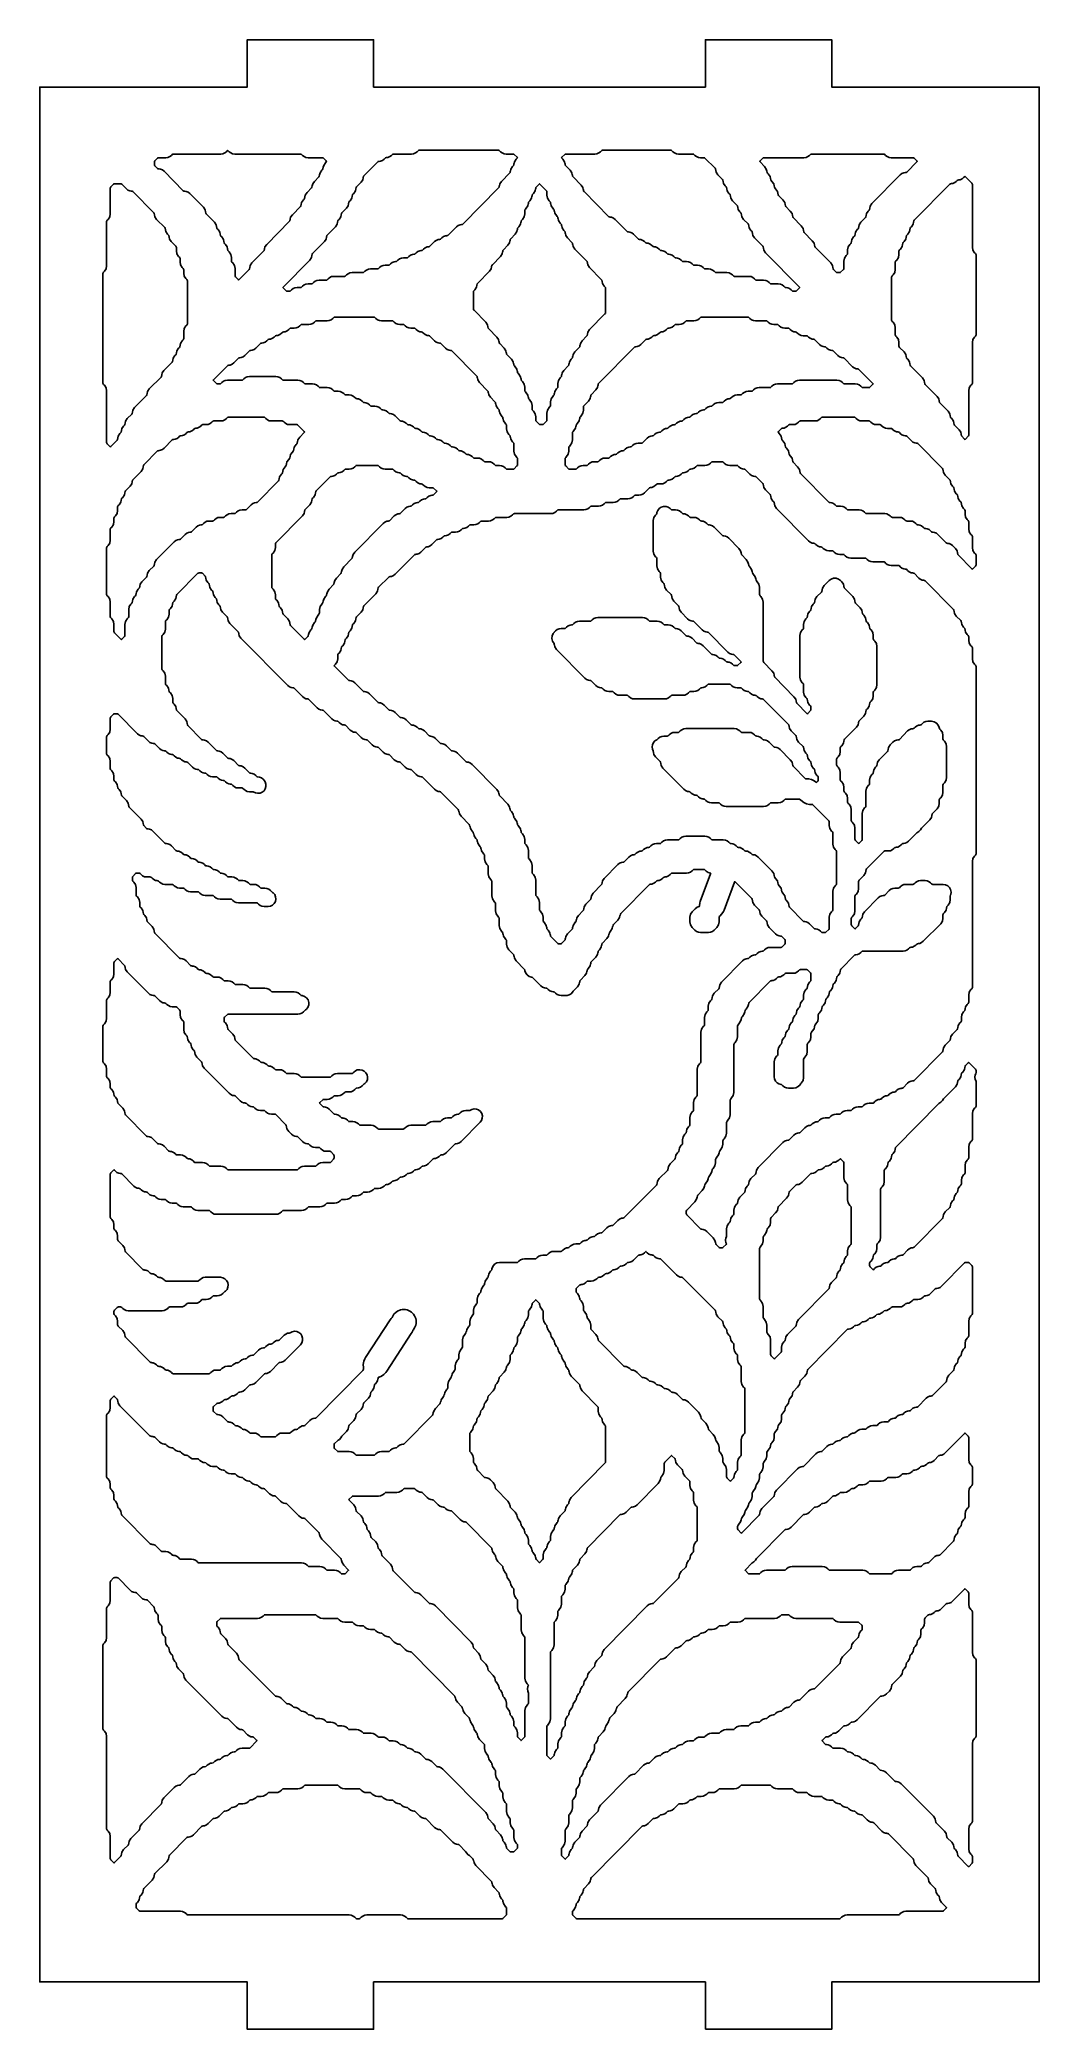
# Model space of a CAD drawing. Header units: millimetres. Extents: x 0 to 63, y 0 to 126.
import ezdxf

# ---------------------------------------------------------------- set-up
doc = ezdxf.new("R2010")
doc.units = ezdxf.units.MM
doc.layers.add('CUT', color=1, linetype='Continuous')

msp = doc.modelspace()

# ---------------------------------------------------------------- linework, layer by layer
at = {"layer": 'CUT'}
for points in [[(42.134, 0), (50.134, 0), (50.134, 3), (63.2679, 3), (63.2679, 123), (50.134, 123), (50.134, 126), (42.134, 126), (42.134, 123), (21.134, 123), (21.134, 126), (13.134, 126), (13.134, 123), (0, 123), (0, 3), (13.134, 3), (13.134, 0), (21.134, 0), (21.134, 3), (42.134, 3)], [(7.2511, 118.1097), (7.2511, 118.2467), (7.26, 118.2919), (7.2854, 118.3304), (7.4601, 118.5069), (7.485, 118.5263), (7.5163, 118.5304), (7.9712, 118.5304), (8.1015, 118.5477), (8.2228, 118.5983), (8.3267, 118.6788), (8.3889, 118.7417), (8.4139, 118.7611), (8.4452, 118.7652), (11.4545, 118.7652), (11.5848, 118.7825), (11.7061, 118.8331), (11.81, 118.9136), (11.8676, 118.9718), (11.8954, 118.9923), (11.9233, 118.9718), (11.9809, 118.9136), (12.0848, 118.8331), (12.2061, 118.7825), (12.3364, 118.7652), (16.5068, 118.7652), (16.5381, 118.7611), (16.563, 118.7417), (16.6252, 118.6788), (16.7291, 118.5983), (16.8504, 118.5477), (16.9807, 118.5304), (17.9001, 118.5304), (17.9314, 118.5263), (17.9563, 118.5069), (18.1378, 118.3234), (18.1578, 118.2956), (18.1378, 118.2678), (18.0776, 118.2069), (17.9706, 118.0454), (17.9463, 117.9221), (17.9426, 117.9229), (17.9242, 117.8297), (17.8987, 117.7912), (17.8454, 117.7373), (17.7384, 117.5758), (17.7141, 117.4525), (17.7104, 117.4533), (17.6919, 117.3601), (17.6665, 117.3216), (17.3809, 117.0329), (17.274, 116.8714), (17.2496, 116.7481), (17.2459, 116.7489), (17.2275, 116.6557), (17.2021, 116.6172), (16.9165, 116.3285), (16.8095, 116.167), (16.7852, 116.0437), (16.7815, 116.0445), (16.7631, 115.9513), (16.7376, 115.9128), (16.6843, 115.8589), (16.5773, 115.6974), (16.553, 115.5741), (16.5493, 115.5749), (16.5309, 115.4817), (16.5054, 115.4432), (15.9876, 114.9197), (15.8807, 114.7582), (15.8563, 114.6349), (15.8526, 114.6357), (15.8342, 114.5425), (15.8087, 114.504), (14.3621, 113.0413), (14.2551, 112.8798), (14.2308, 112.7565), (14.2271, 112.7572), (14.2087, 112.664), (14.1832, 112.6256), (13.4332, 111.8673), (13.3263, 111.7057), (13.3019, 111.5825), (13.2982, 111.5832), (13.2798, 111.49), (13.2543, 111.4516), (12.6199, 110.8101), (12.5921, 110.7897), (12.5642, 110.8101), (12.3942, 110.982), (12.3688, 111.0204), (12.3599, 111.0657), (12.3599, 111.5157), (12.3223, 111.7057), (12.2154, 111.8673), (12.162, 111.9212), (12.1366, 111.9596), (12.1276, 112.0049), (12.1276, 112.2201), (12.0901, 112.4102), (11.9831, 112.5717), (11.9298, 112.6256), (11.9044, 112.664), (11.8859, 112.7572), (11.8822, 112.7565), (11.8579, 112.8798), (11.7509, 113.0413), (11.6976, 113.0952), (11.6721, 113.1336), (11.6537, 113.2268), (11.65, 113.2261), (11.6257, 113.3494), (11.5187, 113.5109), (11.4654, 113.5648), (11.4399, 113.6033), (11.4215, 113.6964), (11.4178, 113.6957), (11.3935, 113.819), (11.2865, 113.9805), (11.2331, 114.0344), (11.2077, 114.0729), (11.1893, 114.166), (11.1856, 114.1653), (11.1612, 114.2886), (11.0543, 114.4501), (10.5365, 114.9736), (10.511, 115.0121), (10.4926, 115.1053), (10.4889, 115.1045), (10.4646, 115.2278), (10.3576, 115.3893), (9.4878, 116.2688), (9.3839, 116.3493), (9.2626, 116.3999), (9.1744, 116.4116), (9.1745, 116.4129), (9.1105, 116.4213), (9.0856, 116.4407), (7.8623, 117.6776), (7.7584, 117.7581), (7.6371, 117.8087), (7.5488, 117.8204), (7.549, 117.8217), (7.485, 117.8301), (7.4601, 117.8495), (7.2854, 118.026), (7.26, 118.0645)], [(17.2232, 112.3294), (17.227, 112.3287), (17.2454, 112.4219), (17.2708, 112.4603), (18.0208, 113.2187), (18.1278, 113.3802), (18.1521, 113.5034), (18.1558, 113.5027), (18.1742, 113.5959), (18.1997, 113.6343), (18.7175, 114.1579), (18.8244, 114.3194), (18.8488, 114.4427), (18.8525, 114.4419), (18.8709, 114.5351), (18.8964, 114.5735), (18.9497, 114.6275), (19.0567, 114.789), (19.081, 114.9123), (19.0847, 114.9115), (19.1031, 115.0047), (19.1286, 115.0432), (19.4141, 115.3319), (19.5211, 115.4934), (19.5454, 115.6167), (19.5492, 115.6159), (19.5676, 115.7091), (19.593, 115.7476), (19.6463, 115.8015), (19.7533, 115.963), (19.7776, 116.0863), (19.7814, 116.0855), (19.7998, 116.1787), (19.8252, 116.2172), (19.8786, 116.2711), (19.9855, 116.4326), (20.0099, 116.5559), (20.0136, 116.5551), (20.032, 116.6483), (20.0574, 116.6868), (20.343, 116.9755), (20.45, 117.137), (20.4743, 117.2603), (20.478, 117.2595), (20.4964, 117.3527), (20.5219, 117.3912), (21.3932, 118.2721), (21.4181, 118.2915), (21.4821, 118.2999), (21.4819, 118.3012), (21.5702, 118.3129), (21.6915, 118.3635), (21.7954, 118.444), (21.8576, 118.5069), (21.8825, 118.5263), (21.9465, 118.5347), (21.9464, 118.536), (22.0346, 118.5477), (22.1559, 118.5983), (22.2598, 118.6788), (22.322, 118.7417), (22.347, 118.7611), (22.3782, 118.7652), (23.5298, 118.7652), (23.6601, 118.7825), (23.7814, 118.8331), (23.8853, 118.9136), (23.9476, 118.9765), (23.9725, 118.9959), (24.0038, 119), (29.0466, 119), (29.0778, 118.9959), (29.1028, 118.9765), (29.165, 118.9136), (29.2689, 118.8331), (29.3902, 118.7825), (29.5205, 118.7652), (29.9754, 118.7652), (30.0067, 118.7611), (30.0317, 118.7417), (30.2132, 118.5582), (30.2332, 118.5304), (30.2132, 118.5026), (30.1529, 118.4417), (30.046, 118.2802), (30.0216, 118.1569), (30.0179, 118.1577), (29.9995, 118.0645), (29.9741, 118.026), (29.9207, 117.9721), (29.8138, 117.8106), (29.7894, 117.6873), (29.7857, 117.6881), (29.7673, 117.5949), (29.7418, 117.5564), (29.2241, 117.0329), (29.1171, 116.8714), (29.0928, 116.7481), (29.089, 116.7489), (29.0706, 116.6557), (29.0452, 116.6172), (26.7806, 114.3274), (26.7557, 114.3081), (26.6917, 114.2996), (26.6918, 114.2984), (26.6036, 114.2867), (26.4823, 114.2361), (26.3784, 114.1556), (25.8517, 113.623), (25.8268, 113.6037), (25.7628, 113.5952), (25.763, 113.594), (25.6747, 113.5823), (25.5534, 113.5317), (25.4495, 113.4512), (25.3873, 113.3882), (25.3624, 113.3689), (25.2984, 113.3604), (25.2985, 113.3592), (25.2103, 113.3475), (25.089, 113.2969), (24.9851, 113.2164), (24.6906, 112.9186), (24.6657, 112.8993), (24.6017, 112.8908), (24.6019, 112.8896), (24.5136, 112.8779), (24.3923, 112.8273), (24.2884, 112.7468), (24.2262, 112.6838), (24.2013, 112.6645), (24.1373, 112.656), (24.1374, 112.6548), (24.0492, 112.6431), (23.9279, 112.5925), (23.824, 112.512), (23.7618, 112.449), (23.7368, 112.4297), (23.6728, 112.4212), (23.673, 112.42), (23.5848, 112.4083), (23.4635, 112.3577), (23.3596, 112.2772), (23.2973, 112.2142), (23.2724, 112.1949), (23.2411, 112.1908), (23.0184, 112.1908), (22.8881, 112.1735), (22.7668, 112.1229), (22.6629, 112.0424), (22.6007, 111.9794), (22.5757, 111.9601), (22.5117, 111.9516), (22.5119, 111.9504), (22.4237, 111.9387), (22.3024, 111.8881), (22.1985, 111.8076), (22.1362, 111.7446), (22.1113, 111.7253), (22.08, 111.7212), (21.8573, 111.7212), (21.727, 111.7039), (21.6057, 111.6533), (21.5018, 111.5728), (21.4396, 111.5098), (21.4146, 111.4905), (21.3834, 111.4864), (20.9284, 111.4864), (20.7981, 111.4691), (20.6768, 111.4185), (20.5729, 111.338), (20.5107, 111.275), (20.4858, 111.2557), (20.4545, 111.2516), (19.7674, 111.2516), (19.6371, 111.2343), (19.5158, 111.1837), (19.4118, 111.1032), (19.3496, 111.0402), (19.3247, 111.0209), (19.2934, 111.0168), (18.6063, 111.0168), (18.476, 110.9995), (18.3547, 110.9489), (18.2508, 110.8684), (18.1885, 110.8054), (18.1636, 110.7861), (18.1323, 110.782), (17.6774, 110.782), (17.5471, 110.7647), (17.4258, 110.7141), (17.3219, 110.6336), (17.2596, 110.5706), (17.2347, 110.5513), (17.2034, 110.5472), (16.9807, 110.5472), (16.8504, 110.5299), (16.7291, 110.4793), (16.6252, 110.3988), (16.563, 110.3358), (16.5381, 110.3165), (16.5068, 110.3124), (16.2841, 110.3124), (16.1538, 110.2951), (16.0325, 110.2445), (15.9286, 110.164), (15.8663, 110.101), (15.8414, 110.0817), (15.8101, 110.0776), (15.6439, 110.0776), (15.6126, 110.0817), (15.5877, 110.101), (15.4062, 110.2846), (15.3862, 110.3124), (15.4062, 110.3401), (17.0919, 112.0447), (17.1989, 112.2062)], [(33.2925, 118.7652), (35.1407, 118.7652), (35.271, 118.7825), (35.3923, 118.8331), (35.4962, 118.9136), (35.5585, 118.9765), (35.5834, 118.9959), (35.6147, 119), (39.9608, 119), (39.9921, 118.9959), (40.017, 118.9765), (40.0793, 118.9136), (40.1832, 118.8331), (40.3045, 118.7825), (40.4348, 118.7652), (41.3541, 118.7652), (41.3854, 118.7611), (41.4103, 118.7417), (41.4726, 118.6788), (41.5765, 118.5983), (41.6978, 118.5477), (41.8281, 118.5304), (42.0508, 118.5304), (42.0821, 118.5263), (42.107, 118.5069), (42.7461, 117.8608), (42.7715, 117.8223), (42.7899, 117.7291), (42.7936, 117.7299), (42.818, 117.6066), (42.9249, 117.4451), (43.2105, 117.1564), (43.236, 117.1179), (43.2544, 117.0247), (43.2581, 117.0255), (43.2824, 116.9022), (43.3894, 116.7407), (43.4427, 116.6868), (43.4682, 116.6483), (43.4866, 116.5551), (43.4903, 116.5559), (43.5146, 116.4326), (43.6216, 116.2711), (43.6749, 116.2172), (43.7004, 116.1787), (43.7188, 116.0855), (43.7225, 116.0863), (43.7469, 115.963), (43.8538, 115.8015), (44.1394, 115.5128), (44.1648, 115.4743), (44.1832, 115.3811), (44.187, 115.3819), (44.2113, 115.2586), (44.3183, 115.0971), (44.3716, 115.0432), (44.397, 115.0047), (44.4155, 114.9115), (44.4192, 114.9123), (44.4435, 114.789), (44.5505, 114.6275), (44.836, 114.3387), (44.8615, 114.3003), (44.8799, 114.2071), (44.8836, 114.2079), (44.9079, 114.0846), (45.0149, 113.9231), (45.0683, 113.8691), (45.0937, 113.8307), (45.1121, 113.7375), (45.1158, 113.7382), (45.1402, 113.615), (45.2471, 113.4535), (45.7649, 112.9299), (45.7904, 112.8915), (45.8088, 112.7983), (45.8125, 112.799), (45.8368, 112.6758), (45.9438, 112.5143), (48.094, 110.3401), (48.114, 110.3124), (48.094, 110.2846), (47.9125, 110.101), (47.8875, 110.0817), (47.8563, 110.0776), (47.69, 110.0776), (47.6588, 110.0817), (47.6338, 110.101), (47.5716, 110.164), (47.4677, 110.2445), (47.3464, 110.2951), (47.2582, 110.3068), (47.2583, 110.308), (47.1943, 110.3165), (47.1694, 110.3358), (47.1072, 110.3988), (47.0032, 110.4793), (46.882, 110.5299), (46.7517, 110.5472), (46.2967, 110.5472), (46.2655, 110.5513), (46.2405, 110.5706), (46.1783, 110.6336), (46.0744, 110.7141), (45.9531, 110.7647), (45.8228, 110.782), (45.3679, 110.782), (45.3366, 110.7861), (45.3116, 110.8054), (45.2494, 110.8684), (45.1455, 110.9489), (45.0242, 110.9995), (44.8939, 111.0168), (43.9745, 111.0168), (43.9433, 111.0209), (43.9183, 111.0402), (43.8561, 111.1032), (43.7522, 111.1837), (43.6309, 111.2343), (43.5006, 111.2516), (42.8135, 111.2516), (42.7822, 111.2557), (42.7572, 111.275), (42.695, 111.338), (42.5911, 111.4185), (42.4698, 111.4691), (42.3395, 111.4864), (42.1168, 111.4864), (42.0855, 111.4905), (42.0606, 111.5098), (41.9984, 111.5728), (41.8944, 111.6533), (41.7731, 111.7039), (41.6429, 111.7212), (41.4201, 111.7212), (41.3889, 111.7253), (41.3639, 111.7446), (41.3017, 111.8076), (41.1978, 111.8881), (41.0765, 111.9387), (40.9462, 111.956), (40.7235, 111.956), (40.6922, 111.9601), (40.6673, 111.9794), (40.605, 112.0424), (40.5011, 112.1229), (40.3798, 112.1735), (40.2916, 112.1852), (40.2918, 112.1864), (40.2278, 112.1949), (40.2028, 112.2142), (40.1406, 112.2772), (40.0367, 112.3577), (39.9154, 112.4083), (39.8272, 112.42), (39.8273, 112.4212), (39.7633, 112.4297), (39.7384, 112.449), (39.6762, 112.512), (39.5723, 112.5925), (39.451, 112.6431), (39.3627, 112.6548), (39.3629, 112.656), (39.2989, 112.6645), (39.274, 112.6838), (39.2117, 112.7468), (39.1078, 112.8273), (38.9865, 112.8779), (38.8983, 112.8896), (38.8985, 112.8908), (38.8345, 112.8993), (38.8095, 112.9186), (38.7473, 112.9816), (38.6434, 113.0621), (38.5221, 113.1127), (38.4339, 113.1244), (38.434, 113.1256), (38.37, 113.1341), (38.3451, 113.1534), (38.2829, 113.2164), (38.179, 113.2969), (38.0577, 113.3475), (37.9694, 113.3592), (37.9696, 113.3604), (37.9056, 113.3689), (37.8807, 113.3882), (37.5862, 113.686), (37.4823, 113.7665), (37.361, 113.8171), (37.2728, 113.8288), (37.2729, 113.83), (37.2089, 113.8385), (37.184, 113.8578), (36.4251, 114.6252), (36.3212, 114.7057), (36.1999, 114.7563), (36.1117, 114.768), (36.1118, 114.7692), (36.0479, 114.7777), (36.0229, 114.7971), (34.455, 116.3824), (34.4295, 116.4209), (34.4111, 116.5141), (34.4074, 116.5133), (34.3831, 116.6366), (34.2761, 116.7981), (33.7583, 117.3216), (33.7329, 117.3601), (33.7145, 117.4533), (33.7107, 117.4525), (33.6864, 117.5758), (33.5794, 117.7373), (33.2939, 118.026), (33.2684, 118.0645), (33.25, 118.1577), (33.2463, 118.1569), (33.222, 118.2802), (33.115, 118.4417), (33.0548, 118.5026), (33.0348, 118.5304), (33.0548, 118.5582), (33.2363, 118.7417), (33.2612, 118.7611)], [(45.8323, 118.5304), (48.3772, 118.5304), (48.5075, 118.5477), (48.6288, 118.5983), (48.7327, 118.6788), (48.7949, 118.7417), (48.8199, 118.7611), (48.8511, 118.7652), (53.4295, 118.7652), (53.4608, 118.7611), (53.4857, 118.7417), (53.5479, 118.6788), (53.6518, 118.5983), (53.7731, 118.5477), (53.9034, 118.5304), (55.2872, 118.5304), (55.3185, 118.5263), (55.3434, 118.5069), (55.525, 118.3234), (55.545, 118.2956), (55.525, 118.2678), (54.879, 117.6147), (54.8541, 117.5953), (54.7901, 117.5869), (54.7902, 117.5856), (54.702, 117.5739), (54.5807, 117.5233), (54.4768, 117.4428), (52.6781, 115.6241), (52.5712, 115.4626), (52.5468, 115.3393), (52.5431, 115.3401), (52.5247, 115.2469), (52.4992, 115.2084), (52.4459, 115.1545), (52.3389, 114.993), (52.3146, 114.8697), (52.3109, 114.8705), (52.2925, 114.7773), (52.267, 114.7388), (51.9815, 114.4501), (51.8745, 114.2886), (51.8502, 114.1653), (51.8464, 114.166), (51.828, 114.0729), (51.8026, 114.0344), (51.7492, 113.9805), (51.6423, 113.819), (51.6179, 113.6957), (51.6142, 113.6964), (51.5958, 113.6033), (51.5704, 113.5648), (51.517, 113.5109), (51.4101, 113.3494), (51.3857, 113.2261), (51.382, 113.2268), (51.3636, 113.1336), (51.3381, 113.0952), (51.2848, 113.0413), (51.1778, 112.8798), (51.1403, 112.6897), (51.1403, 112.4745), (51.1314, 112.4292), (51.1059, 112.3908), (51.0526, 112.3369), (50.9456, 112.1754), (50.9081, 111.9853), (50.9081, 111.5353), (50.8992, 111.49), (50.8737, 111.4516), (50.6991, 111.275), (50.6741, 111.2557), (50.6429, 111.2516), (50.4767, 111.2516), (50.4454, 111.2557), (50.4204, 111.275), (50.2458, 111.4516), (50.2204, 111.49), (50.202, 111.5832), (50.1982, 111.5825), (50.1739, 111.7057), (50.0669, 111.8673), (49.0847, 112.8604), (49.0593, 112.8988), (49.0409, 112.992), (49.0371, 112.9913), (49.0128, 113.1146), (48.9058, 113.2761), (48.3881, 113.7996), (48.3626, 113.8381), (48.3442, 113.9312), (48.3405, 113.9305), (48.3162, 114.0538), (48.2092, 114.2153), (47.6914, 114.7388), (47.666, 114.7773), (47.6476, 114.8705), (47.6438, 114.8697), (47.6195, 114.993), (47.5125, 115.1545), (47.227, 115.4432), (47.2015, 115.4817), (47.1831, 115.5749), (47.1794, 115.5741), (47.1551, 115.6974), (47.0481, 115.8589), (46.7625, 116.1476), (46.7371, 116.1861), (46.7187, 116.2793), (46.715, 116.2785), (46.6906, 116.4018), (46.5837, 116.5633), (46.5303, 116.6172), (46.5049, 116.6557), (46.4865, 116.7489), (46.4827, 116.7481), (46.4584, 116.8714), (46.3514, 117.0329), (46.2981, 117.0868), (46.2727, 117.1253), (46.2543, 117.2185), (46.2505, 117.2177), (46.2262, 117.341), (46.1192, 117.5025), (46.0659, 117.5564), (46.0404, 117.5949), (46.022, 117.6881), (46.0183, 117.6873), (45.994, 117.8106), (45.887, 117.9721), (45.5945, 118.2678), (45.5745, 118.2956), (45.5945, 118.3234), (45.7761, 118.5069), (45.801, 118.5263)], [(54.7113, 113.2187), (54.8183, 113.3802), (54.8426, 113.5034), (54.8463, 113.5027), (54.8647, 113.5959), (54.8902, 113.6343), (54.9435, 113.6883), (55.0505, 113.8498), (55.0748, 113.9731), (55.0785, 113.9723), (55.097, 114.0655), (55.1224, 114.1039), (55.1757, 114.1579), (55.2827, 114.3194), (55.307, 114.4427), (55.3108, 114.4419), (55.3292, 114.5351), (55.3546, 114.5735), (57.6192, 116.8633), (57.6442, 116.8826), (57.7081, 116.8911), (57.708, 116.8924), (57.7962, 116.9041), (57.9175, 116.9547), (58.0214, 117.0352), (58.0837, 117.0981), (58.1086, 117.1174), (58.1726, 117.1259), (58.1724, 117.1272), (58.2606, 117.1389), (58.3819, 117.1895), (58.4859, 117.27), (58.5434, 117.3282), (58.5713, 117.3487), (58.5992, 117.3282), (59.0013, 116.9216), (59.0268, 116.8831), (59.0357, 116.8379), (59.0357, 112.8659), (59.0733, 112.6758), (59.1802, 112.5143), (59.2336, 112.4603), (59.259, 112.4219), (59.2679, 112.3767), (59.2679, 107.3089), (59.259, 107.2636), (59.2336, 107.2252), (59.1802, 107.1713), (59.0733, 107.0097), (59.0357, 106.8197), (59.0357, 104.2564), (59.0268, 104.2112), (59.0013, 104.1728), (58.948, 104.1189), (58.841, 103.9573), (58.8035, 103.7673), (58.8035, 100.9692), (58.7946, 100.924), (58.7691, 100.8856), (58.5992, 100.7137), (58.5713, 100.6933), (58.5434, 100.7137), (58.3735, 100.8856), (58.348, 100.924), (58.3296, 101.0172), (58.3259, 101.0165), (58.3015, 101.1397), (58.1946, 101.3012), (57.909, 101.59), (57.8836, 101.6284), (57.8652, 101.7216), (57.8614, 101.7209), (57.8371, 101.8441), (57.7301, 102.0056), (57.6768, 102.0596), (57.6514, 102.098), (57.6329, 102.1912), (57.6292, 102.1905), (57.6049, 102.3137), (57.4979, 102.4752), (56.9801, 102.9988), (56.9547, 103.0372), (56.9363, 103.1304), (56.9326, 103.1297), (56.9082, 103.2529), (56.8013, 103.4144), (56.0513, 104.1728), (56.0258, 104.2112), (56.0074, 104.3044), (56.0037, 104.3037), (55.9794, 104.4269), (55.8724, 104.5885), (55.1224, 105.3468), (55.097, 105.3852), (55.0785, 105.4784), (55.0748, 105.4777), (55.0505, 105.6009), (54.9435, 105.7625), (54.8902, 105.8164), (54.8647, 105.8548), (54.8463, 105.948), (54.8426, 105.9473), (54.8183, 106.0705), (54.7113, 106.2321), (54.4257, 106.5208), (54.4003, 106.5592), (54.3914, 106.6045), (54.3914, 106.8197), (54.3538, 107.0097), (54.2469, 107.1713), (54.1935, 107.2252), (54.1681, 107.2636), (54.1591, 107.3089), (54.1591, 107.7589), (54.1216, 107.9489), (54.0147, 108.1105), (53.9613, 108.1644), (53.9359, 108.2028), (53.9269, 108.2481), (53.9269, 110.9679), (53.9359, 111.0131), (53.9613, 111.0515), (54.0147, 111.1055), (54.1216, 111.267), (54.1591, 111.4571), (54.1591, 111.9071), (54.1681, 111.9523), (54.1935, 111.9907), (54.2469, 112.0447), (54.3538, 112.2062), (54.3914, 112.3963), (54.3914, 112.6115), (54.4003, 112.6567), (54.4257, 112.6951), (54.4791, 112.7491), (54.5861, 112.9106), (54.6104, 113.0338), (54.6141, 113.0331), (54.6325, 113.1263), (54.658, 113.1647)], [(4.2322, 100.4996), (4.2322, 103.7673), (4.1947, 103.9573), (4.0877, 104.1189), (4.0344, 104.1728), (4.0089, 104.2112), (4, 104.2564), (4, 111.2027), (4.0089, 111.2479), (4.0344, 111.2863), (4.0877, 111.3403), (4.1947, 111.5018), (4.2322, 111.6919), (4.2322, 114.4899), (4.2411, 114.5351), (4.2666, 114.5735), (4.3199, 114.6275), (4.4269, 114.789), (4.4644, 114.9791), (4.4644, 116.6031), (4.4734, 116.6483), (4.4988, 116.6868), (4.6734, 116.8633), (4.6984, 116.8826), (4.7297, 116.8868), (5.1281, 116.8868), (5.1594, 116.8826), (5.1843, 116.8633), (5.4788, 116.5656), (5.5827, 116.4851), (5.704, 116.4345), (5.7922, 116.4228), (5.792, 116.4215), (5.856, 116.413), (5.881, 116.3937), (7.2167, 115.0432), (7.2421, 115.0047), (7.2605, 114.9115), (7.2643, 114.9123), (7.2886, 114.789), (7.3956, 114.6275), (7.9133, 114.1039), (7.9388, 114.0655), (7.9572, 113.9723), (7.9609, 113.9731), (7.9852, 113.8498), (8.0922, 113.6883), (8.1455, 113.6343), (8.171, 113.5959), (8.1894, 113.5027), (8.1931, 113.5034), (8.2175, 113.3802), (8.3244, 113.2187), (8.61, 112.9299), (8.6354, 112.8915), (8.6444, 112.8463), (8.6444, 112.6311), (8.6819, 112.441), (8.7889, 112.2795), (8.8422, 112.2255), (8.8677, 112.1871), (8.8766, 112.1419), (8.8766, 111.9267), (8.9141, 111.7366), (9.0211, 111.5751), (9.0744, 111.5211), (9.0999, 111.4827), (9.1088, 111.4375), (9.1088, 111.2223), (9.1463, 111.0322), (9.2533, 110.8707), (9.3066, 110.8167), (9.3321, 110.7783), (9.341, 110.7331), (9.341, 108.0133), (9.3321, 107.968), (9.3066, 107.9296), (9.2533, 107.8757), (9.1463, 107.7141), (9.1088, 107.5241), (9.1088, 107.0741), (9.0999, 107.0288), (9.0744, 106.9904), (9.0211, 106.9365), (8.9141, 106.7749), (8.8898, 106.6517), (8.8861, 106.6524), (8.8677, 106.5592), (8.8422, 106.5208), (8.7889, 106.4669), (8.6819, 106.3053), (8.6576, 106.1821), (8.6538, 106.1828), (8.6354, 106.0896), (8.61, 106.0512), (8.5566, 105.9973), (8.4497, 105.8357), (8.4253, 105.7125), (8.4216, 105.7132), (8.4032, 105.62), (8.3778, 105.5816), (7.86, 105.0581), (7.753, 104.8965), (7.7287, 104.7733), (7.725, 104.774), (7.7066, 104.6808), (7.6811, 104.6424), (6.9311, 103.884), (6.8242, 103.7225), (6.7998, 103.5993), (6.7961, 103.6), (6.7777, 103.5068), (6.7522, 103.4684), (6.0022, 102.71), (5.8953, 102.5485), (5.8709, 102.4253), (5.8672, 102.426), (5.8488, 102.3328), (5.8234, 102.2944), (5.5378, 102.0056), (5.4308, 101.8441), (5.4065, 101.7209), (5.4028, 101.7216), (5.3844, 101.6284), (5.3589, 101.59), (5.3056, 101.536), (5.1986, 101.3745), (5.1743, 101.2513), (5.1706, 101.252), (5.1522, 101.1588), (5.1267, 101.1204), (5.0734, 101.0664), (4.9664, 100.9049), (4.9421, 100.7817), (4.9383, 100.7824), (4.9199, 100.6892), (4.8945, 100.6508), (4.4923, 100.2441), (4.4644, 100.2237), (4.4366, 100.2441), (4.2666, 100.416), (4.2411, 100.4544)], [(28.4706, 111.3403), (28.5776, 111.5018), (28.6019, 111.625), (28.6057, 111.6243), (28.6241, 111.7175), (28.6495, 111.7559), (29.1673, 112.2795), (29.2743, 112.441), (29.2986, 112.5642), (29.3023, 112.5635), (29.3207, 112.6567), (29.3462, 112.6951), (29.6317, 112.9839), (29.7387, 113.1454), (29.763, 113.2686), (29.7668, 113.2679), (29.7852, 113.3611), (29.8106, 113.3995), (30.0962, 113.6883), (30.2031, 113.8498), (30.2275, 113.9731), (30.2312, 113.9723), (30.2496, 114.0655), (30.275, 114.1039), (30.3284, 114.1579), (30.4354, 114.3194), (30.4597, 114.4427), (30.4634, 114.4419), (30.4818, 114.5351), (30.5073, 114.5735), (30.5606, 114.6275), (30.6676, 114.789), (30.7051, 114.9791), (30.7051, 115.1943), (30.714, 115.2395), (30.7395, 115.278), (30.7928, 115.3319), (30.8998, 115.4934), (30.9241, 115.6167), (30.9278, 115.6159), (30.9463, 115.7091), (30.9717, 115.7476), (31.025, 115.8015), (31.132, 115.963), (31.1563, 116.0863), (31.1601, 116.0855), (31.1785, 116.1787), (31.2039, 116.2172), (31.2573, 116.2711), (31.3642, 116.4326), (31.3886, 116.5559), (31.3923, 116.5551), (31.4107, 116.6483), (31.4361, 116.6868), (31.6061, 116.8586), (31.634, 116.8791), (31.6618, 116.8586), (32.064, 116.452), (32.0895, 116.4135), (32.0984, 116.3683), (32.0984, 116.1531), (32.1359, 115.963), (32.2429, 115.8015), (32.2962, 115.7476), (32.3217, 115.7091), (32.3401, 115.6159), (32.3438, 115.6167), (32.3682, 115.4934), (32.4751, 115.3319), (32.5285, 115.278), (32.5539, 115.2395), (32.5723, 115.1463), (32.576, 115.1471), (32.6004, 115.0238), (32.7073, 114.8623), (32.7607, 114.8084), (32.7861, 114.7699), (32.8045, 114.6767), (32.8083, 114.6775), (32.8326, 114.5542), (32.9396, 114.3927), (32.9929, 114.3387), (33.0184, 114.3003), (33.0368, 114.2071), (33.0405, 114.2079), (33.0648, 114.0846), (33.1718, 113.9231), (33.2251, 113.8691), (33.2506, 113.8307), (33.269, 113.7375), (33.2727, 113.7382), (33.297, 113.615), (33.404, 113.4535), (33.6896, 113.1647), (33.715, 113.1263), (33.7334, 113.0331), (33.7371, 113.0338), (33.7615, 112.9106), (33.8684, 112.7491), (34.6184, 111.9907), (34.6439, 111.9523), (34.6623, 111.8591), (34.666, 111.8598), (34.6903, 111.7366), (34.7973, 111.5751), (35.5473, 110.8167), (35.5728, 110.7783), (35.5912, 110.6851), (35.5949, 110.6858), (35.6192, 110.5626), (35.7262, 110.4011), (35.7795, 110.3471), (35.805, 110.3087), (35.8139, 110.2635), (35.8139, 108.7177), (35.805, 108.6724), (35.7795, 108.634), (34.7973, 107.6409), (34.6903, 107.4793), (34.666, 107.3561), (34.6623, 107.3568), (34.6439, 107.2636), (34.6184, 107.2252), (34.3329, 106.9365), (34.2259, 106.7749), (34.2016, 106.6517), (34.1978, 106.6524), (34.1794, 106.5592), (34.154, 106.5208), (33.8684, 106.2321), (33.7615, 106.0705), (33.7371, 105.9473), (33.7334, 105.948), (33.715, 105.8548), (33.6896, 105.8164), (33.6362, 105.7625), (33.5293, 105.6009), (33.5049, 105.4777), (33.5012, 105.4784), (33.4828, 105.3852), (33.4573, 105.3468), (33.1718, 105.0581), (33.0648, 104.8965), (33.0405, 104.7733), (33.0368, 104.774), (33.0184, 104.6808), (32.9929, 104.6424), (32.9396, 104.5885), (32.8326, 104.4269), (32.7951, 104.2369), (32.7951, 104.0216), (32.7861, 103.9764), (32.7607, 103.938), (32.7073, 103.884), (32.6004, 103.7225), (32.576, 103.5993), (32.5723, 103.6), (32.5539, 103.5068), (32.5285, 103.4684), (32.4751, 103.4144), (32.3682, 103.2529), (32.3306, 103.0629), (32.3306, 102.8476), (32.3217, 102.8024), (32.2962, 102.764), (32.2429, 102.71), (32.1359, 102.5485), (32.0984, 102.3585), (32.0984, 101.9084), (32.0895, 101.8632), (32.064, 101.8248), (31.8894, 101.6482), (31.8645, 101.6289), (31.8332, 101.6247), (31.667, 101.6247), (31.6357, 101.6289), (31.6108, 101.6482), (31.4361, 101.8248), (31.4107, 101.8632), (31.4018, 101.9084), (31.4018, 102.1237), (31.3642, 102.3137), (31.2573, 102.4752), (31.2039, 102.5292), (31.1785, 102.5676), (31.1695, 102.6128), (31.1695, 102.8281), (31.132, 103.0181), (31.025, 103.1796), (30.9717, 103.2336), (30.9463, 103.272), (30.9278, 103.3652), (30.9241, 103.3645), (30.8998, 103.4877), (30.7928, 103.6492), (30.7395, 103.7032), (30.714, 103.7416), (30.7051, 103.7868), (30.7051, 104.0021), (30.6676, 104.1921), (30.5606, 104.3537), (30.5073, 104.4076), (30.4818, 104.446), (30.4634, 104.5392), (30.4597, 104.5385), (30.4354, 104.6617), (30.3284, 104.8233), (30.275, 104.8772), (30.2496, 104.9156), (30.2312, 105.0088), (30.2275, 105.0081), (30.2031, 105.1313), (30.0962, 105.2929), (30.0428, 105.3468), (30.0174, 105.3852), (29.999, 105.4784), (29.9953, 105.4777), (29.9709, 105.6009), (29.8639, 105.7625), (29.5784, 106.0512), (29.5529, 106.0896), (29.5345, 106.1828), (29.5308, 106.1821), (29.5065, 106.3053), (29.3995, 106.4669), (29.114, 106.7556), (29.0885, 106.794), (29.0701, 106.8872), (29.0664, 106.8865), (29.042, 107.0097), (28.9351, 107.1713), (28.4173, 107.6948), (28.3918, 107.7332), (28.3734, 107.8264), (28.3697, 107.8257), (28.3454, 107.9489), (28.2384, 108.1105), (27.4884, 108.8688), (27.463, 108.9072), (27.454, 108.9525), (27.454, 110.0287), (27.463, 110.0739), (27.4884, 110.1123), (27.5418, 110.1663), (27.6487, 110.3278), (27.6731, 110.451), (27.6768, 110.4503), (27.6952, 110.5435), (27.7206, 110.5819)], [(11.9611, 105.3859), (11.961, 105.3871), (12.0492, 105.3988), (12.1705, 105.4495), (12.2744, 105.53), (12.5689, 105.8277), (12.5938, 105.847), (12.6578, 105.8555), (12.6576, 105.8567), (12.7459, 105.8684), (12.8672, 105.9191), (12.9711, 105.9996), (13.2655, 106.2973), (13.2905, 106.3166), (13.3545, 106.3251), (13.3543, 106.3263), (13.4425, 106.338), (13.5638, 106.3887), (13.6677, 106.4692), (13.9622, 106.7669), (13.9871, 106.7862), (14.0511, 106.7947), (14.0509, 106.7959), (14.1392, 106.8076), (14.2605, 106.8583), (14.3644, 106.9388), (14.4266, 107.0017), (14.4516, 107.021), (14.5155, 107.0295), (14.5154, 107.0307), (14.6036, 107.0424), (14.7249, 107.0931), (14.8288, 107.1736), (14.8911, 107.2365), (14.916, 107.2558), (14.98, 107.2643), (14.9798, 107.2655), (15.068, 107.2772), (15.1893, 107.3279), (15.2933, 107.4084), (15.3555, 107.4713), (15.3804, 107.4906), (15.4444, 107.4991), (15.4443, 107.5003), (15.5325, 107.512), (15.6538, 107.5627), (15.7577, 107.6432), (15.8199, 107.7061), (15.8449, 107.7254), (15.8761, 107.7296), (16.0988, 107.7296), (16.2291, 107.7468), (16.3504, 107.7975), (16.4543, 107.878), (16.5166, 107.9409), (16.5415, 107.9602), (16.5728, 107.9644), (17.0277, 107.9644), (17.158, 107.9816), (17.2793, 108.0323), (17.3832, 108.1128), (17.4455, 108.1757), (17.4704, 108.195), (17.5017, 108.1992), (18.1888, 108.1992), (18.3191, 108.2164), (18.4404, 108.2671), (18.5443, 108.3476), (18.6065, 108.4105), (18.6315, 108.4298), (18.6628, 108.434), (21.1511, 108.434), (21.1824, 108.4298), (21.2074, 108.4105), (21.2696, 108.3476), (21.3735, 108.2671), (21.4948, 108.2164), (21.6251, 108.1992), (22.3122, 108.1992), (22.3435, 108.195), (22.3685, 108.1757), (22.4307, 108.1128), (22.5346, 108.0323), (22.6559, 107.9816), (22.7862, 107.9644), (23.0089, 107.9644), (23.0402, 107.9602), (23.0651, 107.9409), (23.1273, 107.878), (23.2313, 107.7975), (23.3525, 107.7468), (23.4828, 107.7296), (23.7056, 107.7296), (23.7368, 107.7254), (23.7618, 107.7061), (23.824, 107.6432), (23.9279, 107.5627), (24.0492, 107.512), (24.1374, 107.5003), (24.1373, 107.4991), (24.2013, 107.4906), (24.2262, 107.4713), (24.2884, 107.4084), (24.3923, 107.3279), (24.5136, 107.2772), (24.6019, 107.2655), (24.6017, 107.2643), (24.6657, 107.2558), (24.6906, 107.2365), (24.9851, 106.9388), (25.089, 106.8583), (25.2103, 106.8076), (25.2985, 106.7959), (25.2984, 106.7947), (25.3624, 106.7862), (25.3873, 106.7669), (25.6817, 106.4692), (25.7857, 106.3887), (25.9069, 106.338), (25.9952, 106.3263), (25.995, 106.3251), (26.059, 106.3166), (26.0839, 106.2973), (27.6519, 104.7119), (27.6773, 104.6735), (27.6957, 104.5803), (27.6995, 104.581), (27.7238, 104.4578), (27.8308, 104.2962), (28.3485, 103.7727), (28.374, 103.7343), (28.3924, 103.6411), (28.3961, 103.6418), (28.4205, 103.5186), (28.5274, 103.357), (28.813, 103.0683), (28.8384, 103.0299), (28.8568, 102.9367), (28.8606, 102.9374), (28.8849, 102.8142), (28.9919, 102.6526), (29.0452, 102.5987), (29.0706, 102.5603), (29.089, 102.4671), (29.0928, 102.4678), (29.1171, 102.3446), (29.2241, 102.183), (29.2774, 102.1291), (29.3029, 102.0907), (29.3213, 101.9975), (29.325, 101.9982), (29.3493, 101.875), (29.4563, 101.7134), (29.5096, 101.6595), (29.5351, 101.6211), (29.544, 101.5758), (29.544, 101.3606), (29.5815, 101.1706), (29.6885, 101.009), (29.7418, 100.9551), (29.7673, 100.9167), (29.7857, 100.8235), (29.7894, 100.8242), (29.8138, 100.701), (29.9207, 100.5394), (29.9741, 100.4855), (29.9995, 100.4471), (30.0084, 100.4018), (30.0084, 99.9518), (30.046, 99.7618), (30.1529, 99.6002), (30.2063, 99.5463), (30.2317, 99.5079), (30.2407, 99.4626), (30.2407, 99.0908), (30.2317, 99.0456), (30.2063, 99.0072), (30.0317, 98.8306), (30.0067, 98.8113), (29.9754, 98.8071), (29.577, 98.8071), (29.5457, 98.8113), (29.5208, 98.8306), (29.4586, 98.8935), (29.3547, 98.974), (29.2334, 99.0247), (29.1031, 99.0419), (28.8804, 99.0419), (28.8491, 99.0461), (28.8241, 99.0654), (28.7619, 99.1283), (28.658, 99.2088), (28.5367, 99.2595), (28.4064, 99.2767), (28.1837, 99.2767), (28.1524, 99.2809), (28.1275, 99.3002), (28.0653, 99.3631), (27.9613, 99.4436), (27.8401, 99.4943), (27.7098, 99.5115), (27.487, 99.5115), (27.4558, 99.5157), (27.4308, 99.535), (27.3686, 99.5979), (27.2647, 99.6784), (27.1434, 99.7291), (27.0552, 99.7408), (27.0553, 99.742), (26.9913, 99.7505), (26.9664, 99.7698), (26.9042, 99.8327), (26.8003, 99.9132), (26.679, 99.9639), (26.5907, 99.9756), (26.5909, 99.9768), (26.5269, 99.9853), (26.502, 100.0046), (26.4397, 100.0675), (26.3358, 100.148), (26.2145, 100.1987), (26.1263, 100.2104), (26.1265, 100.2116), (26.0625, 100.2201), (26.0375, 100.2394), (25.9753, 100.3023), (25.8714, 100.3828), (25.7501, 100.4335), (25.6619, 100.4452), (25.662, 100.4464), (25.598, 100.4549), (25.5731, 100.4742), (25.5109, 100.5371), (25.4069, 100.6176), (25.2857, 100.6683), (25.1974, 100.68), (25.1976, 100.6812), (25.1336, 100.6897), (25.1087, 100.709), (25.0464, 100.7719), (24.9425, 100.8524), (24.8212, 100.9031), (24.733, 100.9148), (24.7331, 100.916), (24.6692, 100.9245), (24.6442, 100.9438), (24.582, 101.0067), (24.4781, 101.0872), (24.3568, 101.1379), (24.2685, 101.1496), (24.2687, 101.1508), (24.2047, 101.1593), (24.1798, 101.1786), (24.1175, 101.2415), (24.0136, 101.322), (23.8923, 101.3727), (23.8041, 101.3844), (23.8043, 101.3856), (23.7403, 101.3941), (23.7153, 101.4134), (23.6531, 101.4763), (23.5492, 101.5568), (23.4279, 101.6075), (23.3397, 101.6192), (23.3398, 101.6204), (23.2758, 101.6289), (23.2509, 101.6482), (23.1887, 101.7111), (23.0848, 101.7916), (22.9635, 101.8423), (22.8752, 101.854), (22.8754, 101.8552), (22.8114, 101.8637), (22.7865, 101.883), (22.492, 102.1807), (22.3881, 102.2612), (22.2668, 102.3119), (22.1786, 102.3236), (22.1787, 102.3248), (22.1148, 102.3333), (22.0898, 102.3526), (22.0276, 102.4155), (21.9237, 102.496), (21.8024, 102.5467), (21.7141, 102.5584), (21.7143, 102.5596), (21.6503, 102.5681), (21.6254, 102.5874), (21.5631, 102.6503), (21.4592, 102.7308), (21.3379, 102.7815), (21.2076, 102.7987), (20.9849, 102.7987), (20.9537, 102.8029), (20.9287, 102.8222), (20.8665, 102.8851), (20.7626, 102.9656), (20.6413, 103.0163), (20.5531, 103.028), (20.5532, 103.0292), (20.4892, 103.0377), (20.4643, 103.057), (20.4021, 103.1199), (20.2981, 103.2004), (20.1769, 103.2511), (20.0886, 103.2628), (20.0888, 103.264), (20.0248, 103.2725), (19.9999, 103.2918), (19.9376, 103.3547), (19.8337, 103.4352), (19.7124, 103.4859), (19.5821, 103.5031), (19.3594, 103.5031), (19.3281, 103.5073), (19.3032, 103.5266), (19.241, 103.5895), (19.1371, 103.67), (19.0158, 103.7207), (18.8855, 103.7379), (18.6628, 103.7379), (18.6315, 103.7421), (18.6065, 103.7614), (18.5443, 103.8243), (18.4404, 103.9048), (18.3191, 103.9555), (18.1888, 103.9727), (17.7339, 103.9727), (17.7026, 103.9769), (17.6777, 103.9962), (17.6154, 104.0591), (17.5115, 104.1396), (17.3902, 104.1903), (17.2599, 104.2075), (16.805, 104.2075), (16.7737, 104.2117), (16.7488, 104.231), (16.6866, 104.2939), (16.5827, 104.3744), (16.4614, 104.4251), (16.3311, 104.4423), (15.4117, 104.4423), (15.3804, 104.4465), (15.3555, 104.4658), (15.2933, 104.5287), (15.1893, 104.6092), (15.068, 104.6599), (14.9377, 104.6771), (13.2652, 104.6771), (13.1349, 104.6599), (13.0136, 104.6092), (12.9097, 104.5287), (12.8475, 104.4658), (12.8226, 104.4465), (12.7913, 104.4423), (11.8719, 104.4423), (11.7416, 104.4251), (11.6203, 104.3744), (11.5164, 104.2939), (11.4542, 104.231), (11.4293, 104.2117), (11.398, 104.2075), (11.2318, 104.2075), (11.2005, 104.2117), (11.1756, 104.231), (10.994, 104.4146), (10.974, 104.4423), (10.994, 104.4701), (11.8722, 105.3581), (11.8972, 105.3774)], [(33.2595, 99.0908), (33.2595, 99.4626), (33.2684, 99.5079), (33.2939, 99.5463), (33.3472, 99.6002), (33.4542, 99.7618), (33.4917, 99.9518), (33.4917, 100.167), (33.5007, 100.2123), (33.5261, 100.2507), (33.5794, 100.3046), (33.6864, 100.4662), (33.7239, 100.6562), (33.7239, 101.1062), (33.7329, 101.1515), (33.7583, 101.1899), (33.8117, 101.2438), (33.9186, 101.4054), (33.943, 101.5286), (33.9467, 101.5279), (33.9651, 101.6211), (33.9905, 101.6595), (34.0439, 101.7134), (34.1508, 101.875), (34.1752, 101.9982), (34.1789, 101.9975), (34.1973, 102.0907), (34.2228, 102.1291), (34.2761, 102.183), (34.3831, 102.3446), (34.4206, 102.5346), (34.4206, 102.7498), (34.4295, 102.7951), (34.455, 102.8335), (34.7405, 103.1222), (34.8475, 103.2838), (34.8718, 103.407), (34.8756, 103.4063), (34.894, 103.4995), (34.9194, 103.5379), (35.205, 103.8266), (35.3119, 103.9882), (35.3363, 104.1114), (35.34, 104.1107), (35.3584, 104.2039), (35.3839, 104.2423), (37.6484, 106.5321), (37.6734, 106.5514), (37.7374, 106.5599), (37.7372, 106.5611), (37.8254, 106.5728), (37.9467, 106.6235), (38.0506, 106.704), (38.3451, 107.0017), (38.37, 107.021), (38.434, 107.0295), (38.4339, 107.0307), (38.5221, 107.0424), (38.6434, 107.0931), (38.7473, 107.1736), (38.8095, 107.2365), (38.8345, 107.2558), (38.8985, 107.2643), (38.8983, 107.2655), (38.9865, 107.2772), (39.1078, 107.3279), (39.2117, 107.4084), (39.274, 107.4713), (39.2989, 107.4906), (39.3629, 107.4991), (39.3627, 107.5003), (39.451, 107.512), (39.5723, 107.5627), (39.6762, 107.6432), (39.7384, 107.7061), (39.7633, 107.7254), (39.8273, 107.7339), (39.8272, 107.7351), (39.9154, 107.7468), (40.0367, 107.7975), (40.1406, 107.878), (40.2028, 107.9409), (40.2278, 107.9602), (40.2591, 107.9644), (40.4818, 107.9644), (40.6121, 107.9816), (40.7334, 108.0323), (40.8373, 108.1128), (40.8995, 108.1757), (40.9244, 108.195), (40.9557, 108.1992), (41.4106, 108.1992), (41.5409, 108.2164), (41.6622, 108.2671), (41.7661, 108.3476), (41.8284, 108.4105), (41.8533, 108.4298), (41.8846, 108.434), (44.8374, 108.434), (44.8687, 108.4298), (44.8936, 108.4105), (44.9559, 108.3476), (45.0598, 108.2671), (45.1811, 108.2164), (45.3114, 108.1992), (45.9985, 108.1992), (46.0298, 108.195), (46.0547, 108.1757), (46.117, 108.1128), (46.2209, 108.0323), (46.3422, 107.9816), (46.4725, 107.9644), (46.6952, 107.9644), (46.7264, 107.9602), (46.7514, 107.9409), (46.8136, 107.878), (46.9175, 107.7975), (47.0388, 107.7468), (47.1691, 107.7296), (47.3918, 107.7296), (47.4231, 107.7254), (47.448, 107.7061), (47.5103, 107.6432), (47.6142, 107.5627), (47.7355, 107.512), (47.8237, 107.5003), (47.8235, 107.4991), (47.8875, 107.4906), (47.9125, 107.4713), (47.9747, 107.4084), (48.0786, 107.3279), (48.1999, 107.2772), (48.3302, 107.26), (48.5529, 107.26), (48.5842, 107.2558), (48.6091, 107.2365), (48.6714, 107.1736), (48.7753, 107.0931), (48.8966, 107.0424), (48.9848, 107.0307), (48.9846, 107.0295), (49.0486, 107.021), (49.0736, 107.0017), (49.368, 106.704), (49.4719, 106.6235), (49.5932, 106.5728), (49.6814, 106.5611), (49.6813, 106.5599), (49.7453, 106.5514), (49.7702, 106.5321), (49.8324, 106.4692), (49.9364, 106.3887), (50.0576, 106.338), (50.1459, 106.3263), (50.1457, 106.3251), (50.2097, 106.3166), (50.2346, 106.2973), (50.5291, 105.9996), (50.633, 105.9191), (50.7543, 105.8684), (50.8425, 105.8567), (50.8424, 105.8555), (50.9064, 105.847), (50.9313, 105.8277), (51.458, 105.2952), (51.5619, 105.2147), (51.6832, 105.164), (51.7714, 105.1523), (51.7712, 105.1511), (51.8352, 105.1426), (51.8602, 105.1233), (52.7384, 104.2353), (52.7584, 104.2075), (52.7384, 104.1798), (52.5568, 103.9962), (52.5319, 103.9769), (52.5006, 103.9727), (52.1022, 103.9727), (52.0709, 103.9769), (52.046, 103.9962), (51.9837, 104.0591), (51.8798, 104.1396), (51.7585, 104.1903), (51.6282, 104.2075), (50.9411, 104.2075), (50.9098, 104.2117), (50.8849, 104.231), (50.8226, 104.2939), (50.7187, 104.3744), (50.5974, 104.4251), (50.4671, 104.4423), (48.098, 104.4423), (47.9677, 104.4251), (47.8464, 104.3744), (47.7425, 104.2939), (47.6802, 104.231), (47.6553, 104.2117), (47.624, 104.2075), (46.7047, 104.2075), (46.5744, 104.1903), (46.4531, 104.1396), (46.3492, 104.0591), (46.2869, 103.9962), (46.262, 103.9769), (46.2307, 103.9727), (45.5436, 103.9727), (45.4133, 103.9555), (45.292, 103.9048), (45.1881, 103.8243), (45.1258, 103.7614), (45.1009, 103.7421), (45.0696, 103.7379), (44.8469, 103.7379), (44.7166, 103.7207), (44.5953, 103.67), (44.4914, 103.5895), (44.4292, 103.5266), (44.4042, 103.5073), (44.373, 103.5031), (44.1503, 103.5031), (44.02, 103.4859), (43.8987, 103.4352), (43.7948, 103.3547), (43.7325, 103.2918), (43.7076, 103.2725), (43.6436, 103.264), (43.6438, 103.2628), (43.5555, 103.2511), (43.4342, 103.2004), (43.3303, 103.1199), (43.2681, 103.057), (43.2432, 103.0377), (43.2119, 103.0335), (42.9892, 103.0335), (42.8589, 103.0163), (42.7376, 102.9656), (42.6337, 102.8851), (42.5714, 102.8222), (42.5465, 102.8029), (42.4825, 102.7944), (42.4827, 102.7932), (42.3944, 102.7815), (42.2731, 102.7308), (42.1692, 102.6503), (42.107, 102.5874), (42.0821, 102.5681), (42.0181, 102.5596), (42.0182, 102.5584), (41.93, 102.5467), (41.8087, 102.496), (41.7048, 102.4155), (41.6426, 102.3526), (41.6176, 102.3333), (41.5536, 102.3248), (41.5538, 102.3236), (41.4656, 102.3119), (41.3443, 102.2612), (41.2404, 102.1807), (41.1781, 102.1178), (41.1532, 102.0985), (41.0892, 102.09), (41.0894, 102.0888), (41.0011, 102.0771), (40.8798, 102.0264), (40.7759, 101.9459), (40.7137, 101.883), (40.6888, 101.8637), (40.6248, 101.8552), (40.6249, 101.854), (40.5367, 101.8423), (40.4154, 101.7916), (40.3115, 101.7111), (40.2493, 101.6482), (40.2243, 101.6289), (40.1603, 101.6204), (40.1605, 101.6192), (40.0723, 101.6075), (39.951, 101.5568), (39.8471, 101.4763), (39.7848, 101.4134), (39.7599, 101.3941), (39.6959, 101.3856), (39.6961, 101.3844), (39.6078, 101.3727), (39.4865, 101.322), (39.3826, 101.2415), (39.3204, 101.1786), (39.2954, 101.1593), (39.2315, 101.1508), (39.2316, 101.1496), (39.1434, 101.1379), (39.0221, 101.0872), (38.9182, 101.0067), (38.8559, 100.9438), (38.831, 100.9245), (38.767, 100.916), (38.7672, 100.9148), (38.679, 100.9031), (38.5577, 100.8524), (38.4537, 100.7719), (38.1593, 100.4742), (38.1344, 100.4549), (38.1031, 100.4507), (37.8804, 100.4507), (37.7501, 100.4335), (37.6288, 100.3828), (37.5249, 100.3023), (37.4626, 100.2394), (37.4377, 100.2201), (37.3737, 100.2116), (37.3739, 100.2104), (37.2856, 100.1987), (37.1643, 100.148), (37.0604, 100.0675), (36.9982, 100.0046), (36.9733, 99.9853), (36.9093, 99.9768), (36.9094, 99.9756), (36.8212, 99.9639), (36.6999, 99.9132), (36.596, 99.8327), (36.5338, 99.7698), (36.5088, 99.7505), (36.4448, 99.742), (36.445, 99.7408), (36.3568, 99.7291), (36.2355, 99.6784), (36.1316, 99.5979), (36.0693, 99.535), (36.0444, 99.5157), (36.0131, 99.5115), (35.7904, 99.5115), (35.6601, 99.4943), (35.5388, 99.4436), (35.4349, 99.3631), (35.3727, 99.3002), (35.3477, 99.2809), (35.3165, 99.2767), (35.0938, 99.2767), (34.9635, 99.2595), (34.8422, 99.2088), (34.7383, 99.1283), (34.676, 99.0654), (34.6511, 99.0461), (34.6198, 99.0419), (34.3971, 99.0419), (34.2668, 99.0247), (34.1455, 98.974), (34.0416, 98.8935), (33.9794, 98.8306), (33.9544, 98.8113), (33.9232, 98.8071), (33.5247, 98.8071), (33.4935, 98.8113), (33.4685, 98.8306), (33.2939, 99.0072), (33.2684, 99.0456)], [(5.2488, 97.0174), (5.3558, 97.1789), (5.3801, 97.3022), (5.3838, 97.3015), (5.4022, 97.3947), (5.4277, 97.4331), (5.7132, 97.7218), (5.8202, 97.8833), (5.8446, 98.0066), (5.8483, 98.0059), (5.8667, 98.0991), (5.8921, 98.1375), (6.4099, 98.661), (6.5169, 98.8226), (6.5412, 98.9458), (6.5449, 98.9451), (6.5633, 99.0383), (6.5888, 99.0767), (7.4601, 99.9577), (7.485, 99.977), (7.549, 99.9855), (7.5488, 99.9867), (7.6371, 99.9984), (7.7584, 100.049), (7.8623, 100.1295), (8.3889, 100.6621), (8.4139, 100.6814), (8.4779, 100.6899), (8.4777, 100.6911), (8.5659, 100.7028), (8.6872, 100.7534), (8.7911, 100.8339), (8.8534, 100.8969), (8.8783, 100.9162), (8.9423, 100.9247), (8.9421, 100.9259), (9.0304, 100.9376), (9.1517, 100.9882), (9.2556, 101.0687), (9.3178, 101.1317), (9.3428, 101.151), (9.4067, 101.1595), (9.4066, 101.1607), (9.4948, 101.1724), (9.6161, 101.223), (9.72, 101.3035), (9.7822, 101.3665), (9.8072, 101.3858), (9.8712, 101.3943), (9.871, 101.3955), (9.9592, 101.4072), (10.0805, 101.4578), (10.1844, 101.5383), (10.2467, 101.6013), (10.2716, 101.6206), (10.3029, 101.6247), (10.5256, 101.6247), (10.6559, 101.642), (10.7772, 101.6926), (10.8811, 101.7731), (10.9433, 101.8361), (10.9683, 101.8554), (10.9996, 101.8595), (11.4545, 101.8595), (11.5848, 101.8768), (11.7061, 101.9275), (11.81, 102.0079), (11.8722, 102.0709), (11.8972, 102.0902), (11.9284, 102.0943), (14.1846, 102.0943), (14.2159, 102.0902), (14.2408, 102.0709), (14.303, 102.0079), (14.407, 101.9275), (14.5283, 101.8768), (14.6586, 101.8595), (15.3457, 101.8595), (15.377, 101.8554), (15.4019, 101.8361), (15.4641, 101.7731), (15.568, 101.6926), (15.6893, 101.642), (15.8196, 101.6247), (16.2746, 101.6247), (16.3058, 101.6206), (16.3308, 101.6013), (16.7445, 101.1829), (16.7645, 101.1551), (16.7445, 101.1274), (16.4521, 100.8316), (16.3451, 100.6701), (16.3208, 100.5469), (16.317, 100.5476), (16.2986, 100.4544), (16.2732, 100.416), (16.2198, 100.362), (16.1129, 100.2005), (16.0885, 100.0773), (16.0848, 100.078), (16.0664, 99.9848), (16.041, 99.9464), (15.9876, 99.8924), (15.8807, 99.7309), (15.8563, 99.6077), (15.8526, 99.6084), (15.8342, 99.5152), (15.8087, 99.4768), (15.7554, 99.4228), (15.6484, 99.2613), (15.6241, 99.1381), (15.6204, 99.1388), (15.602, 99.0456), (15.5765, 99.0072), (15.5232, 98.9532), (15.4162, 98.7917), (15.3919, 98.6685), (15.3882, 98.6692), (15.3698, 98.576), (15.3443, 98.5376), (15.291, 98.4836), (15.184, 98.3221), (15.1597, 98.1989), (15.156, 98.1996), (15.1375, 98.1064), (15.1121, 98.068), (13.7764, 96.7174), (13.7514, 96.6981), (13.6874, 96.6896), (13.6876, 96.6883), (13.5994, 96.6766), (13.4781, 96.626), (13.3742, 96.5455), (13.0797, 96.2478), (13.0548, 96.2285), (13.0235, 96.2243), (12.8008, 96.2243), (12.6705, 96.207), (12.5492, 96.1564), (12.4453, 96.0759), (12.3831, 96.013), (12.3581, 95.9937), (12.3269, 95.9895), (12.1041, 95.9895), (11.9739, 95.9722), (11.8526, 95.9216), (11.7486, 95.8411), (11.6864, 95.7782), (11.6615, 95.7589), (11.6302, 95.7547), (11.4075, 95.7547), (11.2772, 95.7374), (11.1559, 95.6868), (11.052, 95.6063), (10.9898, 95.5434), (10.9648, 95.5241), (10.9335, 95.5199), (10.7108, 95.5199), (10.5805, 95.5026), (10.4592, 95.452), (10.3553, 95.3715), (10.2931, 95.3086), (10.2682, 95.2893), (10.2042, 95.2808), (10.2043, 95.2795), (10.1161, 95.2678), (9.9948, 95.2172), (9.8909, 95.1367), (9.5964, 94.839), (9.5715, 94.8197), (9.5075, 94.8112), (9.5077, 94.8099), (9.4194, 94.7982), (9.2982, 94.7476), (9.1942, 94.6671), (8.8998, 94.3694), (8.8749, 94.3501), (8.8109, 94.3416), (8.811, 94.3403), (8.7228, 94.3286), (8.6015, 94.278), (8.4976, 94.1975), (7.3956, 93.0832), (7.2886, 92.9217), (7.2643, 92.7984), (7.2605, 92.7992), (7.2421, 92.706), (7.2167, 92.6675), (6.9311, 92.3788), (6.8242, 92.2173), (6.7998, 92.094), (6.7961, 92.0948), (6.7777, 92.0016), (6.7522, 91.9631), (6.4667, 91.6744), (6.3597, 91.5129), (6.3354, 91.3896), (6.3317, 91.3904), (6.3133, 91.2972), (6.2878, 91.2587), (6.2345, 91.2048), (6.1275, 91.0433), (6.1032, 90.92), (6.0994, 90.9208), (6.081, 90.8276), (6.0556, 90.7891), (6.0022, 90.7352), (5.8953, 90.5737), (5.8709, 90.4504), (5.8672, 90.4512), (5.8488, 90.358), (5.8234, 90.3195), (5.77, 90.2656), (5.6631, 90.1041), (5.6255, 89.914), (5.6255, 89.464), (5.6166, 89.4188), (5.5911, 89.3803), (5.5378, 89.3264), (5.4308, 89.1649), (5.3933, 88.9748), (5.3933, 88.29), (5.3844, 88.2448), (5.3589, 88.2063), (5.189, 88.0345), (5.1611, 88.014), (5.1332, 88.0345), (4.731, 88.4411), (4.7056, 88.4796), (4.6967, 88.5248), (4.6967, 88.9748), (4.6591, 89.1649), (4.5522, 89.3264), (4.4988, 89.3803), (4.4734, 89.4188), (4.4644, 89.464), (4.4644, 90.3836), (4.4269, 90.5737), (4.3199, 90.7352), (4.2666, 90.7891), (4.2411, 90.8276), (4.2322, 90.8728), (4.2322, 93.8274), (4.2411, 93.8726), (4.2666, 93.9111), (4.3199, 93.965), (4.4269, 94.1265), (4.4644, 94.3166), (4.4644, 95.0014), (4.4734, 95.0466), (4.4988, 95.0851), (4.5522, 95.139), (4.6591, 95.3005), (4.6967, 95.4906), (4.6967, 95.7058), (4.7056, 95.751), (4.731, 95.7895), (4.7844, 95.8434), (4.8913, 96.0049), (4.9289, 96.195), (4.9289, 96.4102), (4.9378, 96.4554), (4.9633, 96.4939), (5.0166, 96.5478), (5.1236, 96.7093), (5.1479, 96.8326), (5.1516, 96.8319), (5.17, 96.9251), (5.1955, 96.9635)], [(47.0261, 101.3943), (47.0259, 101.3955), (47.1142, 101.4072), (47.2355, 101.4578), (47.3394, 101.5383), (47.4016, 101.6013), (47.4265, 101.6206), (47.4578, 101.6247), (47.6805, 101.6247), (47.8108, 101.642), (47.9321, 101.6926), (48.036, 101.7731), (48.0983, 101.8361), (48.1232, 101.8554), (48.1545, 101.8595), (49.0738, 101.8595), (49.2041, 101.8768), (49.3254, 101.9275), (49.4293, 102.0079), (49.4916, 102.0709), (49.5165, 102.0902), (49.5478, 102.0943), (51.5717, 102.0943), (51.603, 102.0902), (51.628, 102.0709), (51.6902, 102.0079), (51.7941, 101.9275), (51.9154, 101.8768), (52.0457, 101.8595), (52.5006, 101.8595), (52.5319, 101.8554), (52.5568, 101.8361), (52.6191, 101.7731), (52.723, 101.6926), (52.8443, 101.642), (52.9746, 101.6247), (53.1973, 101.6247), (53.2285, 101.6206), (53.2535, 101.6013), (53.3157, 101.5383), (53.4196, 101.4578), (53.5409, 101.4072), (53.6712, 101.3899), (53.8939, 101.3899), (53.9252, 101.3858), (53.9501, 101.3665), (54.0124, 101.3035), (54.1163, 101.223), (54.2376, 101.1724), (54.3258, 101.1607), (54.3256, 101.1595), (54.3896, 101.151), (54.4146, 101.1317), (54.4768, 101.0687), (54.5807, 100.9882), (54.702, 100.9376), (54.7902, 100.9259), (54.7901, 100.9247), (54.8541, 100.9162), (54.879, 100.8969), (55.1735, 100.5991), (55.2774, 100.5186), (55.3987, 100.468), (55.4869, 100.4563), (55.4867, 100.4551), (55.5507, 100.4466), (55.5757, 100.4273), (57.1436, 98.8419), (57.1691, 98.8035), (57.1875, 98.7103), (57.1912, 98.711), (57.2155, 98.5878), (57.3225, 98.4262), (57.608, 98.1375), (57.6335, 98.0991), (57.6519, 98.0059), (57.6556, 98.0066), (57.68, 97.8833), (57.7869, 97.7218), (57.8403, 97.6679), (57.8657, 97.6295), (57.8841, 97.5363), (57.8878, 97.537), (57.9122, 97.4137), (58.0191, 97.2522), (58.0725, 97.1983), (58.0979, 97.1599), (58.1163, 97.0667), (58.1201, 97.0674), (58.1444, 96.9441), (58.2514, 96.7826), (58.3047, 96.7287), (58.3301, 96.6902), (58.3485, 96.5971), (58.3523, 96.5978), (58.3766, 96.4745), (58.4836, 96.313), (58.5369, 96.2591), (58.5624, 96.2206), (58.5713, 96.1754), (58.5713, 95.9602), (58.6088, 95.7701), (58.7158, 95.6086), (58.7691, 95.5547), (58.7946, 95.5162), (58.8035, 95.471), (58.8035, 95.021), (58.841, 94.8309), (58.948, 94.6694), (59.0013, 94.6155), (59.0268, 94.577), (59.0357, 94.5318), (59.0357, 93.847), (59.0733, 93.6569), (59.1802, 93.4954), (59.2336, 93.4415), (59.259, 93.403), (59.2679, 93.3578), (59.2679, 92.7512), (59.259, 92.706), (59.2336, 92.6675), (59.0636, 92.4957), (59.0357, 92.4752), (59.0079, 92.4957), (58.1412, 93.3719), (58.1158, 93.4104), (58.0974, 93.5036), (58.0937, 93.5028), (58.0693, 93.6261), (57.9624, 93.7876), (57.7892, 93.9627), (57.6853, 94.0432), (57.564, 94.0938), (57.4758, 94.1055), (57.4759, 94.1068), (57.4119, 94.1153), (57.387, 94.1346), (56.8603, 94.6671), (56.7564, 94.7476), (56.6351, 94.7982), (56.5469, 94.8099), (56.547, 94.8112), (56.4831, 94.8197), (56.4581, 94.839), (56.3959, 94.9019), (56.292, 94.9824), (56.1707, 95.033), (56.0824, 95.0447), (56.0826, 95.046), (56.0186, 95.0545), (55.9937, 95.0738), (55.9314, 95.1367), (55.8275, 95.2172), (55.7062, 95.2678), (55.618, 95.2795), (55.6182, 95.2808), (55.5542, 95.2893), (55.5292, 95.3086), (55.467, 95.3715), (55.3631, 95.452), (55.2418, 95.5026), (55.1115, 95.5199), (54.8888, 95.5199), (54.8575, 95.5241), (54.8326, 95.5434), (54.7704, 95.6063), (54.6665, 95.6868), (54.5452, 95.7374), (54.4149, 95.7547), (53.9599, 95.7547), (53.9287, 95.7589), (53.9037, 95.7782), (53.8415, 95.8411), (53.7376, 95.9216), (53.6163, 95.9722), (53.486, 95.9895), (52.3344, 95.9895), (52.3031, 95.9937), (52.2782, 96.013), (52.216, 96.0759), (52.112, 96.1564), (51.9908, 96.207), (51.8605, 96.2243), (51.1733, 96.2243), (51.142, 96.2285), (51.1171, 96.2478), (51.0549, 96.3107), (50.951, 96.3912), (50.8297, 96.4418), (50.6994, 96.4591), (50.4767, 96.4591), (50.4454, 96.4633), (50.4204, 96.4826), (50.3582, 96.5455), (50.2543, 96.626), (50.133, 96.6766), (50.0448, 96.6883), (50.0449, 96.6896), (49.9809, 96.6981), (49.956, 96.7174), (48.1559, 98.5376), (48.1304, 98.576), (48.112, 98.6692), (48.1083, 98.6685), (48.0839, 98.7917), (47.977, 98.9532), (47.6914, 99.242), (47.666, 99.2804), (47.6476, 99.3736), (47.6438, 99.3729), (47.6195, 99.4961), (47.5125, 99.6576), (47.4592, 99.7116), (47.4337, 99.75), (47.4153, 99.8432), (47.4116, 99.8425), (47.3873, 99.9657), (47.2803, 100.1272), (47.227, 100.1812), (47.2015, 100.2196), (47.1831, 100.3128), (47.1794, 100.3121), (47.1551, 100.4353), (47.0481, 100.5968), (46.9948, 100.6508), (46.9693, 100.6892), (46.9509, 100.7824), (46.9472, 100.7817), (46.9228, 100.9049), (46.8159, 101.0664), (46.7556, 101.1274), (46.7356, 101.1551), (46.7556, 101.1829), (46.9372, 101.3665), (46.9621, 101.3858)], [(14.9232, 90.5928), (14.9143, 90.638), (14.9143, 90.8532), (14.8767, 91.0433), (14.7698, 91.2048), (14.7164, 91.2587), (14.691, 91.2972), (14.682, 91.3424), (14.682, 93.3578), (14.691, 93.403), (14.7164, 93.4415), (14.7698, 93.4954), (14.8767, 93.6569), (14.9143, 93.847), (14.9143, 94.0622), (14.9232, 94.1074), (14.9486, 94.1459), (16.6275, 95.8434), (16.7345, 96.0049), (16.7588, 96.1282), (16.7625, 96.1275), (16.7809, 96.2206), (16.8064, 96.2591), (17.0919, 96.5478), (17.1989, 96.7093), (17.2232, 96.8326), (17.227, 96.8319), (17.2454, 96.9251), (17.2708, 96.9635), (17.3242, 97.0174), (17.4311, 97.1789), (17.4555, 97.3022), (17.4592, 97.3015), (17.4776, 97.3947), (17.503, 97.4331), (18.3743, 98.3141), (18.3993, 98.3334), (18.4633, 98.3419), (18.4631, 98.3431), (18.5513, 98.3548), (18.6726, 98.4054), (18.7765, 98.4859), (18.8388, 98.5489), (18.8637, 98.5682), (18.9277, 98.5767), (18.9275, 98.5779), (19.0158, 98.5896), (19.1371, 98.6402), (19.241, 98.7207), (19.3032, 98.7837), (19.3281, 98.803), (19.3594, 98.8071), (19.5821, 98.8071), (19.7124, 98.8244), (19.8337, 98.875), (19.9376, 98.9555), (19.9999, 99.0185), (20.0248, 99.0378), (20.0561, 99.0419), (21.3834, 99.0419), (21.4146, 99.0378), (21.4396, 99.0185), (21.5018, 98.9555), (21.6057, 98.875), (21.727, 98.8244), (21.8573, 98.8071), (22.3122, 98.8071), (22.3435, 98.803), (22.3685, 98.7837), (22.4307, 98.7207), (22.5346, 98.6402), (22.6559, 98.5896), (22.7441, 98.5779), (22.744, 98.5767), (22.8079, 98.5682), (22.8329, 98.5489), (22.8951, 98.4859), (22.999, 98.4054), (23.1203, 98.3548), (23.2086, 98.3431), (23.2084, 98.3419), (23.2724, 98.3334), (23.2973, 98.3141), (23.3596, 98.2511), (23.4635, 98.1706), (23.5848, 98.12), (23.673, 98.1083), (23.6728, 98.1071), (23.7368, 98.0986), (23.7618, 98.0793), (23.824, 98.0163), (23.9279, 97.9358), (24.0492, 97.8852), (24.1374, 97.8735), (24.1373, 97.8723), (24.2013, 97.8638), (24.2262, 97.8445), (24.2884, 97.7815), (24.3923, 97.701), (24.5136, 97.6504), (24.6439, 97.6331), (24.8666, 97.6331), (24.8979, 97.629), (24.9229, 97.6097), (25.1044, 97.4261), (25.1244, 97.3983), (25.1044, 97.3705), (24.9229, 97.187), (24.8979, 97.1677), (24.8339, 97.1592), (24.8341, 97.1579), (24.7459, 97.1462), (24.6246, 97.0956), (24.5207, 97.0151), (24.4584, 96.9522), (24.4335, 96.9329), (24.3695, 96.9244), (24.3697, 96.9231), (24.2814, 96.9114), (24.1601, 96.8608), (24.0562, 96.7803), (23.994, 96.7174), (23.969, 96.6981), (23.9051, 96.6896), (23.9052, 96.6883), (23.817, 96.6766), (23.6957, 96.626), (23.5918, 96.5455), (23.5295, 96.4826), (23.5046, 96.4633), (23.4406, 96.4548), (23.4408, 96.4535), (23.3525, 96.4418), (23.2313, 96.3912), (23.1273, 96.3107), (22.8329, 96.013), (22.8079, 95.9937), (22.744, 95.9852), (22.7441, 95.9839), (22.6559, 95.9722), (22.5346, 95.9216), (22.4307, 95.8411), (22.1362, 95.5434), (22.1113, 95.5241), (22.0473, 95.5156), (22.0475, 95.5143), (21.9592, 95.5026), (21.8379, 95.452), (21.734, 95.3715), (19.9353, 93.5528), (19.8284, 93.3913), (19.804, 93.268), (19.8003, 93.2688), (19.7819, 93.1756), (19.7565, 93.1371), (19.2387, 92.6136), (19.1317, 92.4521), (19.1074, 92.3288), (19.1037, 92.3296), (19.0853, 92.2364), (19.0598, 92.1979), (18.7742, 91.9092), (18.6673, 91.7477), (18.6429, 91.6244), (18.6392, 91.6252), (18.6208, 91.532), (18.5954, 91.4935), (18.3098, 91.2048), (18.2028, 91.0433), (18.1785, 90.92), (18.1748, 90.9208), (18.1564, 90.8276), (18.1309, 90.7891), (18.0776, 90.7352), (17.9706, 90.5737), (17.9463, 90.4504), (17.9426, 90.4512), (17.9242, 90.358), (17.8987, 90.3195), (17.8454, 90.2656), (17.7384, 90.1041), (17.7009, 89.914), (17.7009, 89.6988), (17.6919, 89.6536), (17.6665, 89.6151), (17.6132, 89.5612), (17.5062, 89.3997), (17.4819, 89.2764), (17.4781, 89.2772), (17.4597, 89.184), (17.4343, 89.1455), (17.3809, 89.0916), (17.274, 88.9301), (17.2496, 88.8068), (17.2459, 88.8076), (17.2275, 88.7144), (17.2021, 88.6759), (17.1487, 88.622), (17.0418, 88.4605), (17.0174, 88.3372), (17.0137, 88.338), (16.9953, 88.2448), (16.9698, 88.2063), (16.7999, 88.0345), (16.772, 88.014), (16.7441, 88.0345), (15.8775, 88.9107), (15.8521, 88.9492), (15.8337, 89.0424), (15.8299, 89.0416), (15.8056, 89.1649), (15.6986, 89.3264), (15.4131, 89.6151), (15.3876, 89.6536), (15.3692, 89.7468), (15.3655, 89.746), (15.3412, 89.8693), (15.2342, 90.0308), (15.1809, 90.0847), (15.1554, 90.1232), (15.137, 90.2164), (15.1333, 90.2156), (15.1089, 90.3389), (15.002, 90.5004), (14.9486, 90.5543)], [(18.862, 86.803), (18.862, 87.0182), (18.8709, 87.0634), (18.8964, 87.1019), (18.9497, 87.1558), (19.0567, 87.3173), (19.081, 87.4406), (19.0847, 87.4398), (19.1031, 87.533), (19.1286, 87.5715), (19.1819, 87.6254), (19.2889, 87.7869), (19.3132, 87.9102), (19.3169, 87.9094), (19.3353, 88.0026), (19.3608, 88.0411), (19.4141, 88.095), (19.5211, 88.2565), (19.5454, 88.3798), (19.5492, 88.379), (19.5676, 88.4722), (19.593, 88.5107), (19.6463, 88.5646), (19.7533, 88.7261), (19.7776, 88.8494), (19.7814, 88.8486), (19.7998, 88.9418), (19.8252, 88.9803), (19.8786, 89.0342), (19.9855, 89.1957), (20.0099, 89.319), (20.0136, 89.3182), (20.032, 89.4114), (20.0574, 89.4499), (20.343, 89.7386), (20.45, 89.9001), (20.4743, 90.0234), (20.478, 90.0226), (20.4964, 90.1158), (20.5219, 90.1543), (21.2719, 90.9126), (21.3788, 91.0741), (21.4032, 91.1974), (21.4069, 91.1966), (21.4253, 91.2898), (21.4508, 91.3283), (22.0898, 91.9744), (22.1148, 91.9938), (22.1787, 92.0022), (22.1786, 92.0035), (22.2668, 92.0152), (22.3881, 92.0658), (22.492, 92.1463), (23.7153, 93.3832), (23.7403, 93.4026), (23.8043, 93.411), (23.8041, 93.4123), (23.8923, 93.424), (24.0136, 93.4746), (24.1175, 93.5551), (24.412, 93.8528), (24.4369, 93.8722), (24.5009, 93.8806), (24.5008, 93.8819), (24.589, 93.8936), (24.7103, 93.9442), (24.8142, 94.0247), (25.1087, 94.3224), (25.1336, 94.3418), (25.1976, 94.3502), (25.1974, 94.3515), (25.2857, 94.3632), (25.4069, 94.4138), (25.5109, 94.4943), (25.5731, 94.5572), (25.598, 94.5766), (25.662, 94.5851), (25.6619, 94.5863), (25.7501, 94.598), (25.8714, 94.6486), (25.9753, 94.7291), (26.0375, 94.792), (26.0625, 94.8114), (26.0937, 94.8155), (26.3164, 94.8155), (26.4467, 94.8328), (26.568, 94.8834), (26.6719, 94.9639), (26.7342, 95.0268), (26.7591, 95.0462), (26.8231, 95.0547), (26.8229, 95.0559), (26.9112, 95.0676), (27.0325, 95.1182), (27.1364, 95.1987), (27.1986, 95.2616), (27.2236, 95.281), (27.2548, 95.2851), (27.4775, 95.2851), (27.6078, 95.3024), (27.7291, 95.353), (27.833, 95.4335), (27.8953, 95.4965), (27.9202, 95.5158), (27.9515, 95.5199), (28.4064, 95.5199), (28.5367, 95.5372), (28.658, 95.5878), (28.7619, 95.6683), (28.8241, 95.7313), (28.8491, 95.7506), (28.8804, 95.7547), (29.5675, 95.7547), (29.6978, 95.772), (29.8191, 95.8226), (29.923, 95.9031), (29.9852, 95.9661), (30.0102, 95.9854), (30.0414, 95.9895), (32.3541, 95.9895), (32.4844, 96.0068), (32.6057, 96.0574), (32.7096, 96.1379), (32.7719, 96.2009), (32.7968, 96.2202), (32.8281, 96.2243), (34.4441, 96.2243), (34.5744, 96.2416), (34.6957, 96.2922), (34.7996, 96.3727), (34.8618, 96.4357), (34.8868, 96.455), (34.918, 96.4591), (35.373, 96.4591), (35.5033, 96.4764), (35.6246, 96.527), (35.7285, 96.6075), (35.7907, 96.6705), (35.8156, 96.6898), (35.8469, 96.6939), (36.3018, 96.6939), (36.4321, 96.7112), (36.5534, 96.7618), (36.6573, 96.8423), (36.7196, 96.9053), (36.7445, 96.9246), (36.7758, 96.9287), (37.2307, 96.9287), (37.361, 96.946), (37.4823, 96.9966), (37.5862, 97.0771), (37.6484, 97.1401), (37.6734, 97.1594), (37.7047, 97.1635), (37.9274, 97.1635), (38.0577, 97.1808), (38.179, 97.2314), (38.2829, 97.3119), (38.5773, 97.6097), (38.6023, 97.629), (38.6662, 97.6375), (38.6661, 97.6387), (38.7543, 97.6504), (38.8756, 97.701), (38.9795, 97.7815), (39.0418, 97.8445), (39.0667, 97.8638), (39.098, 97.8679), (39.3207, 97.8679), (39.451, 97.8852), (39.5723, 97.9358), (39.6762, 98.0163), (39.7384, 98.0793), (39.7633, 98.0986), (39.8273, 98.1071), (39.8272, 98.1083), (39.9154, 98.12), (40.0367, 98.1706), (40.1406, 98.2511), (40.2028, 98.3141), (40.2278, 98.3334), (40.2918, 98.3419), (40.2916, 98.3431), (40.3798, 98.3548), (40.5011, 98.4054), (40.605, 98.4859), (40.6673, 98.5489), (40.6922, 98.5682), (40.7562, 98.5767), (40.756, 98.5779), (40.8443, 98.5896), (40.9656, 98.6402), (41.0695, 98.7207), (41.1317, 98.7837), (41.1567, 98.803), (41.2206, 98.8115), (41.2205, 98.8127), (41.3087, 98.8244), (41.43, 98.875), (41.5339, 98.9555), (41.5962, 99.0185), (41.6211, 99.0378), (41.6524, 99.0419), (42.1073, 99.0419), (42.2376, 99.0592), (42.3589, 99.1098), (42.4628, 99.1903), (42.525, 99.2533), (42.55, 99.2726), (42.5812, 99.2767), (43.2119, 99.2767), (43.2432, 99.2726), (43.2681, 99.2533), (43.3303, 99.1903), (43.4342, 99.1098), (43.5555, 99.0592), (43.6858, 99.0419), (44.1408, 99.0419), (44.172, 99.0378), (44.197, 99.0185), (44.2592, 98.9555), (44.3631, 98.875), (44.4844, 98.8244), (44.5726, 98.8127), (44.5725, 98.8115), (44.6365, 98.803), (44.6614, 98.7837), (44.9559, 98.4859), (45.0598, 98.4054), (45.1811, 98.3548), (45.2693, 98.3431), (45.2691, 98.3419), (45.3331, 98.3334), (45.3581, 98.3141), (45.7649, 97.9027), (45.7904, 97.8643), (45.8088, 97.7711), (45.8125, 97.7718), (45.8368, 97.6485), (45.9438, 97.487), (46.2293, 97.1983), (46.2548, 97.1599), (46.2732, 97.0667), (46.2769, 97.0674), (46.3013, 96.9441), (46.4082, 96.7826), (46.4616, 96.7287), (46.487, 96.6902), (46.5054, 96.5971), (46.5091, 96.5978), (46.5335, 96.4745), (46.6404, 96.313), (48.6714, 94.2595), (48.7753, 94.179), (48.8966, 94.1284), (48.9848, 94.1167), (48.9846, 94.1154), (49.0486, 94.107), (49.0736, 94.0876), (49.1358, 94.0247), (49.2397, 93.9442), (49.361, 93.8936), (49.4492, 93.8819), (49.4491, 93.8806), (49.5131, 93.8722), (49.538, 93.8528), (49.6002, 93.7899), (49.7041, 93.7094), (49.8254, 93.6588), (49.9557, 93.6415), (50.1784, 93.6415), (50.2097, 93.6374), (50.2346, 93.618), (50.2969, 93.5551), (50.4008, 93.4746), (50.5221, 93.424), (50.6524, 93.4067), (50.8751, 93.4067), (50.9064, 93.4026), (50.9313, 93.3832), (50.9935, 93.3203), (51.0974, 93.2398), (51.2187, 93.1892), (51.349, 93.1719), (52.2684, 93.1719), (52.2997, 93.1678), (52.3246, 93.1484), (52.3868, 93.0855), (52.4908, 93.005), (52.612, 92.9544), (52.7423, 92.9371), (53.4295, 92.9371), (53.4608, 92.933), (53.4857, 92.9136), (53.5479, 92.8507), (53.6518, 92.7702), (53.7731, 92.7196), (53.9034, 92.7023), (54.3584, 92.7023), (54.3896, 92.6982), (54.4146, 92.6788), (54.4768, 92.6159), (54.5807, 92.5354), (54.702, 92.4848), (54.7902, 92.4731), (54.7901, 92.4718), (54.8541, 92.4634), (54.879, 92.444), (54.9412, 92.3811), (55.0452, 92.3006), (55.1664, 92.25), (55.2547, 92.2383), (55.2545, 92.237), (55.3185, 92.2286), (55.3434, 92.2092), (55.6379, 91.9115), (55.7418, 91.831), (55.8631, 91.7804), (55.9513, 91.7687), (55.9512, 91.7674), (56.0152, 91.759), (56.0401, 91.7396), (57.8403, 89.9195), (57.8657, 89.881), (57.8841, 89.7878), (57.8878, 89.7886), (57.9122, 89.6653), (58.0191, 89.5038), (58.3047, 89.2151), (58.3301, 89.1766), (58.3485, 89.0834), (58.3523, 89.0842), (58.3766, 88.9609), (58.4836, 88.7994), (58.5369, 88.7455), (58.5624, 88.707), (58.5808, 88.6138), (58.5845, 88.6146), (58.6088, 88.4913), (58.7158, 88.3298), (58.7691, 88.2759), (58.7946, 88.2374), (58.8035, 88.1922), (58.8035, 87.977), (58.841, 87.7869), (58.948, 87.6254), (59.0013, 87.5715), (59.0268, 87.533), (59.0357, 87.4878), (59.0357, 86.803), (59.0733, 86.6129), (59.1802, 86.4514), (59.2336, 86.3974), (59.259, 86.359), (59.2679, 86.3138), (59.2679, 74.4367), (59.259, 74.3915), (59.2336, 74.3531), (59.1802, 74.2991), (59.0733, 74.1376), (59.0357, 73.9476), (59.0357, 65.9839), (59.0268, 65.9387), (59.0013, 65.9002), (58.948, 65.8463), (58.841, 65.6848), (58.8035, 65.4947), (58.8035, 65.0447), (58.7946, 64.9995), (58.7691, 64.961), (58.7158, 64.9071), (58.6088, 64.7456), (58.5845, 64.6223), (58.5808, 64.6231), (58.5624, 64.5299), (58.5369, 64.4914), (58.4836, 64.4375), (58.3766, 64.276), (58.3391, 64.0859), (58.3391, 63.8707), (58.3301, 63.8255), (58.3047, 63.787), (58.2514, 63.7331), (58.1444, 63.5716), (58.1201, 63.4483), (58.1163, 63.4491), (58.0979, 63.3559), (58.0725, 63.3174), (57.7869, 63.0287), (57.68, 62.8672), (57.6556, 62.7439), (57.6519, 62.7447), (57.6335, 62.6515), (57.608, 62.613), (57.3225, 62.3243), (57.2155, 62.1628), (57.1912, 62.0395), (57.1875, 62.0403), (57.1691, 61.9471), (57.1436, 61.9086), (55.3434, 60.0885), (55.3185, 60.0691), (55.2545, 60.0607), (55.2547, 60.0594), (55.1664, 60.0477), (55.0452, 59.9971), (54.9412, 59.9166), (54.6468, 59.6189), (54.6219, 59.5995), (54.5579, 59.591), (54.558, 59.5898), (54.4698, 59.5781), (54.3485, 59.5275), (54.2446, 59.447), (54.1824, 59.3841), (54.1574, 59.3647), (54.0934, 59.3562), (54.0936, 59.355), (54.0054, 59.3433), (53.8841, 59.2927), (53.7802, 59.2122), (53.7179, 59.1493), (53.693, 59.1299), (53.629, 59.1214), (53.6292, 59.1202), (53.5409, 59.1085), (53.4196, 59.0579), (53.3157, 58.9774), (53.2535, 58.9145), (53.2285, 58.8951), (53.1646, 58.8866), (53.1647, 58.8854), (53.0765, 58.8737), (52.9552, 58.8231), (52.8513, 58.7426), (52.789, 58.6796), (52.7641, 58.6603), (52.7328, 58.6562), (52.5101, 58.6562), (52.3798, 58.6389), (52.2585, 58.5883), (52.1546, 58.5078), (52.0924, 58.4448), (52.0675, 58.4255), (52.0362, 58.4214), (51.8135, 58.4214), (51.6832, 58.4041), (51.5619, 58.3535), (51.458, 58.273), (51.3957, 58.21), (51.3708, 58.1907), (51.3395, 58.1866), (51.1168, 58.1866), (50.9865, 58.1693), (50.8652, 58.1187), (50.7613, 58.0382), (50.6991, 57.9752), (50.6741, 57.9559), (50.6429, 57.9518), (50.4202, 57.9518), (50.2899, 57.9345), (50.1686, 57.8839), (50.0647, 57.8034), (50.0024, 57.7404), (49.9775, 57.7211), (49.9462, 57.717), (49.7235, 57.717), (49.5932, 57.6997), (49.4719, 57.6491), (49.368, 57.5686), (49.3058, 57.5056), (49.2808, 57.4863), (49.2168, 57.4778), (49.217, 57.4766), (49.1288, 57.4649), (49.0075, 57.4143), (48.9036, 57.3338), (48.8413, 57.2708), (48.8164, 57.2515), (48.7524, 57.243), (48.7526, 57.2418), (48.6643, 57.2301), (48.543, 57.1795), (48.4391, 57.099), (48.1447, 56.8012), (48.1197, 56.7819), (48.0558, 56.7734), (48.0559, 56.7722), (47.9677, 56.7605), (47.8464, 56.7099), (47.7425, 56.6294), (47.448, 56.3316), (47.4231, 56.3123), (47.3591, 56.3038), (47.3593, 56.3026), (47.271, 56.2909), (47.1497, 56.2403), (47.0458, 56.1598), (45.4793, 54.5759), (45.3724, 54.4143), (45.348, 54.2911), (45.3443, 54.2918), (45.3259, 54.1986), (45.3005, 54.1602), (45.0149, 53.8715), (44.9079, 53.7099), (44.8836, 53.5867), (44.8799, 53.5874), (44.8615, 53.4942), (44.836, 53.4558), (44.7827, 53.4019), (44.6757, 53.2403), (44.6514, 53.1171), (44.6477, 53.1178), (44.6293, 53.0246), (44.6038, 52.9862), (44.3183, 52.6975), (44.2113, 52.5359), (44.187, 52.4127), (44.1832, 52.4134), (44.1648, 52.3202), (44.1394, 52.2818), (44.086, 52.2279), (43.9791, 52.0663), (43.9415, 51.8763), (43.9415, 51.6611), (43.9326, 51.6158), (43.9072, 51.5774), (43.8538, 51.5235), (43.7469, 51.3619), (43.7225, 51.2387), (43.7188, 51.2394), (43.7004, 51.1462), (43.6749, 51.1078), (43.6216, 51.0539), (43.5146, 50.8923), (43.4771, 50.7023), (43.4771, 50.2523), (43.4619, 50.1752), (43.433, 50.1129), (43.4133, 49.9637), (43.4388, 49.8153), (43.454, 49.7857), (43.4704, 49.7348), (43.4496, 49.706), (43.2681, 49.5224), (43.2432, 49.5031), (43.2119, 49.499), (43.0457, 49.499), (43.0144, 49.5031), (42.9895, 49.5224), (42.8148, 49.699), (42.7894, 49.7374), (42.771, 49.8306), (42.7673, 49.8299), (42.7429, 49.9531), (42.636, 50.1147), (42.2306, 50.5245), (42.1267, 50.605), (42.0054, 50.6557), (41.9171, 50.6674), (41.9173, 50.6686), (41.8533, 50.6771), (41.8284, 50.6964), (40.9571, 51.5774), (40.9316, 51.6158), (40.9227, 51.6611), (40.9227, 51.7981), (40.9316, 51.8433), (40.9571, 51.8817), (41.4749, 52.4053), (41.5818, 52.5668), (41.6062, 52.69), (41.6099, 52.6893), (41.6283, 52.7825), (41.6537, 52.8209), (41.9393, 53.1097), (42.0463, 53.2712), (42.0706, 53.3944), (42.0743, 53.3937), (42.0927, 53.4869), (42.1182, 53.5253), (42.1715, 53.5793), (42.2785, 53.7408), (42.3028, 53.864), (42.3065, 53.8633), (42.3249, 53.9565), (42.3504, 53.9949), (42.4037, 54.0489), (42.5107, 54.2104), (42.535, 54.3336), (42.5388, 54.3329), (42.5572, 54.4261), (42.5826, 54.4645), (42.636, 54.5185), (42.7429, 54.68), (42.7805, 54.8701), (42.7805, 55.0853), (42.7894, 55.1305), (42.8148, 55.1689), (42.8682, 55.2229), (42.9751, 55.3844), (42.9995, 55.5076), (43.0032, 55.5069), (43.0216, 55.6001), (43.0471, 55.6385), (43.1004, 55.6925), (43.2074, 55.854), (43.2449, 56.0441), (43.2449, 56.2593), (43.2538, 56.3045), (43.2793, 56.3429), (43.3326, 56.3969), (43.4396, 56.5584), (43.4771, 56.7485), (43.4771, 57.4333), (43.486, 57.4785), (43.5115, 57.5169), (43.5648, 57.5709), (43.6718, 57.7324), (43.7093, 57.9225), (43.7093, 58.8421), (43.7183, 58.8873), (43.7437, 58.9258), (43.797, 58.9797), (43.904, 59.1412), (43.9415, 59.3313), (43.9415, 62.3641), (43.9505, 62.4093), (43.9759, 62.4478), (44.0293, 62.5017), (44.1362, 62.6632), (44.1738, 62.8533), (44.1738, 63.5381), (44.1827, 63.5833), (44.2081, 63.6218), (44.2615, 63.6757), (44.3684, 63.8372), (44.3928, 63.9605), (44.3965, 63.9597), (44.4149, 64.0529), (44.4404, 64.0914), (44.4937, 64.1453), (44.6007, 64.3068), (44.625, 64.4301), (44.6287, 64.4293), (44.6471, 64.5225), (44.6726, 64.561), (44.7259, 64.6149), (44.8329, 64.7764), (44.8572, 64.8997), (44.8609, 64.8989), (44.8793, 64.9921), (44.9048, 65.0306), (46.2405, 66.3811), (46.2655, 66.4005), (46.3294, 66.409), (46.3293, 66.4102), (46.4175, 66.4219), (46.5388, 66.4725), (46.6427, 66.553), (46.705, 66.6159), (46.7299, 66.6353), (46.7939, 66.6438), (46.7937, 66.645), (46.882, 66.6567), (47.0032, 66.7073), (47.1072, 66.7878), (47.1694, 66.8507), (47.1943, 66.8701), (47.2256, 66.8742), (47.6805, 66.8742), (47.8108, 66.8915), (47.9321, 66.9421), (48.036, 67.0226), (48.0983, 67.0855), (48.1232, 67.1049), (48.1545, 67.109), (48.5529, 67.109), (48.5842, 67.1049), (48.6091, 67.0855), (48.7837, 66.909), (48.8092, 66.8705), (48.8181, 66.8253), (48.8181, 66.4535), (48.8092, 66.4083), (48.7837, 66.3698), (48.7304, 66.3159), (48.6234, 66.1544), (48.5991, 66.0311), (48.5954, 66.0319), (48.577, 65.9387), (48.5515, 65.9002), (48.4982, 65.8463), (48.3912, 65.6848), (48.3537, 65.4947), (48.3537, 65.2795), (48.3448, 65.2343), (48.3193, 65.1958), (48.266, 65.1419), (48.159, 64.9804), (48.1347, 64.8571), (48.1309, 64.8579), (48.1125, 64.7647), (48.0871, 64.7262), (48.0338, 64.6723), (47.9268, 64.5108), (47.9024, 64.3875), (47.8987, 64.3883), (47.8803, 64.2951), (47.8549, 64.2566), (47.8015, 64.2027), (47.6946, 64.0412), (47.6702, 63.9179), (47.6665, 63.9187), (47.6481, 63.8255), (47.6227, 63.787), (47.5693, 63.7331), (47.4624, 63.5716), (47.438, 63.4483), (47.4343, 63.4491), (47.4159, 63.3559), (47.3904, 63.3174), (47.3371, 63.2635), (47.2301, 63.102), (47.2058, 62.9787), (47.2021, 62.9795), (47.1837, 62.8863), (47.1582, 62.8478), (47.1049, 62.7939), (46.9979, 62.6324), (46.9736, 62.5091), (46.9699, 62.5099), (46.9514, 62.4167), (46.926, 62.3782), (46.8727, 62.3243), (46.7657, 62.1628), (46.7282, 61.9727), (46.7282, 61.7575), (46.7192, 61.7123), (46.6938, 61.6738), (46.6404, 61.6199), (46.5335, 61.4584), (46.4959, 61.2683), (46.4959, 60.3255), (46.5165, 60.1836), (46.5765, 60.0533), (46.671, 59.9454), (46.7922, 59.8689), (46.9302, 59.8298), (46.9586, 59.826), (46.9836, 59.8067), (47.0458, 59.7438), (47.1497, 59.6633), (47.271, 59.6127), (47.4013, 59.5954), (47.7088, 59.5954), (47.8701, 59.6221), (48.0142, 59.6996), (48.1256, 59.8193), (48.1559, 59.865), (48.2092, 59.9189), (48.3162, 60.0804), (48.3537, 60.2705), (48.3537, 61.4249), (48.3626, 61.4701), (48.3881, 61.5086), (48.4414, 61.5625), (48.5484, 61.724), (48.5859, 61.9141), (48.5859, 62.3641), (48.5948, 62.4093), (48.6203, 62.4478), (48.6736, 62.5017), (48.7806, 62.6632), (48.8181, 62.8533), (48.8181, 63.0685), (48.8271, 63.1137), (48.8525, 63.1522), (48.9058, 63.2061), (49.0128, 63.3676), (49.0371, 63.4909), (49.0409, 63.4901), (49.0593, 63.5833), (49.0847, 63.6218), (49.1381, 63.6757), (49.245, 63.8372), (49.2826, 64.0273), (49.2826, 64.2425), (49.2915, 64.2877), (49.3169, 64.3262), (49.3703, 64.3801), (49.4772, 64.5416), (49.5016, 64.6649), (49.5053, 64.6641), (49.5237, 64.7573), (49.5492, 64.7958), (49.6025, 64.8497), (49.7095, 65.0112), (49.7338, 65.1345), (49.7375, 65.1337), (49.7559, 65.2269), (49.7814, 65.2654), (49.8347, 65.3193), (49.9417, 65.4808), (49.966, 65.6041), (49.9697, 65.6033), (49.9881, 65.6965), (50.0136, 65.735), (50.0669, 65.7889), (50.1739, 65.9504), (50.1982, 66.0737), (50.202, 66.0729), (50.2204, 66.1661), (50.2458, 66.2046), (50.2992, 66.2585), (50.4061, 66.42), (50.4305, 66.5433), (50.4342, 66.5425), (50.4526, 66.6357), (50.478, 66.6742), (50.5314, 66.7281), (50.6383, 66.8896), (50.6627, 67.0129), (50.6664, 67.0121), (50.6848, 67.1053), (50.7103, 67.1438), (51.5815, 68.0248), (51.6065, 68.0441), (51.6705, 68.0526), (51.6703, 68.0538), (51.7585, 68.0655), (51.8798, 68.1161), (51.9837, 68.1966), (52.046, 68.2596), (52.0709, 68.2789), (52.1022, 68.283), (54.6471, 68.283), (54.7774, 68.3003), (54.8987, 68.3509), (55.0026, 68.4314), (55.0648, 68.4944), (55.0898, 68.5137), (55.1537, 68.5222), (55.1536, 68.5234), (55.2418, 68.5351), (55.3631, 68.5857), (55.467, 68.6662), (55.5292, 68.7292), (55.5542, 68.7485), (55.6182, 68.757), (55.618, 68.7582), (55.7062, 68.7699), (55.8275, 68.8205), (55.9314, 68.901), (57.0335, 70.0153), (57.1405, 70.1769), (57.178, 70.3669), (57.178, 70.5821), (57.1869, 70.6274), (57.2124, 70.6658), (57.2657, 70.7197), (57.3727, 70.8813), (57.397, 71.0045), (57.4007, 71.0038), (57.4191, 71.097), (57.4446, 71.1354), (57.4979, 71.1893), (57.6049, 71.3509), (57.6424, 71.5409), (57.6424, 71.7561), (57.6617, 71.8538), (57.6704, 71.8727), (57.6892, 72.0249), (57.661, 72.1757), (57.5884, 72.3108), (57.4783, 72.4176), (57.341, 72.4859), (57.1894, 72.5094), (56.5143, 72.5094), (56.4831, 72.5136), (56.4581, 72.5329), (56.3959, 72.5958), (56.292, 72.6763), (56.1707, 72.727), (56.0404, 72.7442), (55.7612, 72.7442), (55.6309, 72.727), (55.5096, 72.6763), (55.4057, 72.5958), (55.3434, 72.5329), (55.3185, 72.5136), (55.2872, 72.5094), (54.8323, 72.5094), (54.702, 72.4922), (54.5807, 72.4415), (54.4768, 72.361), (54.4146, 72.2981), (54.3896, 72.2788), (54.3584, 72.2746), (54.1357, 72.2746), (54.0054, 72.2574), (53.8841, 72.2067), (53.7802, 72.1262), (53.4857, 71.8285), (53.4608, 71.8092), (53.3968, 71.8007), (53.3969, 71.7995), (53.3087, 71.7878), (53.1874, 71.7371), (53.0835, 71.6566), (52.2137, 70.7771), (52.1067, 70.6156), (52.0824, 70.4924), (52.0787, 70.4931), (52.0603, 70.3999), (52.0348, 70.3615), (51.9815, 70.3075), (51.8745, 70.146), (51.8502, 70.0228), (51.8464, 70.0235), (51.828, 69.9303), (51.8026, 69.8919), (51.6326, 69.72), (51.6047, 69.6996), (51.5769, 69.72), (51.4069, 69.8919), (51.3815, 69.9303), (51.3725, 69.9755), (51.3725, 70.3473), (51.3815, 70.3926), (51.4069, 70.431), (51.4602, 70.4849), (51.5672, 70.6465), (51.6047, 70.8365), (51.6047, 71.7561), (51.6137, 71.8014), (51.6391, 71.8398), (51.6925, 71.8937), (51.7994, 72.0553), (51.837, 72.2453), (51.837, 72.6953), (51.8459, 72.7406), (51.8713, 72.779), (52.1569, 73.0677), (52.2639, 73.2293), (52.2882, 73.3525), (52.2919, 73.3518), (52.3103, 73.445), (52.3358, 73.4834), (53.4393, 74.5992), (53.4642, 74.6185), (53.4955, 74.6226), (53.7182, 74.6226), (53.8485, 74.6399), (53.9698, 74.6906), (54.0737, 74.771), (54.1359, 74.834), (54.1609, 74.8533), (54.2249, 74.8618), (54.2247, 74.863), (54.3129, 74.8747), (54.4342, 74.9254), (54.5381, 75.0058), (54.6004, 75.0688), (54.6253, 75.0881), (54.6893, 75.0966), (54.6891, 75.0978), (54.7774, 75.1095), (54.8987, 75.1602), (55.0026, 75.2407), (55.5292, 75.7732), (55.5819, 75.814), (55.6555, 75.8584), (55.7539, 75.9678), (55.8191, 76.0662), (56.3368, 76.5897), (56.4438, 76.7513), (56.4681, 76.8745), (56.4719, 76.8738), (56.4903, 76.967), (56.5157, 77.0054), (56.8013, 77.2941), (56.9082, 77.4557), (56.9458, 77.6457), (56.9458, 77.861), (56.9547, 77.9062), (56.9801, 77.9446), (57.0335, 77.9986), (57.1405, 78.1601), (57.178, 78.3501), (57.178, 78.8002), (57.1869, 78.8454), (57.2124, 78.8838), (57.2657, 78.9378), (57.3727, 79.0993), (57.4102, 79.2893), (57.4102, 81.2264), (57.3727, 81.4164), (57.2657, 81.578), (57.2124, 81.6319), (57.1869, 81.6703), (57.178, 81.7156), (57.178, 81.9308), (57.1405, 82.1208), (57.0335, 82.2824), (56.9801, 82.3363), (56.9547, 82.3747), (56.9423, 82.4375), (56.8809, 82.5973), (56.7692, 82.727), (56.6204, 82.8114), (56.4518, 82.8407), (56.2256, 82.8407), (56.0953, 82.8234), (55.974, 82.7728), (55.8701, 82.6923), (55.8079, 82.6293), (55.7829, 82.61), (55.719, 82.6015), (55.7191, 82.6003), (55.6309, 82.5886), (55.5096, 82.538), (55.4057, 82.4575), (55.3434, 82.3945), (55.3185, 82.3752), (55.2545, 82.3667), (55.2547, 82.3655), (55.1664, 82.3538), (55.0452, 82.3032), (54.9412, 82.2227), (54.4146, 81.6901), (54.3896, 81.6708), (54.3256, 81.6623), (54.3258, 81.6611), (54.2376, 81.6494), (54.1163, 81.5988), (54.0124, 81.5183), (53.8392, 81.3432), (53.7322, 81.1816), (53.7079, 81.0584), (53.7042, 81.0591), (53.6858, 80.9659), (53.6603, 80.9275), (53.1426, 80.404), (53.0356, 80.2424), (53.0113, 80.1192), (53.0075, 80.1199), (52.9891, 80.0267), (52.9637, 79.9883), (52.9103, 79.9344), (52.8034, 79.7728), (52.779, 79.6496), (52.7753, 79.6503), (52.7569, 79.5571), (52.7315, 79.5187), (52.6781, 79.4648), (52.5712, 79.3032), (52.5336, 79.1132), (52.5336, 78.898), (52.5247, 78.8527), (52.4992, 78.8143), (52.4459, 78.7604), (52.3389, 78.5988), (52.3014, 78.4088), (52.3014, 77.4891), (52.2925, 77.4439), (52.267, 77.4055), (52.2137, 77.3516), (52.1067, 77.19), (52.0692, 77), (52.0692, 75.3759), (52.0603, 75.3307), (52.0348, 75.2923), (51.8648, 75.1204), (51.837, 75.1), (51.8091, 75.1204), (51.6391, 75.2923), (51.6137, 75.3307), (51.6047, 75.3759), (51.6047, 76.0608), (51.5672, 76.2508), (51.4602, 76.4124), (51.4069, 76.4663), (51.3815, 76.5047), (51.3725, 76.5499), (51.3725, 77.2348), (51.335, 77.4248), (51.228, 77.5864), (51.1747, 77.6403), (51.1492, 77.6787), (51.1403, 77.7239), (51.1403, 77.9392), (51.1028, 78.1292), (50.9958, 78.2908), (50.9425, 78.3447), (50.917, 78.3831), (50.9081, 78.4284), (50.9081, 78.6436), (50.8706, 78.8336), (50.7636, 78.9952), (50.7103, 79.0491), (50.6848, 79.0875), (50.6759, 79.1328), (50.6759, 79.5828), (50.6383, 79.7728), (50.5314, 79.9344), (50.478, 79.9883), (50.4526, 80.0267), (50.4437, 80.072), (50.4437, 80.4438), (50.4526, 80.489), (50.478, 80.5274), (50.5314, 80.5814), (50.6383, 80.7429), (50.6759, 80.933), (50.6759, 81.1482), (50.6848, 81.1934), (50.7103, 81.2318), (50.7636, 81.2858), (50.8706, 81.4473), (50.8949, 81.5705), (50.8986, 81.5698), (50.917, 81.663), (50.9425, 81.7014), (51.6925, 82.4598), (51.7994, 82.6213), (51.8238, 82.7445), (51.8275, 82.7438), (51.8459, 82.837), (51.8713, 82.8754), (52.1569, 83.1642), (52.2639, 83.3257), (52.2882, 83.4489), (52.2919, 83.4482), (52.3103, 83.5414), (52.3358, 83.5798), (52.3891, 83.6338), (52.4961, 83.7953), (52.5204, 83.9185), (52.5241, 83.9178), (52.5426, 84.011), (52.568, 84.0494), (52.6213, 84.1034), (52.7283, 84.2649), (52.7658, 84.455), (52.7658, 84.6702), (52.7748, 84.7154), (52.8002, 84.7538), (52.8536, 84.8078), (52.9605, 84.9693), (52.9981, 85.1594), (52.9981, 87.566), (52.9605, 87.7561), (52.8536, 87.9176), (52.8002, 87.9715), (52.7748, 88.01), (52.7658, 88.0552), (52.7658, 88.2704), (52.7283, 88.4605), (52.6213, 88.622), (52.568, 88.6759), (52.5426, 88.7144), (52.5241, 88.8076), (52.5204, 88.8068), (52.4961, 88.9301), (52.3891, 89.0916), (52.3358, 89.1455), (52.3103, 89.184), (52.2919, 89.2772), (52.2882, 89.2764), (52.2639, 89.3997), (52.1569, 89.5612), (52.1036, 89.6151), (52.0781, 89.6536), (52.0597, 89.7468), (52.056, 89.746), (52.0316, 89.8693), (51.9247, 90.0308), (51.6391, 90.3195), (51.6137, 90.358), (51.5953, 90.4512), (51.5916, 90.4504), (51.5672, 90.5737), (51.4602, 90.7352), (50.9425, 91.2587), (50.917, 91.2972), (50.8986, 91.3904), (50.8949, 91.3896), (50.8706, 91.5129), (50.7636, 91.6744), (50.683, 91.7558), (50.556, 91.849), (50.4063, 91.898), (50.2488, 91.898), (50.0991, 91.849), (49.972, 91.7558), (49.6593, 91.4396), (49.5523, 91.2781), (49.528, 91.1548), (49.5243, 91.1556), (49.5059, 91.0624), (49.4804, 91.0239), (49.1948, 90.7352), (49.0879, 90.5737), (49.0635, 90.4504), (49.0598, 90.4512), (49.0414, 90.358), (49.016, 90.3195), (48.9626, 90.2656), (48.8557, 90.1041), (48.8313, 89.9808), (48.8276, 89.9816), (48.8092, 89.8884), (48.7837, 89.8499), (48.7304, 89.796), (48.6234, 89.6345), (48.5991, 89.5112), (48.5954, 89.512), (48.577, 89.4188), (48.5515, 89.3803), (48.4982, 89.3264), (48.3912, 89.1649), (48.3537, 88.9748), (48.3537, 88.7596), (48.3448, 88.7144), (48.3193, 88.6759), (48.266, 88.622), (48.159, 88.4605), (48.1215, 88.2704), (48.1215, 85.629), (48.159, 85.4389), (48.266, 85.2774), (48.3193, 85.2234), (48.3448, 85.185), (48.3537, 85.1398), (48.3537, 84.6898), (48.3912, 84.4997), (48.4982, 84.3382), (48.5515, 84.2842), (48.577, 84.2458), (48.5954, 84.1526), (48.5991, 84.1533), (48.6234, 84.0301), (48.7304, 83.8686), (48.7837, 83.8146), (48.8092, 83.7762), (48.8181, 83.731), (48.8181, 83.594), (48.8092, 83.5487), (48.7837, 83.5103), (48.6138, 83.3384), (48.5859, 83.318), (48.558, 83.3384), (47.9236, 83.9799), (47.8982, 84.0183), (47.8798, 84.1115), (47.8761, 84.1108), (47.8517, 84.2341), (47.7448, 84.3956), (46.5303, 85.6235), (46.5049, 85.662), (46.4865, 85.7551), (46.4827, 85.7544), (46.4584, 85.8777), (46.3514, 86.0392), (45.8337, 86.5627), (45.8082, 86.6012), (45.7993, 86.6464), (45.7993, 90.3836), (45.7618, 90.5737), (45.6548, 90.7352), (45.6015, 90.7891), (45.576, 90.8276), (45.5671, 90.8728), (45.5671, 91.3228), (45.5295, 91.5129), (45.4226, 91.6744), (45.3692, 91.7283), (45.3438, 91.7668), (45.3254, 91.86), (45.3217, 91.8592), (45.2973, 91.9825), (45.1904, 92.144), (45.137, 92.1979), (45.1116, 92.2364), (45.0932, 92.3296), (45.0894, 92.3288), (45.0651, 92.4521), (44.9581, 92.6136), (44.9048, 92.6675), (44.8793, 92.706), (44.8609, 92.7992), (44.8572, 92.7984), (44.8329, 92.9217), (44.7259, 93.0832), (44.4404, 93.3719), (44.4149, 93.4104), (44.3965, 93.5036), (44.3928, 93.5028), (44.3684, 93.6261), (44.2615, 93.7876), (43.6239, 94.4323), (43.52, 94.5128), (43.3987, 94.5634), (43.3104, 94.5751), (43.3106, 94.5764), (43.2466, 94.5849), (43.2217, 94.6042), (42.695, 95.1367), (42.5911, 95.2172), (42.4698, 95.2678), (42.3816, 95.2795), (42.3817, 95.2808), (42.3177, 95.2893), (42.2928, 95.3086), (42.2306, 95.3715), (42.1267, 95.452), (42.0054, 95.5026), (41.9171, 95.5143), (41.9173, 95.5156), (41.8533, 95.5241), (41.8284, 95.5434), (41.7661, 95.6063), (41.6622, 95.6868), (41.5409, 95.7374), (41.4106, 95.7547), (41.1879, 95.7547), (41.1567, 95.7589), (41.1317, 95.7782), (41.0695, 95.8411), (40.9656, 95.9216), (40.8443, 95.9722), (40.756, 95.9839), (40.7562, 95.9852), (40.6922, 95.9937), (40.6673, 96.013), (40.605, 96.0759), (40.5011, 96.1564), (40.3798, 96.207), (40.2495, 96.2243), (40.0268, 96.2243), (39.9956, 96.2285), (39.9706, 96.2478), (39.9134, 96.3056), (39.7895, 96.3972), (39.6435, 96.4466), (39.4893, 96.4493), (39.3417, 96.4048), (39.2147, 96.3175), (39.1202, 96.1957), (39.0674, 96.0509), (39.056, 95.9932), (39.0306, 95.9548), (38.9772, 95.9008), (38.8703, 95.7393), (38.8327, 95.5492), (38.8327, 93.6122), (38.8703, 93.4221), (38.9772, 93.2606), (39.0306, 93.2067), (39.056, 93.1682), (39.065, 93.123), (39.065, 92.673), (39.1025, 92.4829), (39.2095, 92.3214), (39.2628, 92.2675), (39.2882, 92.229), (39.2972, 92.1838), (39.2972, 91.9686), (39.3347, 91.7785), (39.4417, 91.617), (39.495, 91.5631), (39.5205, 91.5246), (39.5389, 91.4314), (39.5426, 91.4322), (39.5669, 91.3089), (39.6739, 91.1474), (39.9594, 90.8587), (39.9849, 90.8202), (40.0033, 90.727), (40.007, 90.7278), (40.0314, 90.6045), (40.1383, 90.443), (40.4239, 90.1543), (40.4493, 90.1158), (40.4677, 90.0226), (40.4715, 90.0234), (40.4958, 89.9001), (40.6028, 89.7386), (41.0081, 89.3287), (41.1121, 89.2482), (41.2334, 89.1976), (41.3216, 89.1859), (41.3214, 89.1846), (41.3854, 89.1761), (41.4103, 89.1568), (41.937, 88.6243), (42.0409, 88.5438), (42.1622, 88.4932), (42.2505, 88.4815), (42.2503, 88.4802), (42.3143, 88.4717), (42.3392, 88.4524), (43.5626, 87.2155), (43.6665, 87.135), (43.7878, 87.0844), (43.876, 87.0727), (43.8758, 87.0714), (43.9398, 87.0629), (43.9648, 87.0436), (44.3785, 86.6253), (44.3985, 86.5975), (44.3785, 86.5697), (44.197, 86.3861), (44.172, 86.3668), (44.1408, 86.3627), (43.9745, 86.3627), (43.9433, 86.3668), (43.9183, 86.3861), (43.8561, 86.4491), (43.7522, 86.5296), (43.6309, 86.5802), (43.5427, 86.5919), (43.5428, 86.5931), (43.4788, 86.6016), (43.4539, 86.6209), (43.3917, 86.6839), (43.2878, 86.7644), (43.1665, 86.815), (43.0782, 86.8267), (43.0784, 86.8279), (43.0144, 86.8364), (42.9895, 86.8558), (42.9272, 86.9187), (42.8233, 86.9992), (42.702, 87.0498), (42.6138, 87.0615), (42.614, 87.0627), (42.55, 87.0712), (42.525, 87.0906), (41.9984, 87.6231), (41.8944, 87.7036), (41.7731, 87.7542), (41.6849, 87.7659), (41.6851, 87.7672), (41.6211, 87.7756), (41.5962, 87.795), (41.3017, 88.0927), (41.1978, 88.1732), (41.0765, 88.2238), (40.9883, 88.2355), (40.9884, 88.2368), (40.9244, 88.2452), (40.8995, 88.2646), (40.605, 88.5623), (40.5011, 88.6428), (40.3798, 88.6934), (40.2916, 88.7051), (40.2918, 88.7064), (40.2278, 88.7148), (40.2028, 88.7342), (40.1406, 88.7971), (40.0367, 88.8776), (39.9154, 88.9282), (39.7851, 88.9455), (39.5624, 88.9455), (39.5311, 88.9496), (39.5062, 88.969), (39.444, 89.0319), (39.34, 89.1124), (39.2187, 89.163), (39.0884, 89.1803), (38.6335, 89.1803), (38.6023, 89.1844), (38.5773, 89.2038), (38.5151, 89.2667), (38.4112, 89.3472), (38.2899, 89.3978), (38.1596, 89.4151), (35.326, 89.4151), (35.1957, 89.3978), (35.0744, 89.3472), (34.9705, 89.2667), (34.9082, 89.2038), (34.8833, 89.1844), (34.852, 89.1803), (34.1649, 89.1803), (34.0346, 89.163), (33.9133, 89.1124), (33.8094, 89.0319), (33.7471, 88.969), (33.7222, 88.9496), (33.6582, 88.9412), (33.6584, 88.9399), (33.5701, 88.9282), (33.4489, 88.8776), (33.3449, 88.7971), (33.2827, 88.7342), (33.2578, 88.7148), (33.2265, 88.7107), (33.0038, 88.7107), (32.8735, 88.6934), (32.7522, 88.6428), (32.6483, 88.5623), (32.5628, 88.4759), (32.5676, 88.4712), (32.4976, 88.395), (32.4314, 88.2402), (32.4203, 88.0722), (32.4656, 87.9101), (32.5071, 87.8508), (32.5015, 87.847), (32.5539, 87.7678), (32.5723, 87.6746), (32.576, 87.6754), (32.6004, 87.5521), (32.7073, 87.3906), (34.506, 85.5719), (34.6099, 85.4914), (34.7312, 85.4408), (34.8195, 85.4291), (34.8193, 85.4278), (34.8833, 85.4193), (34.9082, 85.4), (35.2027, 85.1023), (35.3066, 85.0218), (35.4279, 84.9712), (35.5161, 84.9595), (35.516, 84.9582), (35.58, 84.9497), (35.6049, 84.9304), (35.6671, 84.8675), (35.771, 84.787), (35.8923, 84.7364), (36.0226, 84.7191), (36.2453, 84.7191), (36.2766, 84.7149), (36.3015, 84.6956), (36.3638, 84.6327), (36.4677, 84.5522), (36.589, 84.5016), (36.7193, 84.4843), (37.1742, 84.4843), (37.2055, 84.4801), (37.2304, 84.4608), (37.2927, 84.3979), (37.3966, 84.3174), (37.5179, 84.2668), (37.6482, 84.2495), (39.5529, 84.2495), (39.6832, 84.2668), (39.8045, 84.3174), (39.9084, 84.3979), (39.9706, 84.4608), (39.9956, 84.4801), (40.0268, 84.4843), (40.714, 84.4843), (40.8443, 84.5016), (40.9656, 84.5522), (41.0695, 84.6327), (41.1317, 84.6956), (41.1567, 84.7149), (41.1879, 84.7191), (41.4106, 84.7191), (41.5409, 84.7364), (41.6622, 84.787), (41.7661, 84.8675), (41.8284, 84.9304), (41.8533, 84.9497), (41.9173, 84.9582), (41.9171, 84.9595), (42.0054, 84.9712), (42.1267, 85.0218), (42.2306, 85.1023), (42.2928, 85.1652), (42.3177, 85.1845), (42.349, 85.1887), (43.6763, 85.1887), (43.7076, 85.1845), (43.7325, 85.1652), (43.7948, 85.1023), (43.8987, 85.0218), (44.02, 84.9712), (44.1503, 84.9539), (44.373, 84.9539), (44.4042, 84.9497), (44.4292, 84.9304), (44.4914, 84.8675), (44.5953, 84.787), (44.7166, 84.7364), (44.8049, 84.7247), (44.8047, 84.7234), (44.8687, 84.7149), (44.8936, 84.6956), (44.9559, 84.6327), (45.0598, 84.5522), (45.1811, 84.5016), (45.2693, 84.4899), (45.2691, 84.4886), (45.3331, 84.4801), (45.3581, 84.4608), (45.4203, 84.3979), (45.5242, 84.3174), (45.6455, 84.2668), (45.7337, 84.2551), (45.7336, 84.2538), (45.7976, 84.2453), (45.8225, 84.226), (47.3904, 82.6406), (47.4159, 82.6022), (47.4343, 82.509), (47.438, 82.5097), (47.4624, 82.3865), (47.5693, 82.225), (47.8549, 81.9362), (47.8803, 81.8978), (47.8987, 81.8046), (47.9024, 81.8053), (47.9268, 81.6821), (48.0338, 81.5206), (48.3193, 81.2318), (48.3448, 81.1934), (48.3632, 81.1002), (48.3669, 81.1009), (48.3912, 80.9777), (48.4982, 80.8162), (48.5515, 80.7622), (48.577, 80.7238), (48.5954, 80.6306), (48.5991, 80.6313), (48.6234, 80.5081), (48.7304, 80.3466), (48.7837, 80.2926), (48.8092, 80.2542), (48.8276, 80.161), (48.8313, 80.1617), (48.8557, 80.0385), (48.9626, 79.877), (49.016, 79.823), (49.0414, 79.7846), (49.0598, 79.6914), (49.0635, 79.6921), (49.0879, 79.5689), (49.1948, 79.4074), (49.2482, 79.3534), (49.2736, 79.315), (49.2826, 79.2698), (49.2826, 79.1328), (49.2736, 79.0875), (49.2482, 79.0491), (49.1688, 78.9688), (49.03, 79.066), (48.8563, 79.1563), (48.6651, 79.1986), (48.4805, 79.1904), (47.6914, 79.9883), (47.666, 80.0267), (47.6476, 80.1199), (47.6438, 80.1192), (47.6195, 80.2424), (47.5125, 80.404), (46.8749, 81.0487), (46.771, 81.1292), (46.6497, 81.1798), (46.5615, 81.1915), (46.5617, 81.1927), (46.4977, 81.2012), (46.4727, 81.2205), (46.1783, 81.5183), (46.0744, 81.5988), (45.9531, 81.6494), (45.8648, 81.6611), (45.865, 81.6623), (45.801, 81.6708), (45.7761, 81.6901), (45.7138, 81.7531), (45.6099, 81.8336), (45.4886, 81.8842), (45.4004, 81.8959), (45.4006, 81.8971), (45.3366, 81.9056), (45.3116, 81.9249), (45.2494, 81.9879), (45.1455, 82.0684), (45.0242, 82.119), (44.8939, 82.1363), (44.439, 82.1363), (44.4077, 82.1404), (44.3828, 82.1597), (44.3205, 82.2227), (44.2166, 82.3032), (44.0953, 82.3538), (43.965, 82.3711), (40.8992, 82.3711), (40.7689, 82.3538), (40.6476, 82.3032), (40.5437, 82.2227), (40.4815, 82.1597), (40.4565, 82.1404), (40.4253, 82.1363), (40.2026, 82.1363), (40.0723, 82.119), (39.951, 82.0684), (39.8471, 81.9879), (39.7848, 81.9249), (39.7599, 81.9056), (39.7286, 81.9015), (39.5059, 81.9015), (39.3756, 81.8842), (39.2543, 81.8336), (39.1504, 81.7531), (39.0882, 81.6901), (39.0608, 81.669), (38.9393, 81.5958), (38.8413, 81.4874), (38.7788, 81.3553), (38.7572, 81.2107), (38.7783, 81.0661), (38.8203, 80.9764), (38.8422, 80.8654), (38.8459, 80.8661), (38.8703, 80.7429), (38.9772, 80.5814), (39.2628, 80.2926), (39.2882, 80.2542), (39.3067, 80.161), (39.3104, 80.1617), (39.3347, 80.0385), (39.4417, 79.877), (40.7759, 78.5279), (40.8798, 78.4474), (41.0011, 78.3967), (41.0894, 78.385), (41.0892, 78.3838), (41.1532, 78.3753), (41.1781, 78.356), (41.2404, 78.2931), (41.3443, 78.2126), (41.4656, 78.1619), (41.5538, 78.1502), (41.5536, 78.149), (41.6176, 78.1405), (41.6426, 78.1212), (41.7048, 78.0583), (41.8087, 77.9778), (41.93, 77.9271), (42.0182, 77.9154), (42.0181, 77.9142), (42.0821, 77.9057), (42.107, 77.8864), (42.1692, 77.8235), (42.2731, 77.743), (42.3944, 77.6923), (42.5247, 77.6751), (42.9797, 77.6751), (43.0109, 77.6709), (43.0359, 77.6516), (43.0981, 77.5887), (43.202, 77.5082), (43.3233, 77.4575), (43.4536, 77.4403), (45.8228, 77.4403), (45.9531, 77.4575), (46.0744, 77.5082), (46.1783, 77.5887), (46.2405, 77.6516), (46.2655, 77.6709), (46.2967, 77.6751), (46.7517, 77.6751), (46.882, 77.6923), (47.0032, 77.743), (47.1072, 77.8235), (47.1694, 77.8864), (47.1943, 77.9057), (47.2256, 77.9099), (48.0904, 77.9099), (48.1701, 77.8369), (48.3694, 77.6975), (48.5431, 77.6071), (48.7343, 77.5648), (48.919, 77.573), (49.9448, 76.5358), (49.9703, 76.4974), (49.9792, 76.4522), (49.9792, 76.2369), (50.0168, 76.0469), (50.1237, 75.8853), (50.1771, 75.8314), (50.2025, 75.793), (50.2114, 75.7477), (50.2114, 75.0629), (50.249, 74.8729), (50.3559, 74.7113), (50.4093, 74.6574), (50.4347, 74.619), (50.4437, 74.5737), (50.4437, 72.5583), (50.4347, 72.5131), (50.4093, 72.4747), (50.3559, 72.4207), (50.249, 72.2592), (50.2114, 72.0691), (50.2114, 70.9147), (50.2025, 70.8695), (50.1771, 70.8311), (50.1237, 70.7771), (50.0168, 70.6156), (49.9792, 70.4255), (49.9792, 69.7407), (49.9703, 69.6955), (49.9448, 69.6571), (49.7702, 69.4805), (49.7453, 69.4612), (49.714, 69.457), (49.5478, 69.457), (49.5165, 69.4612), (49.4916, 69.4805), (49.4293, 69.5434), (49.3254, 69.6239), (49.2041, 69.6745), (49.1159, 69.6862), (49.1161, 69.6875), (49.0521, 69.696), (49.0271, 69.7153), (48.7327, 70.013), (48.6288, 70.0935), (48.5075, 70.1441), (48.4192, 70.1558), (48.4194, 70.1571), (48.3554, 70.1656), (48.3305, 70.1849), (47.4592, 71.0659), (47.4337, 71.1043), (47.4153, 71.1975), (47.4116, 71.1968), (47.3873, 71.32), (47.2803, 71.4815), (47.227, 71.5355), (47.2015, 71.5739), (47.1831, 71.6671), (47.1794, 71.6664), (47.1551, 71.7896), (47.0481, 71.9511), (46.9948, 72.0051), (46.9693, 72.0435), (46.9509, 72.1367), (46.9472, 72.136), (46.9228, 72.2592), (46.8159, 72.4207), (46.7625, 72.4747), (46.7371, 72.5131), (46.7187, 72.6063), (46.715, 72.6056), (46.6906, 72.7288), (46.5837, 72.8903), (46.5303, 72.9443), (46.5049, 72.9827), (46.4865, 73.0759), (46.4827, 73.0752), (46.4584, 73.1984), (46.3514, 73.3599), (45.4816, 74.2394), (45.3777, 74.3199), (45.2564, 74.3706), (45.1682, 74.3823), (45.1684, 74.3835), (45.1044, 74.392), (45.0794, 74.4113), (45.0172, 74.4742), (44.9133, 74.5547), (44.792, 74.6054), (44.7038, 74.6171), (44.7039, 74.6183), (44.6399, 74.6268), (44.615, 74.6461), (44.5528, 74.709), (44.4488, 74.7895), (44.3276, 74.8402), (44.2393, 74.8519), (44.2395, 74.8531), (44.1755, 74.8616), (44.1506, 74.8809), (44.0883, 74.9438), (43.9844, 75.0243), (43.8631, 75.075), (43.7749, 75.0867), (43.775, 75.0879), (43.7111, 75.0964), (43.6861, 75.1157), (43.6239, 75.1786), (43.52, 75.2591), (43.3987, 75.3098), (43.2684, 75.327), (42.5812, 75.327), (42.55, 75.3312), (42.525, 75.3505), (42.4628, 75.4134), (42.3589, 75.4939), (42.2376, 75.5446), (42.1073, 75.5618), (40.8992, 75.5618), (40.7689, 75.5446), (40.6476, 75.4939), (40.5437, 75.4134), (40.4815, 75.3505), (40.4565, 75.3312), (40.4253, 75.327), (39.7381, 75.327), (39.6078, 75.3098), (39.4865, 75.2591), (39.3826, 75.1786), (39.3204, 75.1157), (39.2954, 75.0964), (39.2642, 75.0922), (39.0415, 75.0922), (38.9112, 75.075), (38.7899, 75.0243), (38.686, 74.9438), (38.6237, 74.8809), (38.5988, 74.8616), (38.5348, 74.8531), (38.535, 74.8519), (38.4467, 74.8402), (38.3254, 74.7895), (38.2215, 74.709), (38.1593, 74.6461), (38.1344, 74.6268), (38.0704, 74.6183), (38.0705, 74.6171), (37.9823, 74.6054), (37.861, 74.5547), (37.7571, 74.4742), (37.6949, 74.4113), (37.6699, 74.392), (37.6059, 74.3835), (37.6061, 74.3823), (37.5179, 74.3706), (37.3966, 74.3199), (37.2927, 74.2394), (36.9982, 73.9417), (36.9733, 73.9224), (36.9093, 73.9139), (36.9094, 73.9127), (36.8212, 73.901), (36.6999, 73.8503), (36.596, 73.7698), (35.7262, 72.8903), (35.6192, 72.7288), (35.5949, 72.6056), (35.5912, 72.6063), (35.5728, 72.5131), (35.5473, 72.4747), (35.0295, 71.9511), (34.9226, 71.7896), (34.8982, 71.6664), (34.8945, 71.6671), (34.8761, 71.5739), (34.8506, 71.5355), (34.5651, 71.2467), (34.4581, 71.0852), (34.4338, 70.962), (34.4301, 70.9627), (34.4117, 70.8695), (34.3862, 70.8311), (34.1007, 70.5423), (33.9937, 70.3808), (33.9694, 70.2576), (33.9656, 70.2583), (33.9472, 70.1651), (33.9218, 70.1267), (33.8684, 70.0727), (33.7615, 69.9112), (33.7371, 69.788), (33.7334, 69.7887), (33.715, 69.6955), (33.6896, 69.6571), (33.404, 69.3683), (33.297, 69.2068), (33.2727, 69.0836), (33.269, 69.0843), (33.2506, 68.9911), (33.2251, 68.9527), (33.0505, 68.7761), (33.0256, 68.7568), (32.9943, 68.7526), (32.8281, 68.7526), (32.7968, 68.7568), (32.7719, 68.7761), (32.365, 69.1875), (32.3396, 69.2259), (32.3212, 69.3191), (32.3174, 69.3184), (32.2931, 69.4416), (32.1861, 69.6031), (32.1328, 69.6571), (32.1073, 69.6955), (32.0889, 69.7887), (32.0852, 69.788), (32.0609, 69.9112), (31.9539, 70.0727), (31.9006, 70.1267), (31.8751, 70.1651), (31.8662, 70.2103), (31.8662, 70.4255), (31.8287, 70.6156), (31.7217, 70.7771), (31.6684, 70.8311), (31.6429, 70.8695), (31.634, 70.9147), (31.634, 71.3647), (31.5964, 71.5548), (31.4895, 71.7163), (31.4361, 71.7703), (31.4107, 71.8087), (31.4018, 71.8539), (31.4018, 72.7735), (31.3642, 72.9636), (31.2573, 73.1251), (31.2039, 73.1791), (31.1785, 73.2175), (31.1695, 73.2627), (31.1695, 73.7128), (31.132, 73.9028), (31.025, 74.0643), (30.9717, 74.1183), (30.9463, 74.1567), (30.9373, 74.2019), (30.9373, 74.652), (30.8998, 74.842), (30.7928, 75.0035), (30.7395, 75.0575), (30.714, 75.0959), (30.7051, 75.1411), (30.7051, 75.3564), (30.6676, 75.5464), (30.5606, 75.7079), (30.5073, 75.7619), (30.4818, 75.8003), (30.4634, 75.8935), (30.4597, 75.8928), (30.4354, 76.016), (30.3284, 76.1776), (30.275, 76.2315), (30.2496, 76.2699), (30.2312, 76.3631), (30.2275, 76.3624), (30.2031, 76.4856), (30.0962, 76.6472), (30.0428, 76.7011), (30.0174, 76.7395), (29.999, 76.8327), (29.9953, 76.832), (29.9709, 76.9552), (29.8639, 77.1168), (29.8106, 77.1707), (29.7852, 77.2091), (29.7668, 77.3023), (29.763, 77.3016), (29.7387, 77.4248), (29.6317, 77.5864), (29.114, 78.1099), (29.0885, 78.1483), (29.0701, 78.2415), (29.0664, 78.2408), (29.042, 78.364), (28.9351, 78.5256), (27.3686, 80.1095), (27.2647, 80.1899), (27.1434, 80.2406), (27.0552, 80.2523), (27.0553, 80.2535), (26.9913, 80.262), (26.9664, 80.2813), (26.4397, 80.8139), (26.3358, 80.8944), (26.2145, 80.945), (26.1263, 80.9567), (26.1265, 80.9579), (26.0625, 80.9664), (26.0375, 80.9857), (25.7431, 81.2835), (25.6392, 81.364), (25.5179, 81.4146), (25.4296, 81.4263), (25.4298, 81.4275), (25.3658, 81.436), (25.3409, 81.4553), (25.0464, 81.7531), (24.9425, 81.8336), (24.8212, 81.8842), (24.733, 81.8959), (24.7331, 81.8971), (24.6692, 81.9056), (24.6442, 81.9249), (24.3498, 82.2227), (24.2459, 82.3032), (24.1246, 82.3538), (24.0363, 82.3655), (24.0365, 82.3667), (23.9725, 82.3752), (23.9476, 82.3945), (23.8853, 82.4575), (23.7814, 82.538), (23.6601, 82.5886), (23.5719, 82.6003), (23.5721, 82.6015), (23.5081, 82.61), (23.4831, 82.6293), (23.1887, 82.9271), (23.0848, 83.0076), (22.9635, 83.0582), (22.8752, 83.0699), (22.8754, 83.0711), (22.8114, 83.0796), (22.7865, 83.0989), (22.492, 83.3967), (22.3881, 83.4772), (22.2668, 83.5278), (22.1786, 83.5395), (22.1787, 83.5407), (22.1148, 83.5492), (22.0898, 83.5685), (21.7954, 83.8663), (21.6915, 83.9468), (21.5702, 83.9974), (21.4819, 84.0091), (21.4821, 84.0103), (21.4181, 84.0188), (21.3932, 84.0381), (20.8665, 84.5707), (20.7626, 84.6512), (20.6413, 84.7018), (20.5531, 84.7135), (20.5532, 84.7147), (20.4892, 84.7232), (20.4643, 84.7425), (19.9376, 85.2751), (19.8337, 85.3556), (19.7124, 85.4062), (19.6242, 85.4179), (19.6243, 85.4191), (19.5604, 85.4276), (19.5354, 85.4469), (18.6572, 86.3349), (18.6372, 86.3627), (18.6572, 86.3905), (18.7175, 86.4514), (18.8244, 86.6129)], [(5.0073, 54.2122), (5.0955, 54.2005), (5.0954, 54.1993), (5.1594, 54.1908), (5.1843, 54.1715), (5.9432, 53.4042), (6.0471, 53.3237), (6.1684, 53.273), (6.2566, 53.2613), (6.2565, 53.2601), (6.3205, 53.2516), (6.3454, 53.2323), (6.4076, 53.1694), (6.5115, 53.0889), (6.6328, 53.0382), (6.7211, 53.0265), (6.7209, 53.0253), (6.7849, 53.0168), (6.8098, 52.9975), (6.8721, 52.9346), (6.976, 52.8541), (7.0973, 52.8034), (7.1855, 52.7917), (7.1853, 52.7905), (7.2493, 52.782), (7.2743, 52.7627), (7.3365, 52.6998), (7.4404, 52.6193), (7.5617, 52.5686), (7.692, 52.5514), (7.9147, 52.5514), (7.946, 52.5472), (7.9709, 52.5279), (8.0332, 52.465), (8.1371, 52.3845), (8.2584, 52.3338), (8.3887, 52.3166), (8.6114, 52.3166), (8.6426, 52.3124), (8.6676, 52.2931), (8.7298, 52.2302), (8.8337, 52.1497), (8.955, 52.099), (9.0853, 52.0818), (9.5402, 52.0818), (9.5715, 52.0776), (9.5964, 52.0583), (9.6587, 51.9954), (9.7626, 51.9149), (9.8839, 51.8642), (10.0142, 51.847), (10.7013, 51.847), (10.7326, 51.8428), (10.7575, 51.8235), (10.8198, 51.7606), (10.9237, 51.6801), (11.045, 51.6294), (11.1753, 51.6122), (14.9377, 51.6122), (15.068, 51.6294), (15.1893, 51.6801), (15.2933, 51.7606), (15.3555, 51.8235), (15.3804, 51.8428), (15.4117, 51.847), (16.5633, 51.847), (16.6936, 51.8642), (16.8149, 51.9149), (16.9188, 51.9954), (16.981, 52.0583), (17.006, 52.0776), (17.0372, 52.0818), (17.7244, 52.0818), (17.8547, 52.099), (17.976, 52.1497), (18.0799, 52.2302), (18.1421, 52.2931), (18.167, 52.3124), (18.1983, 52.3166), (18.6532, 52.3166), (18.7835, 52.3338), (18.9048, 52.3845), (19.0087, 52.465), (19.071, 52.5279), (19.0959, 52.5472), (19.1272, 52.5514), (19.3499, 52.5514), (19.4802, 52.5686), (19.6015, 52.6193), (19.7054, 52.6998), (19.7676, 52.7627), (19.7926, 52.782), (19.8238, 52.7862), (20.0466, 52.7862), (20.1769, 52.8034), (20.2981, 52.8541), (20.4021, 52.9346), (20.4643, 52.9975), (20.4892, 53.0168), (20.5205, 53.021), (20.7432, 53.021), (20.8735, 53.0382), (20.9948, 53.0889), (21.0987, 53.1694), (21.1609, 53.2323), (21.1859, 53.2516), (21.2172, 53.2558), (21.4399, 53.2558), (21.5702, 53.273), (21.6915, 53.3237), (21.7954, 53.4042), (21.8576, 53.4671), (21.8825, 53.4864), (21.9465, 53.4949), (21.9464, 53.4961), (22.0346, 53.5078), (22.1559, 53.5585), (22.2598, 53.639), (22.322, 53.7019), (22.347, 53.7212), (22.411, 53.7297), (22.4108, 53.7309), (22.499, 53.7426), (22.6203, 53.7933), (22.7242, 53.8738), (22.7865, 53.9367), (22.8114, 53.956), (22.8754, 53.9645), (22.8752, 53.9657), (22.9635, 53.9774), (23.0848, 54.0281), (23.1887, 54.1086), (23.2509, 54.1715), (23.2758, 54.1908), (23.3398, 54.1993), (23.3397, 54.2005), (23.4279, 54.2122), (23.5492, 54.2629), (23.6531, 54.3434), (23.7153, 54.4063), (23.7403, 54.4256), (23.8043, 54.4341), (23.8041, 54.4353), (23.8923, 54.447), (24.0136, 54.4977), (24.1175, 54.5782), (24.1798, 54.6411), (24.2047, 54.6604), (24.2687, 54.6689), (24.2685, 54.6701), (24.3568, 54.6818), (24.4781, 54.7325), (24.582, 54.813), (24.8764, 55.1107), (24.9014, 55.13), (24.9654, 55.1385), (24.9652, 55.1397), (25.0534, 55.1514), (25.1747, 55.2021), (25.2786, 55.2826), (25.3409, 55.3455), (25.3658, 55.3648), (25.4298, 55.3733), (25.4296, 55.3746), (25.5179, 55.3862), (25.6392, 55.4369), (25.7431, 55.5174), (26.2697, 56.0499), (26.2947, 56.0692), (26.3587, 56.0777), (26.3585, 56.079), (26.4467, 56.0907), (26.568, 56.1413), (26.6719, 56.2218), (27.8766, 57.4398), (27.9649, 57.561), (28.0132, 57.7029), (28.0173, 57.8528), (27.9768, 57.9972), (27.8953, 58.123), (27.7802, 58.219), (27.6418, 58.2766), (27.4925, 58.2906), (27.3458, 58.2597), (27.2269, 58.1934), (27.2207, 58.1908), (27.1888, 58.1866), (26.9661, 58.1866), (26.8358, 58.1693), (26.7145, 58.1187), (26.6106, 58.0382), (26.5484, 57.9752), (26.5234, 57.9559), (26.4595, 57.9474), (26.4596, 57.9462), (26.3714, 57.9345), (26.2501, 57.8839), (26.1462, 57.8034), (26.0839, 57.7404), (26.059, 57.7211), (26.0277, 57.717), (25.805, 57.717), (25.6747, 57.6997), (25.5534, 57.6491), (25.4495, 57.5686), (25.3873, 57.5056), (25.3624, 57.4863), (25.3311, 57.4822), (24.8762, 57.4822), (24.7459, 57.4649), (24.6246, 57.4143), (24.5207, 57.3338), (24.4584, 57.2708), (24.4335, 57.2515), (24.4022, 57.2474), (23.4828, 57.2474), (23.3525, 57.2301), (23.2313, 57.1795), (23.1273, 57.099), (23.0651, 57.036), (23.0402, 57.0167), (23.0089, 57.0126), (21.4494, 57.0126), (21.4181, 57.0167), (21.3932, 57.036), (21.3309, 57.099), (21.227, 57.1795), (21.1057, 57.2301), (20.9754, 57.2474), (20.2883, 57.2474), (20.257, 57.2515), (20.2321, 57.2708), (20.1698, 57.3338), (20.0659, 57.4143), (19.9446, 57.4649), (19.8143, 57.4822), (19.5916, 57.4822), (19.5604, 57.4863), (19.5354, 57.5056), (19.4732, 57.5686), (19.3693, 57.6491), (19.248, 57.6997), (19.1597, 57.7114), (19.1599, 57.7126), (19.0959, 57.7211), (19.071, 57.7404), (19.0087, 57.8034), (18.9048, 57.8839), (18.7835, 57.9345), (18.6953, 57.9462), (18.6955, 57.9474), (18.6315, 57.9559), (18.6065, 57.9752), (18.3121, 58.273), (18.2082, 58.3535), (18.0869, 58.4041), (17.9987, 58.4158), (17.9988, 58.417), (17.9348, 58.4255), (17.9099, 58.4448), (17.7284, 58.6284), (17.7084, 58.6562), (17.7284, 58.684), (17.9099, 58.8675), (17.9348, 58.8868), (17.9661, 58.891), (18.1888, 58.891), (18.3191, 58.9083), (18.4404, 58.9589), (18.5443, 59.0394), (18.6065, 59.1023), (18.6315, 59.1216), (18.6628, 59.1258), (18.8855, 59.1258), (19.0158, 59.1431), (19.1371, 59.1937), (19.241, 59.2742), (19.3032, 59.3371), (19.3281, 59.3564), (19.3594, 59.3606), (19.5821, 59.3606), (19.7124, 59.3779), (19.8337, 59.4285), (19.9376, 59.509), (19.9999, 59.5719), (20.0301, 59.5954), (20.0466, 59.5954), (20.1769, 59.6127), (20.2981, 59.6633), (20.4021, 59.7438), (20.4456, 59.7878), (20.464, 59.8131), (20.4944, 59.8301), (20.5415, 59.8666), (20.5753, 59.8872), (20.6752, 60.0016), (20.7361, 60.1409), (20.7524, 60.292), (20.7226, 60.441), (20.6493, 60.5741), (20.5395, 60.6791), (20.4032, 60.7463), (20.2529, 60.7694), (20.2318, 60.7694), (20.1015, 60.7521), (19.9802, 60.7015), (19.8763, 60.621), (19.8327, 60.5769), (19.8143, 60.5517), (19.7839, 60.5347), (19.7838, 60.5346), (18.8385, 60.5346), (18.7082, 60.5173), (18.5869, 60.4667), (18.483, 60.3862), (18.4207, 60.3233), (18.3958, 60.3039), (18.3645, 60.2998), (16.5728, 60.2998), (16.5415, 60.3039), (16.5166, 60.3233), (16.4543, 60.3862), (16.3504, 60.4667), (16.2291, 60.5173), (16.0988, 60.5346), (15.6439, 60.5346), (15.6126, 60.5387), (15.5877, 60.5581), (15.5255, 60.621), (15.4216, 60.7015), (15.3003, 60.7521), (15.17, 60.7694), (14.9473, 60.7694), (14.916, 60.7735), (14.8911, 60.7929), (14.8288, 60.8558), (14.7249, 60.9363), (14.6036, 60.9869), (14.5154, 60.9986), (14.5155, 60.9999), (14.4516, 61.0083), (14.4266, 61.0277), (14.3644, 61.0906), (14.2605, 61.1711), (14.1392, 61.2217), (14.0509, 61.2334), (14.0511, 61.2347), (13.9871, 61.2431), (13.9622, 61.2625), (13.8999, 61.3254), (13.796, 61.4059), (13.6747, 61.4565), (13.5865, 61.4682), (13.5867, 61.4695), (13.5227, 61.4779), (13.4977, 61.4973), (12.3942, 62.613), (12.3688, 62.6515), (12.3504, 62.7447), (12.3467, 62.7439), (12.3223, 62.8672), (12.2154, 63.0287), (11.9298, 63.3174), (11.9044, 63.3559), (11.8859, 63.4491), (11.8822, 63.4483), (11.8579, 63.5716), (11.7509, 63.7331), (11.6976, 63.787), (11.6721, 63.8255), (11.6632, 63.8707), (11.6632, 64.0077), (11.6721, 64.0529), (11.6976, 64.0914), (11.8722, 64.2679), (11.8972, 64.2873), (11.9284, 64.2914), (16.3311, 64.2914), (16.4614, 64.3087), (16.5827, 64.3593), (16.6866, 64.4398), (16.7488, 64.5027), (16.8266, 64.563), (16.826, 64.5639), (16.8686, 64.5905), (16.9715, 64.7164), (17.0285, 64.8688), (17.0337, 65.0314), (16.9864, 65.187), (16.8916, 65.3192), (16.7594, 65.414), (16.6037, 65.4613), (16.5415, 65.4696), (16.5166, 65.4889), (16.4543, 65.5518), (16.3504, 65.6323), (16.2291, 65.6829), (16.0988, 65.7002), (14.715, 65.7002), (14.6838, 65.7044), (14.6588, 65.7237), (14.5966, 65.7866), (14.4927, 65.8671), (14.3714, 65.9177), (14.2411, 65.935), (13.3217, 65.935), (13.2905, 65.9392), (13.2655, 65.9585), (13.2033, 66.0214), (13.0994, 66.1019), (12.9781, 66.1525), (12.8478, 66.1698), (12.3929, 66.1698), (12.3616, 66.174), (12.3367, 66.1933), (12.2744, 66.2562), (12.1705, 66.3367), (12.0492, 66.3873), (11.9189, 66.4046), (11.6962, 66.4046), (11.6649, 66.4088), (11.64, 66.4281), (11.5778, 66.491), (11.4739, 66.5715), (11.3526, 66.6221), (11.2223, 66.6394), (10.9996, 66.6394), (10.9683, 66.6436), (10.9433, 66.6629), (10.8811, 66.7258), (10.7772, 66.8063), (10.6559, 66.8569), (10.5677, 66.8686), (10.5678, 66.8699), (10.5038, 66.8784), (10.4789, 66.8977), (10.4167, 66.9606), (10.3128, 67.0411), (10.1915, 67.0917), (10.1032, 67.1034), (10.1034, 67.1047), (10.0394, 67.1132), (10.0145, 67.1325), (9.9522, 67.1954), (9.8483, 67.2759), (9.727, 67.3265), (9.6388, 67.3382), (9.639, 67.3395), (9.575, 67.348), (9.55, 67.3673), (9.2556, 67.665), (9.1517, 67.7455), (9.0304, 67.7961), (8.9421, 67.8078), (8.9423, 67.8091), (8.8783, 67.8176), (8.8534, 67.8369), (7.2854, 69.4223), (7.26, 69.4607), (7.2416, 69.5539), (7.2379, 69.5532), (7.2135, 69.6764), (7.1066, 69.8379), (6.821, 70.1267), (6.7956, 70.1651), (6.7771, 70.2583), (6.7734, 70.2576), (6.7491, 70.3808), (6.6421, 70.5423), (6.5888, 70.5963), (6.5633, 70.6347), (6.5449, 70.7279), (6.5412, 70.7272), (6.5169, 70.8504), (6.4099, 71.0119), (6.3566, 71.0659), (6.3311, 71.1043), (6.3222, 71.1495), (6.3222, 71.3647), (6.2846, 71.5548), (6.1777, 71.7163), (6.1243, 71.7703), (6.0989, 71.8087), (6.09, 71.8539), (6.09, 72.3039), (6.0524, 72.494), (5.9455, 72.6555), (5.8921, 72.7095), (5.8667, 72.7479), (5.8577, 72.7931), (5.8577, 72.9301), (5.8667, 72.9754), (5.8921, 73.0138), (6.0668, 73.1904), (6.0917, 73.2097), (6.123, 73.2138), (6.2892, 73.2138), (6.3205, 73.2097), (6.3454, 73.1904), (6.4076, 73.1274), (6.5115, 73.0469), (6.6328, 72.9963), (6.7631, 72.979), (6.9858, 72.979), (7.0171, 72.9749), (7.042, 72.9556), (7.1043, 72.8926), (7.2082, 72.8121), (7.3295, 72.7615), (7.4177, 72.7498), (7.4176, 72.7486), (7.4815, 72.7401), (7.5065, 72.7208), (7.5687, 72.6578), (7.6726, 72.5773), (7.7939, 72.5267), (7.9242, 72.5094), (8.3791, 72.5094), (8.4104, 72.5053), (8.4354, 72.486), (8.4976, 72.423), (8.6015, 72.3425), (8.7228, 72.2919), (8.8531, 72.2746), (9.0758, 72.2746), (9.1071, 72.2705), (9.132, 72.2512), (9.1942, 72.1882), (9.2982, 72.1077), (9.4194, 72.0571), (9.5497, 72.0398), (10.0047, 72.0398), (10.0359, 72.0357), (10.0609, 72.0164), (10.1231, 71.9534), (10.227, 71.8729), (10.3483, 71.8223), (10.4786, 71.805), (10.9335, 71.805), (10.9648, 71.8009), (10.9898, 71.7816), (11.052, 71.7186), (11.1559, 71.6381), (11.2772, 71.5875), (11.4075, 71.5702), (12.0946, 71.5702), (12.1259, 71.5661), (12.1508, 71.5468), (12.2131, 71.4838), (12.317, 71.4033), (12.4383, 71.3527), (12.5686, 71.3354), (13.7461, 71.3354), (13.7764, 71.312), (13.8386, 71.249), (13.9425, 71.1685), (14.0638, 71.1179), (14.1941, 71.1006), (14.4475, 71.1006), (14.5977, 71.1237), (14.734, 71.1909), (14.8439, 71.2959), (14.9171, 71.429), (14.947, 71.5781), (14.9307, 71.7291), (14.8698, 71.8684), (14.7698, 71.9829), (14.7361, 72.0035), (14.6588, 72.0633), (14.5966, 72.1262), (14.4927, 72.2067), (14.3714, 72.2574), (14.2411, 72.2746), (13.9925, 72.2746), (13.9622, 72.2981), (13.8999, 72.361), (13.796, 72.4415), (13.6747, 72.4922), (13.5444, 72.5094), (13.3217, 72.5094), (13.2905, 72.5136), (13.2655, 72.5329), (13.2033, 72.5958), (13.0994, 72.6763), (12.9781, 72.727), (12.8478, 72.7442), (12.6251, 72.7442), (12.5938, 72.7484), (12.5689, 72.7677), (12.5066, 72.8306), (12.4027, 72.9111), (12.2814, 72.9618), (12.1511, 72.979), (11.9284, 72.979), (11.8972, 72.9832), (11.8722, 73.0025), (11.81, 73.0654), (11.7061, 73.1459), (11.5848, 73.1966), (11.4965, 73.2083), (11.4967, 73.2095), (11.4327, 73.218), (11.4078, 73.2373), (11.3455, 73.3002), (11.2416, 73.3807), (11.1203, 73.4314), (11.0321, 73.4431), (11.0323, 73.4443), (10.9683, 73.4528), (10.9433, 73.4721), (10.8811, 73.535), (10.7772, 73.6155), (10.6559, 73.6662), (10.5677, 73.6779), (10.5678, 73.6791), (10.5038, 73.6876), (10.4789, 73.7069), (10.4167, 73.7698), (10.3128, 73.8503), (10.1915, 73.901), (10.1032, 73.9127), (10.1034, 73.9139), (10.0394, 73.9224), (10.0145, 73.9417), (9.9522, 74.0046), (9.8483, 74.0851), (9.727, 74.1358), (9.6388, 74.1475), (9.639, 74.1487), (9.575, 74.1572), (9.55, 74.1765), (9.4878, 74.2394), (9.3839, 74.3199), (9.2626, 74.3706), (9.1744, 74.3823), (9.1745, 74.3835), (9.1105, 74.392), (9.0856, 74.4113), (9.0234, 74.4742), (8.9195, 74.5547), (8.7982, 74.6054), (8.7099, 74.6171), (8.7101, 74.6183), (8.6461, 74.6268), (8.6212, 74.6461), (8.3267, 74.9438), (8.2228, 75.0243), (8.1015, 75.075), (8.0133, 75.0867), (8.0134, 75.0879), (7.9494, 75.0964), (7.9245, 75.1157), (7.1656, 75.883), (7.0617, 75.9635), (6.9404, 76.0142), (6.8522, 76.0259), (6.8523, 76.0271), (6.7884, 76.0356), (6.7634, 76.0549), (6.5888, 76.2315), (6.5633, 76.2699), (6.5449, 76.3631), (6.5412, 76.3624), (6.5169, 76.4856), (6.4099, 76.6472), (5.6599, 77.4055), (5.6345, 77.4439), (5.6161, 77.5371), (5.6123, 77.5364), (5.588, 77.6596), (5.481, 77.8212), (5.1955, 78.1099), (5.17, 78.1483), (5.1516, 78.2415), (5.1479, 78.2408), (5.1236, 78.364), (5.0166, 78.5256), (4.9633, 78.5795), (4.9378, 78.6179), (4.9194, 78.7111), (4.9157, 78.7104), (4.8913, 78.8336), (4.7844, 78.9952), (4.731, 79.0491), (4.7056, 79.0875), (4.6967, 79.1328), (4.6967, 79.348), (4.6591, 79.538), (4.5522, 79.6996), (4.4988, 79.7535), (4.4734, 79.7919), (4.4644, 79.8372), (4.4644, 80.2872), (4.4269, 80.4772), (4.3199, 80.6388), (4.2666, 80.6927), (4.2411, 80.7311), (4.2322, 80.7764), (4.2322, 81.8526), (4.2411, 81.8978), (4.2666, 81.9362), (4.3199, 81.9902), (4.4269, 82.1517), (4.4644, 82.3418), (4.4644, 83.0266), (4.4734, 83.0718), (4.4988, 83.1102), (4.6734, 83.2868), (4.6984, 83.3061), (4.7297, 83.3103), (4.8959, 83.3103), (4.9271, 83.3061), (4.9521, 83.2868), (6.1754, 82.0499), (6.2793, 81.9694), (6.4006, 81.9187), (6.4888, 81.907), (6.4887, 81.9058), (6.5527, 81.8973), (6.5776, 81.878), (6.8721, 81.5803), (6.976, 81.4998), (7.0973, 81.4491), (7.1855, 81.4374), (7.1853, 81.4362), (7.2493, 81.4277), (7.2743, 81.4084), (7.5687, 81.1107), (7.6726, 81.0302), (7.7939, 80.9795), (7.8822, 80.9678), (7.882, 80.9666), (7.946, 80.9581), (7.9709, 80.9388), (8.0332, 80.8759), (8.1371, 80.7954), (8.2584, 80.7447), (8.3466, 80.733), (8.3464, 80.7318), (8.4104, 80.7233), (8.4354, 80.704), (8.4976, 80.6411), (8.6015, 80.5606), (8.7228, 80.5099), (8.811, 80.4982), (8.8109, 80.497), (8.8749, 80.4885), (8.8998, 80.4692), (8.962, 80.4063), (9.0659, 80.3258), (9.1872, 80.2751), (9.2755, 80.2634), (9.2753, 80.2622), (9.3393, 80.2537), (9.3642, 80.2344), (9.6587, 79.9367), (9.7626, 79.8562), (9.8839, 79.8055), (9.9721, 79.7938), (9.972, 79.7926), (10.0359, 79.7841), (10.0609, 79.7648), (10.1231, 79.7019), (10.227, 79.6214), (10.3483, 79.5707), (10.4366, 79.559), (10.4364, 79.5578), (10.5004, 79.5493), (10.5253, 79.53), (10.5876, 79.4671), (10.6915, 79.3866), (10.8128, 79.3359), (10.9431, 79.3187), (11.1658, 79.3187), (11.197, 79.3145), (11.222, 79.2952), (11.2842, 79.2323), (11.3881, 79.1518), (11.5094, 79.1011), (11.5976, 79.0894), (11.5975, 79.0882), (11.6615, 79.0797), (11.6864, 79.0604), (11.7486, 78.9975), (11.8526, 78.917), (11.9739, 78.8663), (12.0621, 78.8546), (12.0619, 78.8534), (12.1259, 78.8449), (12.1508, 78.8256), (12.2131, 78.7627), (12.317, 78.6822), (12.4383, 78.6315), (12.5686, 78.6143), (12.7913, 78.6143), (12.8226, 78.6101), (12.8475, 78.5908), (12.9097, 78.5279), (13.0136, 78.4474), (13.1349, 78.3967), (13.2652, 78.3795), (13.5139, 78.3795), (13.514, 78.3793), (13.645, 78.3063), (13.7917, 78.2754), (13.9409, 78.2894), (14.0794, 78.347), (14.1945, 78.443), (14.2759, 78.5689), (14.3164, 78.7132), (14.3123, 78.8631), (14.264, 79.005), (14.1757, 79.1262), (14.1322, 79.1703), (14.0283, 79.2507), (13.907, 79.3014), (13.7767, 79.3187), (13.7603, 79.3187), (13.73, 79.3421), (13.6677, 79.4051), (13.5638, 79.4855), (13.4425, 79.5362), (13.3543, 79.5479), (13.3545, 79.5491), (13.2905, 79.5576), (13.2655, 79.5769), (12.9711, 79.8747), (12.8672, 79.9551), (12.7459, 80.0058), (12.6576, 80.0175), (12.6578, 80.0187), (12.5938, 80.0272), (12.5689, 80.0465), (12.2744, 80.3443), (12.1705, 80.4248), (12.0492, 80.4754), (11.961, 80.4871), (11.9611, 80.4883), (11.8972, 80.4968), (11.8722, 80.5161), (11.5778, 80.8139), (11.4739, 80.8944), (11.3526, 80.945), (11.2643, 80.9567), (11.2645, 80.9579), (11.2005, 80.9664), (11.1756, 80.9857), (10.6489, 81.5183), (10.545, 81.5988), (10.4237, 81.6494), (10.3354, 81.6611), (10.3356, 81.6623), (10.2716, 81.6708), (10.2467, 81.6901), (9.3754, 82.5711), (9.35, 82.6095), (9.3315, 82.7027), (9.3278, 82.702), (9.3035, 82.8252), (9.1965, 82.9868), (8.6787, 83.5103), (8.6533, 83.5487), (8.6349, 83.6419), (8.6312, 83.6412), (8.6068, 83.7644), (8.4999, 83.926), (8.4465, 83.9799), (8.4211, 84.0183), (8.4121, 84.0636), (8.4121, 84.2788), (8.3746, 84.4689), (8.2677, 84.6304), (8.2143, 84.6843), (8.1889, 84.7227), (8.1705, 84.8159), (8.1667, 84.8152), (8.1424, 84.9385), (8.0354, 85.1), (7.9821, 85.1539), (7.9566, 85.1923), (7.9477, 85.2376), (7.9477, 85.6876), (7.9102, 85.8777), (7.8032, 86.0392), (7.7499, 86.0931), (7.7244, 86.1316), (7.7155, 86.1768), (7.7155, 88.1922), (7.7244, 88.2374), (7.7499, 88.2759), (7.8032, 88.3298), (7.9102, 88.4913), (7.9477, 88.6814), (7.9477, 89.1314), (7.9566, 89.1766), (7.9821, 89.2151), (8.0354, 89.269), (8.1424, 89.4305), (8.1799, 89.6206), (8.1799, 89.8358), (8.1889, 89.881), (8.2143, 89.9195), (8.2677, 89.9734), (8.3746, 90.1349), (8.399, 90.2582), (8.4027, 90.2574), (8.4211, 90.3506), (8.4465, 90.3891), (8.4999, 90.443), (8.6068, 90.6045), (8.6312, 90.7278), (8.6349, 90.727), (8.6533, 90.8202), (8.6787, 90.8587), (10.0145, 92.2092), (10.0394, 92.2286), (10.0707, 92.2327), (10.2369, 92.2327), (10.2682, 92.2286), (10.2931, 92.2092), (10.4677, 92.0327), (10.4932, 91.9942), (10.5116, 91.901), (10.5153, 91.9018), (10.5396, 91.7785), (10.6466, 91.617), (10.6999, 91.5631), (10.7254, 91.5246), (10.7438, 91.4314), (10.7475, 91.4322), (10.7719, 91.3089), (10.8788, 91.1474), (10.9322, 91.0935), (10.9576, 91.055), (10.976, 90.9618), (10.9797, 90.9626), (11.0041, 90.8393), (11.111, 90.6778), (11.1644, 90.6239), (11.1898, 90.5854), (11.2082, 90.4922), (11.212, 90.493), (11.2363, 90.3697), (11.3433, 90.2082), (11.3966, 90.1543), (11.4221, 90.1158), (11.4405, 90.0226), (11.4442, 90.0234), (11.4685, 89.9001), (11.5755, 89.7386), (11.861, 89.4499), (11.8865, 89.4114), (11.9049, 89.3182), (11.9086, 89.319), (11.933, 89.1957), (12.0399, 89.0342), (12.5577, 88.5107), (12.5831, 88.4722), (12.6015, 88.379), (12.6053, 88.3798), (12.6296, 88.2565), (12.7366, 88.095), (15.6964, 85.1023), (15.8003, 85.0218), (15.9216, 84.9712), (16.0098, 84.9595), (16.0096, 84.9582), (16.0736, 84.9497), (16.0986, 84.9304), (16.6252, 84.3979), (16.7291, 84.3174), (16.8504, 84.2668), (16.9387, 84.2551), (16.9385, 84.2538), (17.0025, 84.2453), (17.0274, 84.226), (17.5541, 83.6935), (17.658, 83.613), (17.7793, 83.5623), (17.8675, 83.5507), (17.8674, 83.5494), (17.9314, 83.5409), (17.9563, 83.5216), (18.483, 82.9891), (18.5869, 82.9086), (18.7082, 82.8579), (18.7964, 82.8462), (18.7962, 82.845), (18.8602, 82.8365), (18.8852, 82.8172), (18.9474, 82.7543), (19.0513, 82.6738), (19.1726, 82.6231), (19.2609, 82.6114), (19.2607, 82.6102), (19.3247, 82.6017), (19.3496, 82.5824), (19.6441, 82.2847), (19.748, 82.2042), (19.8693, 82.1535), (19.9575, 82.1418), (19.9573, 82.1406), (20.0213, 82.1321), (20.0463, 82.1128), (20.3407, 81.8151), (20.4446, 81.7346), (20.5659, 81.6839), (20.6542, 81.6722), (20.654, 81.671), (20.718, 81.6625), (20.7429, 81.6432), (21.0374, 81.3455), (21.1413, 81.265), (21.2626, 81.2143), (21.3508, 81.2026), (21.3507, 81.2014), (21.4146, 81.1929), (21.4396, 81.1736), (21.734, 80.8759), (21.8379, 80.7954), (21.9592, 80.7447), (22.0475, 80.733), (22.0473, 80.7318), (22.1113, 80.7233), (22.1362, 80.704), (22.4307, 80.4063), (22.5346, 80.3258), (22.6559, 80.2751), (22.7441, 80.2634), (22.744, 80.2622), (22.8079, 80.2537), (22.8329, 80.2344), (23.1273, 79.9367), (23.2313, 79.8562), (23.3525, 79.8055), (23.4408, 79.7938), (23.4406, 79.7926), (23.5046, 79.7841), (23.5295, 79.7648), (23.824, 79.4671), (23.9279, 79.3866), (24.0492, 79.3359), (24.1374, 79.3242), (24.1373, 79.323), (24.2013, 79.3145), (24.2262, 79.2952), (24.9851, 78.5279), (25.089, 78.4474), (25.2103, 78.3967), (25.2985, 78.385), (25.2984, 78.3838), (25.3624, 78.3753), (25.3873, 78.356), (26.4908, 77.2402), (26.5162, 77.2018), (26.5346, 77.1086), (26.5384, 77.1093), (26.5627, 76.9861), (26.6697, 76.8245), (27.1874, 76.301), (27.2129, 76.2626), (27.2313, 76.1694), (27.235, 76.1701), (27.2594, 76.0469), (27.3663, 75.8853), (27.4197, 75.8314), (27.4451, 75.793), (27.4635, 75.6998), (27.4672, 75.7005), (27.4916, 75.5773), (27.5985, 75.4157), (27.6519, 75.3618), (27.6773, 75.3234), (27.6957, 75.2302), (27.6995, 75.2309), (27.7238, 75.1077), (27.8308, 74.9461), (27.8841, 74.8922), (27.9096, 74.8538), (27.928, 74.7606), (27.9317, 74.7613), (27.956, 74.6381), (28.063, 74.4765), (28.1163, 74.4226), (28.1418, 74.3842), (28.1507, 74.3389), (28.1507, 74.1237), (28.1882, 73.9337), (28.2952, 73.7721), (28.3485, 73.7182), (28.374, 73.6798), (28.3829, 73.6345), (28.3829, 73.1845), (28.4205, 72.9945), (28.5274, 72.8329), (28.5808, 72.779), (28.6062, 72.7406), (28.6151, 72.6953), (28.6151, 71.7757), (28.6527, 71.5857), (28.7596, 71.4241), (28.813, 71.3702), (28.8384, 71.3318), (28.8474, 71.2865), (28.8474, 70.8365), (28.8849, 70.6465), (28.9919, 70.4849), (29.0452, 70.431), (29.0706, 70.3926), (29.0796, 70.3473), (29.0796, 69.8973), (29.1171, 69.7072), (29.2241, 69.5457), (29.2774, 69.4918), (29.3029, 69.4534), (29.3213, 69.3602), (29.325, 69.3609), (29.3493, 69.2376), (29.4563, 69.0761), (29.5096, 69.0222), (29.5351, 68.9838), (29.544, 68.9385), (29.544, 68.7233), (29.5815, 68.5332), (29.6885, 68.3717), (29.9741, 68.083), (29.9995, 68.0445), (30.0179, 67.9514), (30.0216, 67.9521), (30.046, 67.8288), (30.1529, 67.6673), (30.6707, 67.1438), (30.6962, 67.1053), (30.7094, 67.0385), (30.7625, 66.8931), (30.8577, 66.7709), (30.9856, 66.6836), (31.1342, 66.6397), (31.1678, 66.6353), (31.1927, 66.6159), (31.7194, 66.0834), (31.8233, 66.0029), (31.9446, 65.9523), (32.0329, 65.9406), (32.0327, 65.9393), (32.0967, 65.9309), (32.1216, 65.9115), (32.1839, 65.8486), (32.2878, 65.7681), (32.4091, 65.7175), (32.4973, 65.7058), (32.4971, 65.7045), (32.5611, 65.6961), (32.5861, 65.6767), (32.6483, 65.6138), (32.7522, 65.5333), (32.8735, 65.4827), (33.0038, 65.4654), (33.2265, 65.4654), (33.2413, 65.4634), (33.3806, 65.4645), (33.5141, 65.504), (33.6316, 65.5788), (33.7239, 65.683), (33.7583, 65.735), (34.0439, 66.0237), (34.1508, 66.1852), (34.1752, 66.3085), (34.1789, 66.3077), (34.1973, 66.4009), (34.2228, 66.4394), (34.5083, 66.7281), (34.6153, 66.8896), (34.6396, 67.0129), (34.6433, 67.0121), (34.6617, 67.1053), (34.6872, 67.1438), (34.7405, 67.1977), (34.8475, 67.3592), (34.8718, 67.4825), (34.8756, 67.4817), (34.894, 67.5749), (34.9194, 67.6134), (35.205, 67.9021), (35.3119, 68.0636), (35.3363, 68.1869), (35.34, 68.1862), (35.3584, 68.2793), (35.3839, 68.3178), (35.4372, 68.3717), (35.5442, 68.5332), (35.5685, 68.6565), (35.5722, 68.6558), (35.5906, 68.749), (35.6161, 68.7874), (35.9016, 69.0761), (36.0086, 69.2376), (36.0329, 69.3609), (36.0366, 69.3602), (36.0551, 69.4534), (36.0805, 69.4918), (36.1338, 69.5457), (36.2408, 69.7072), (36.2651, 69.8305), (36.2689, 69.8298), (36.2873, 69.923), (36.3127, 69.9614), (36.5983, 70.2501), (36.7052, 70.4117), (36.7296, 70.5349), (36.7333, 70.5342), (36.7517, 70.6274), (36.7772, 70.6658), (38.5773, 72.486), (38.6023, 72.5053), (38.6662, 72.5138), (38.6661, 72.515), (38.7543, 72.5267), (38.8756, 72.5773), (38.9795, 72.6578), (39.0418, 72.7208), (39.0667, 72.7401), (39.1307, 72.7486), (39.1305, 72.7498), (39.2187, 72.7615), (39.34, 72.8121), (39.444, 72.8926), (39.5062, 72.9556), (39.5311, 72.9749), (39.5951, 72.9834), (39.595, 72.9846), (39.6832, 72.9963), (39.8045, 73.0469), (39.9084, 73.1274), (39.9706, 73.1904), (39.9956, 73.2097), (40.0268, 73.2138), (40.9462, 73.2138), (41.0765, 73.2311), (41.1978, 73.2817), (41.3017, 73.3622), (41.3639, 73.4252), (41.3889, 73.4445), (41.4201, 73.4486), (42.0508, 73.4486), (42.0821, 73.4445), (42.107, 73.4252), (42.178, 73.3534), (42.3045, 73.2605), (42.4536, 73.2114), (42.4711, 73.2086), (42.4647, 73.1761), (41.8153, 71.425), (41.7904, 71.3302), (41.7606, 71.1443), (41.7472, 71.1059), (41.6115, 71.0594), (41.4885, 70.9684), (41.2994, 70.7771), (41.1925, 70.6156), (41.1549, 70.4255), (41.1549, 70.1321), (41.1925, 69.942), (41.2994, 69.7805), (41.4726, 69.6054), (41.5765, 69.5249), (41.6978, 69.4743), (41.8281, 69.457), (42.3395, 69.457), (42.4698, 69.4743), (42.5911, 69.5249), (42.695, 69.6054), (42.8682, 69.7805), (42.9751, 69.942), (43.0127, 70.1321), (43.0127, 70.4288), (43.0185, 70.4652), (43.0446, 70.4913), (43.0542, 70.4983), (43.1869, 70.6413), (43.2725, 70.7805), (43.3154, 70.8686), (43.9775, 72.6538), (43.9943, 72.683), (44.0216, 72.6633), (45.0683, 71.605), (45.0937, 71.5666), (45.1121, 71.4734), (45.1158, 71.4741), (45.1402, 71.3509), (45.2471, 71.1893), (45.5327, 70.9006), (45.5581, 70.8622), (45.5765, 70.769), (45.5803, 70.7697), (45.6046, 70.6465), (45.7116, 70.4849), (45.9971, 70.1962), (46.0226, 70.1578), (46.041, 70.0646), (46.0447, 70.0653), (46.069, 69.942), (46.176, 69.7805), (46.5814, 69.3706), (46.6853, 69.2901), (46.8066, 69.2395), (46.8948, 69.2278), (46.8947, 69.2266), (46.9586, 69.2181), (46.9836, 69.1988), (47.1582, 69.0222), (47.1837, 68.9838), (47.1926, 68.9385), (47.1926, 68.8015), (47.1837, 68.7563), (47.1582, 68.7179), (46.9836, 68.5413), (46.9586, 68.522), (46.9274, 68.5178), (46.2402, 68.5178), (46.1099, 68.5005), (45.9886, 68.4499), (45.8847, 68.3694), (45.8225, 68.3065), (45.7976, 68.2872), (45.7336, 68.2787), (45.7337, 68.2774), (45.6455, 68.2657), (45.5242, 68.2151), (45.4203, 68.1346), (45.3581, 68.0717), (45.3331, 68.0524), (45.2691, 68.0439), (45.2693, 68.0426), (45.1811, 68.0309), (45.0598, 67.9803), (44.9559, 67.8998), (44.8936, 67.8369), (44.8687, 67.8176), (44.8047, 67.8091), (44.8049, 67.8078), (44.7166, 67.7961), (44.5953, 67.7455), (44.4914, 67.665), (43.1572, 66.3159), (43.0502, 66.1544), (43.0259, 66.0311), (43.0221, 66.0319), (43.0037, 65.9387), (42.9783, 65.9002), (42.6927, 65.6115), (42.5858, 65.45), (42.5614, 65.3267), (42.5577, 65.3275), (42.5393, 65.2343), (42.5138, 65.1958), (42.4605, 65.1419), (42.3535, 64.9804), (42.316, 64.7903), (42.316, 64.5751), (42.3071, 64.5299), (42.2816, 64.4914), (42.2283, 64.4375), (42.1213, 64.276), (42.0838, 64.0859), (42.0838, 63.6359), (42.0749, 63.5907), (42.0494, 63.5522), (41.9961, 63.4983), (41.8891, 63.3368), (41.8516, 63.1467), (41.8516, 61.2879), (41.8426, 61.2427), (41.8172, 61.2042), (41.7639, 61.1503), (41.6569, 60.9888), (41.6194, 60.7987), (41.6194, 59.1747), (41.6104, 59.1295), (41.585, 59.091), (41.5316, 59.0371), (41.4247, 58.8756), (41.3871, 58.6855), (41.3871, 58.2355), (41.3782, 58.1903), (41.3528, 58.1518), (41.2994, 58.0979), (41.1925, 57.9364), (41.1549, 57.7463), (41.1549, 57.2963), (41.146, 57.251), (41.1205, 57.2126), (41.0672, 57.1587), (40.9602, 56.9972), (40.9359, 56.8739), (40.9322, 56.8746), (40.9138, 56.7814), (40.8883, 56.743), (40.835, 56.6891), (40.728, 56.5276), (40.6905, 56.3375), (40.6905, 56.1223), (40.6816, 56.077), (40.6561, 56.0386), (40.6028, 55.9847), (40.4958, 55.8231), (40.4715, 55.6999), (40.4677, 55.7006), (40.4493, 55.6074), (40.4239, 55.569), (40.3705, 55.5151), (40.2636, 55.3535), (40.2392, 55.2303), (40.2355, 55.231), (40.2171, 55.1378), (40.1917, 55.0994), (39.9061, 54.8107), (39.7991, 54.6491), (39.7748, 54.5259), (39.7711, 54.5266), (39.7527, 54.4334), (39.7272, 54.395), (39.2095, 53.8715), (39.1025, 53.7099), (39.0782, 53.5867), (39.0744, 53.5874), (39.056, 53.4942), (39.0306, 53.4558), (36.9982, 51.4008), (36.9733, 51.3815), (36.9093, 51.373), (36.9094, 51.3718), (36.8212, 51.3601), (36.6999, 51.3094), (36.596, 51.229), (36.3015, 50.9312), (36.2766, 50.9119), (36.2126, 50.9034), (36.2128, 50.9022), (36.1246, 50.8905), (36.0033, 50.8398), (35.8993, 50.7593), (35.6049, 50.4616), (35.58, 50.4423), (35.516, 50.4338), (35.5161, 50.4326), (35.4279, 50.4209), (35.3066, 50.3702), (35.2027, 50.2897), (35.1405, 50.2268), (35.1155, 50.2075), (35.0515, 50.199), (35.0517, 50.1978), (34.9635, 50.1861), (34.8422, 50.1354), (34.7383, 50.0549), (34.676, 49.992), (34.6511, 49.9727), (34.5871, 49.9642), (34.5873, 49.963), (34.499, 49.9513), (34.3777, 49.9006), (34.2738, 49.8201), (34.2116, 49.7572), (34.1866, 49.7379), (34.1554, 49.7338), (33.9327, 49.7338), (33.8024, 49.7165), (33.6811, 49.6658), (33.5772, 49.5853), (33.5149, 49.5224), (33.49, 49.5031), (33.426, 49.4946), (33.4262, 49.4934), (33.3379, 49.4817), (33.2166, 49.431), (33.1127, 49.3505), (33.0505, 49.2876), (33.0256, 49.2683), (32.9943, 49.2642), (32.5394, 49.2642), (32.4091, 49.2469), (32.2878, 49.1962), (32.1839, 49.1157), (32.1216, 49.0528), (32.0967, 49.0335), (32.0654, 49.0294), (31.8427, 49.0294), (31.7124, 49.0121), (31.5911, 48.9614), (31.4872, 48.8809), (31.425, 48.818), (31.4, 48.7987), (31.3688, 48.7945), (30.6816, 48.7945), (30.5513, 48.7773), (30.43, 48.7266), (30.3261, 48.6461), (30.2639, 48.5832), (30.2389, 48.5639), (30.2077, 48.5597), (29.1091, 48.5597), (28.9405, 48.5305), (28.7917, 48.446), (28.68, 48.3164), (28.6186, 48.1566), (28.6062, 48.0938), (28.5808, 48.0554), (28.5274, 48.0014), (28.4205, 47.8399), (28.3961, 47.7167), (28.3924, 47.7174), (28.374, 47.6242), (28.3485, 47.5858), (28.2952, 47.5318), (28.1882, 47.3703), (28.1639, 47.2471), (28.1602, 47.2478), (28.1418, 47.1546), (28.1163, 47.1162), (28.063, 47.0622), (27.956, 46.9007), (27.9317, 46.7775), (27.928, 46.7782), (27.9096, 46.685), (27.8841, 46.6466), (27.8308, 46.5926), (27.7238, 46.4311), (27.6863, 46.2411), (27.6863, 46.0258), (27.6773, 45.9806), (27.6519, 45.9422), (27.5985, 45.8882), (27.4916, 45.7267), (27.454, 45.5366), (27.454, 45.3214), (27.4451, 45.2762), (27.4197, 45.2378), (27.3663, 45.1838), (27.2594, 45.0223), (27.2218, 44.8322), (27.2218, 44.617), (27.2129, 44.5718), (27.1874, 44.5334), (27.1341, 44.4794), (27.0271, 44.3179), (27.0028, 44.1947), (26.9991, 44.1954), (26.9807, 44.1022), (26.9552, 44.0638), (26.9019, 44.0098), (26.7949, 43.8483), (26.7574, 43.6582), (26.7574, 43.2082), (26.7485, 43.163), (26.723, 43.1246), (26.6697, 43.0706), (26.5627, 42.9091), (26.5252, 42.719), (26.5252, 42.5038), (26.5162, 42.4586), (26.4908, 42.4202), (26.4375, 42.3662), (26.3305, 42.2047), (26.293, 42.0146), (26.293, 41.7994), (26.284, 41.7542), (26.2586, 41.7158), (26.2052, 41.6618), (26.0983, 41.5003), (26.0739, 41.3771), (26.0702, 41.3778), (26.0518, 41.2846), (26.0264, 41.2462), (25.973, 41.1922), (25.8661, 41.0307), (25.8285, 40.8406), (25.8285, 40.6254), (25.8196, 40.5802), (25.7941, 40.5418), (25.7408, 40.4878), (25.6338, 40.3263), (25.6095, 40.2031), (25.6058, 40.2038), (25.5874, 40.1106), (25.5619, 40.0722), (25.5086, 40.0182), (25.4016, 39.8567), (25.3773, 39.7334), (25.3736, 39.7342), (25.3552, 39.641), (25.3297, 39.6026), (25.0441, 39.3138), (24.9372, 39.1523), (24.9128, 39.029), (24.9091, 39.0298), (24.8907, 38.9366), (24.8653, 38.8981), (23.0651, 37.078), (23.0402, 37.0587), (22.9762, 37.0502), (22.9763, 37.0489), (22.8881, 37.0372), (22.7668, 36.9866), (22.6629, 36.9061), (22.6007, 36.8432), (22.5757, 36.8239), (22.5117, 36.8154), (22.5119, 36.8141), (22.4237, 36.8024), (22.3024, 36.7518), (22.1985, 36.6713), (22.1362, 36.6084), (22.1113, 36.5891), (22.08, 36.5849), (21.6251, 36.5849), (21.4948, 36.5676), (21.3735, 36.517), (21.2696, 36.4365), (21.2074, 36.3736), (21.1824, 36.3543), (21.1511, 36.3501), (20.0561, 36.3501), (20.0248, 36.3543), (19.9999, 36.3736), (19.9376, 36.4365), (19.8337, 36.517), (19.7124, 36.5676), (19.5821, 36.5849), (18.895, 36.5849), (18.8637, 36.5891), (18.8388, 36.6084), (18.6641, 36.7849), (18.6387, 36.8234), (18.6298, 36.8686), (18.6298, 37.0056), (18.6387, 37.0508), (18.6641, 37.0893), (18.8388, 37.2658), (18.8914, 37.3067), (18.965, 37.3511), (19.0634, 37.4604), (19.1286, 37.5589), (19.4141, 37.8476), (19.5211, 38.0091), (19.5454, 38.1324), (19.5492, 38.1316), (19.5676, 38.2248), (19.593, 38.2633), (19.8786, 38.552), (19.9855, 38.7135), (20.0099, 38.8368), (20.0136, 38.836), (20.032, 38.9292), (20.0574, 38.9677), (20.343, 39.2564), (20.45, 39.4179), (20.4743, 39.5412), (20.478, 39.5404), (20.4964, 39.6336), (20.5219, 39.6721), (20.8074, 39.9608), (20.9144, 40.1223), (20.9387, 40.2456), (20.9425, 40.2449), (20.9609, 40.338), (20.9863, 40.3765), (21.0397, 40.4304), (21.1466, 40.5919), (21.171, 40.7152), (21.1747, 40.7145), (21.1931, 40.8077), (21.2185, 40.8461), (21.2719, 40.9), (21.3788, 41.0615), (21.4066, 41.2021), (21.4103, 41.2015), (21.4219, 41.2751), (21.4507, 41.2901), (21.4733, 41.2968), (21.628, 41.3632), (21.7888, 41.4737), (21.9029, 41.5907), (21.9641, 41.6672), (23.5201, 44.0615), (23.5652, 44.1486), (23.584, 44.1959), (23.6251, 44.2659), (23.6323, 44.2742), (23.7257, 44.4141), (23.8004, 44.5943), (23.8225, 44.7054), (23.8225, 44.9005), (23.8004, 45.0115), (23.7257, 45.1918), (23.6628, 45.2859), (23.5249, 45.4239), (23.4307, 45.4868), (23.2505, 45.5614), (23.1394, 45.5835), (22.9444, 45.5835), (22.8333, 45.5614), (22.6531, 45.4868), (22.5589, 45.4239), (22.421, 45.2859), (22.3401, 45.1649), (22.2963, 45.0776), (22.269, 45.04), (22.2397, 45.0099), (22.1785, 44.9334), (20.6225, 42.5391), (20.5774, 42.4521), (20.5168, 42.3003), (20.4812, 42.1085), (20.4838, 41.899), (20.4875, 41.8651), (20.4875, 41.7994), (20.4786, 41.7542), (20.4531, 41.7158), (17.4919, 38.7216), (17.4669, 38.7023), (17.4029, 38.6938), (17.4031, 38.6925), (17.3149, 38.6808), (17.1936, 38.6302), (17.0897, 38.5497), (16.7952, 38.252), (16.7703, 38.2327), (16.7063, 38.2242), (16.7064, 38.2229), (16.6182, 38.2112), (16.4969, 38.1606), (16.393, 38.0801), (16.3308, 38.0172), (16.3058, 37.9979), (16.2418, 37.9894), (16.242, 37.9881), (16.1538, 37.9764), (16.0325, 37.9258), (15.9286, 37.8453), (15.8663, 37.7824), (15.8414, 37.7631), (15.8101, 37.7589), (15.3552, 37.7589), (15.2249, 37.7416), (15.1036, 37.691), (14.9997, 37.6105), (14.9375, 37.5476), (14.9125, 37.5283), (14.8813, 37.5241), (14.0184, 37.5241), (13.9871, 37.5283), (13.9622, 37.5476), (13.8999, 37.6105), (13.796, 37.691), (13.6747, 37.7416), (13.5444, 37.7589), (13.3217, 37.7589), (13.2905, 37.7631), (13.2655, 37.7824), (13.2033, 37.8453), (13.0994, 37.9258), (12.9781, 37.9764), (12.8899, 37.9881), (12.89, 37.9894), (12.826, 37.9979), (12.8011, 38.0172), (12.7389, 38.0801), (12.6349, 38.1606), (12.5136, 38.2112), (12.4254, 38.2229), (12.4256, 38.2242), (12.3616, 38.2327), (12.3367, 38.252), (12.2744, 38.3149), (12.1705, 38.3954), (12.0492, 38.446), (11.961, 38.4577), (11.9611, 38.459), (11.8972, 38.4675), (11.8722, 38.4868), (11.5778, 38.7845), (11.4739, 38.865), (11.3526, 38.9156), (11.2643, 38.9273), (11.2645, 38.9286), (11.2005, 38.9371), (11.1756, 38.9564), (11.0009, 39.1329), (10.9755, 39.1714), (10.9665, 39.2166), (10.9665, 39.3536), (10.9755, 39.3988), (11.0009, 39.4373), (11.1756, 39.6139), (11.2005, 39.6332), (11.2645, 39.6417), (11.2643, 39.6429), (11.3526, 39.6546), (11.4739, 39.7052), (11.5778, 39.7857), (11.64, 39.8487), (11.6649, 39.868), (11.7289, 39.8765), (11.7288, 39.8777), (11.817, 39.8894), (11.9383, 39.94), (12.0422, 40.0205), (12.1044, 40.0835), (12.1294, 40.1028), (12.1934, 40.1113), (12.1932, 40.1125), (12.2814, 40.1242), (12.4027, 40.1748), (12.5066, 40.2553), (12.5689, 40.3183), (12.5938, 40.3376), (12.6578, 40.3461), (12.6576, 40.3473), (12.7459, 40.359), (12.8672, 40.4096), (12.9711, 40.4901), (13.2655, 40.7879), (13.2905, 40.8072), (13.3545, 40.8157), (13.3543, 40.8169), (13.4425, 40.8286), (13.5638, 40.8792), (13.6677, 40.9597), (14.1944, 41.4923), (14.2193, 41.5116), (14.2833, 41.5201), (14.2832, 41.5213), (14.3714, 41.533), (14.4927, 41.5836), (14.5966, 41.6641), (15.1233, 42.1967), (15.1482, 42.216), (15.2122, 42.2245), (15.212, 42.2257), (15.3003, 42.2374), (15.4216, 42.288), (15.5255, 42.3685), (16.4979, 43.3518), (16.5862, 43.473), (16.6345, 43.6149), (16.6386, 43.7648), (16.5981, 43.9091), (16.5167, 44.035), (16.4015, 44.131), (16.2631, 44.1886), (16.1138, 44.2026), (15.9671, 44.1717), (15.8483, 44.1054), (15.842, 44.1028), (15.7774, 44.0942), (15.7776, 44.093), (15.6893, 44.0813), (15.568, 44.0306), (15.4641, 43.9501), (15.1697, 43.6524), (15.1447, 43.6331), (15.0808, 43.6246), (15.0809, 43.6234), (14.9927, 43.6117), (14.8714, 43.561), (14.7675, 43.4805), (14.7052, 43.4176), (14.6803, 43.3983), (14.6163, 43.3898), (14.6165, 43.3886), (14.5283, 43.3769), (14.407, 43.3262), (14.303, 43.2457), (14.2408, 43.1828), (14.2159, 43.1635), (14.1519, 43.155), (14.152, 43.1538), (14.0638, 43.1421), (13.9425, 43.0914), (13.8386, 43.0109), (13.5442, 42.7132), (13.5192, 42.6939), (13.4552, 42.6854), (13.4554, 42.6841), (13.3672, 42.6725), (13.2459, 42.6218), (13.142, 42.5413), (13.0797, 42.4784), (13.0548, 42.4591), (12.9908, 42.4506), (12.991, 42.4493), (12.9027, 42.4377), (12.7814, 42.387), (12.6775, 42.3065), (12.6153, 42.2436), (12.5903, 42.2243), (12.5264, 42.2158), (12.5265, 42.2145), (12.4383, 42.2028), (12.317, 42.1522), (12.2131, 42.0717), (12.1508, 42.0088), (12.1259, 41.9895), (12.0946, 41.9853), (11.8719, 41.9853), (11.7416, 41.968), (11.6203, 41.9174), (11.5164, 41.8369), (11.4542, 41.774), (11.4293, 41.7547), (11.398, 41.7505), (11.1753, 41.7505), (11.045, 41.7332), (10.9237, 41.6826), (10.8198, 41.6021), (10.7575, 41.5392), (10.7326, 41.5199), (10.7013, 41.5157), (8.4452, 41.5157), (8.4139, 41.5199), (8.3889, 41.5392), (8.3267, 41.6021), (8.2228, 41.6826), (8.1015, 41.7332), (8.0133, 41.7449), (8.0134, 41.7462), (7.9494, 41.7547), (7.9245, 41.774), (7.8623, 41.8369), (7.7584, 41.9174), (7.6371, 41.968), (7.5488, 41.9797), (7.549, 41.981), (7.485, 41.9895), (7.4601, 42.0088), (7.3978, 42.0717), (7.2939, 42.1522), (7.1726, 42.2028), (7.0844, 42.2145), (7.0846, 42.2158), (7.0206, 42.2243), (6.9956, 42.2436), (5.4277, 43.829), (5.4022, 43.8674), (5.3838, 43.9606), (5.3801, 43.9599), (5.3558, 44.0831), (5.2488, 44.2446), (4.9633, 44.5334), (4.9378, 44.5718), (4.9289, 44.617), (4.9289, 44.8322), (4.8913, 45.0223), (4.7844, 45.1838), (4.731, 45.2378), (4.7056, 45.2762), (4.6967, 45.3214), (4.6967, 45.4584), (4.7056, 45.5037), (4.731, 45.5421), (4.9057, 45.7187), (4.9306, 45.738), (4.9619, 45.7421), (5.1281, 45.7421), (5.1594, 45.738), (5.1843, 45.7187), (5.2465, 45.6557), (5.3504, 45.5752), (5.4717, 45.5246), (5.602, 45.5073), (7.739, 45.5073), (7.8693, 45.5246), (7.9906, 45.5752), (8.0945, 45.6557), (8.1567, 45.7187), (8.1817, 45.738), (8.2129, 45.7421), (8.9001, 45.7421), (9.0304, 45.7594), (9.1517, 45.8101), (9.2556, 45.8905), (9.3178, 45.9535), (9.3428, 45.9728), (9.374, 45.9769), (9.8289, 45.9769), (9.9592, 45.9942), (10.0805, 46.0449), (10.1844, 46.1253), (10.2467, 46.1883), (10.2716, 46.2076), (10.3029, 46.2117), (10.5256, 46.2117), (10.6559, 46.229), (10.7772, 46.2797), (10.8811, 46.3601), (10.9433, 46.4231), (10.9683, 46.4424), (10.9996, 46.4465), (11.2223, 46.4465), (11.3526, 46.4638), (11.4739, 46.5145), (11.5778, 46.5949), (11.64, 46.6579), (11.7172, 46.7177), (11.751, 46.7383), (11.8509, 46.8528), (11.9119, 46.992), (11.9281, 47.1431), (11.8983, 47.2921), (11.825, 47.4253), (11.7152, 47.5303), (11.5789, 47.5974), (11.4287, 47.6205), (10.4786, 47.6205), (10.3483, 47.6033), (10.227, 47.5526), (10.1231, 47.4721), (10.0609, 47.4092), (10.0359, 47.3899), (10.0047, 47.3857), (7.9807, 47.3857), (7.9494, 47.3899), (7.9245, 47.4092), (7.8623, 47.4721), (7.7584, 47.5526), (7.6371, 47.6033), (7.5488, 47.615), (7.549, 47.6162), (7.485, 47.6247), (7.4601, 47.644), (7.3978, 47.7069), (7.2939, 47.7874), (7.1726, 47.8381), (7.0844, 47.8498), (7.0846, 47.851), (7.0206, 47.8595), (6.9956, 47.8788), (6.9334, 47.9417), (6.8295, 48.0222), (6.7082, 48.0729), (6.62, 48.0846), (6.6201, 48.0858), (6.5561, 48.0943), (6.5312, 48.1136), (5.4277, 49.2294), (5.4022, 49.2678), (5.3838, 49.361), (5.3801, 49.3603), (5.3558, 49.4835), (5.2488, 49.6451), (4.9633, 49.9338), (4.9378, 49.9722), (4.9289, 50.0175), (4.9289, 50.2327), (4.8913, 50.4227), (4.7844, 50.5843), (4.731, 50.6382), (4.7056, 50.6766), (4.6967, 50.7219), (4.6967, 50.9371), (4.6591, 51.1271), (4.5522, 51.2887), (4.4988, 51.3426), (4.4734, 51.381), (4.4644, 51.4263), (4.4644, 54.1461), (4.4734, 54.1913), (4.4988, 54.2297), (4.6688, 54.4016), (4.6967, 54.422), (4.7245, 54.4016), (4.7821, 54.3434), (4.886, 54.2629)], [(4.4734, 59.5991), (4.4644, 59.6443), (4.4644, 59.8595), (4.4269, 60.0496), (4.3199, 60.2111), (4.2666, 60.265), (4.2411, 60.3035), (4.2322, 60.3487), (4.2322, 60.7987), (4.1947, 60.9888), (4.0877, 61.1503), (4.0344, 61.2042), (4.0089, 61.2427), (4, 61.2879), (4, 63.5381), (4.0089, 63.5833), (4.0344, 63.6218), (4.0877, 63.6757), (4.1947, 63.8372), (4.2322, 64.0273), (4.2322, 65.1817), (4.2411, 65.2269), (4.2666, 65.2654), (4.3199, 65.3193), (4.4269, 65.4808), (4.4644, 65.6709), (4.4644, 66.3557), (4.4734, 66.4009), (4.4988, 66.4394), (4.5522, 66.4933), (4.6591, 66.6548), (4.6967, 66.8449), (4.6967, 67.5297), (4.7056, 67.5749), (4.731, 67.6134), (4.901, 67.7852), (4.9289, 67.8057), (4.9567, 67.7852), (5.3589, 67.3786), (5.3844, 67.3401), (5.4028, 67.2469), (5.4065, 67.2477), (5.4308, 67.1244), (5.5378, 66.9629), (6.8721, 65.6138), (6.976, 65.5333), (7.0973, 65.4827), (7.1855, 65.471), (7.1853, 65.4697), (7.2493, 65.4613), (7.2743, 65.4419), (7.5687, 65.1442), (7.6726, 65.0637), (7.7939, 65.0131), (7.8822, 65.0014), (7.882, 65.0001), (7.946, 64.9917), (7.9709, 64.9723), (8.0332, 64.9094), (8.1371, 64.8289), (8.2584, 64.7783), (8.3887, 64.761), (8.6114, 64.761), (8.6426, 64.7569), (8.6676, 64.7375), (8.8422, 64.561), (8.8677, 64.5225), (8.8766, 64.4773), (8.8766, 64.2621), (8.9141, 64.072), (9.0211, 63.9105), (9.0744, 63.8566), (9.0999, 63.8181), (9.1088, 63.7729), (9.1088, 63.3229), (9.1463, 63.1328), (9.2533, 62.9713), (9.3066, 62.9174), (9.3321, 62.8789), (9.3505, 62.7857), (9.3542, 62.7865), (9.3786, 62.6632), (9.4855, 62.5017), (9.5389, 62.4478), (9.5643, 62.4093), (9.5827, 62.3161), (9.5864, 62.3169), (9.6108, 62.1936), (9.7177, 62.0321), (9.7711, 61.9782), (9.7965, 61.9397), (9.8149, 61.8465), (9.8187, 61.8473), (9.843, 61.724), (9.95, 61.5625), (10.2355, 61.2738), (10.261, 61.2353), (10.2794, 61.1421), (10.2831, 61.1429), (10.3074, 61.0196), (10.4144, 60.8581), (11.9809, 59.2742), (12.0848, 59.1937), (12.2061, 59.1431), (12.2943, 59.1314), (12.2941, 59.1301), (12.3581, 59.1216), (12.3831, 59.1023), (12.6775, 58.8046), (12.7814, 58.7241), (12.9027, 58.6735), (12.991, 58.6618), (12.9908, 58.6605), (13.0548, 58.652), (13.0797, 58.6327), (13.142, 58.5698), (13.2459, 58.4893), (13.3672, 58.4387), (13.4554, 58.427), (13.4552, 58.4257), (13.5192, 58.4172), (13.5442, 58.3979), (13.6064, 58.335), (13.7103, 58.2545), (13.8316, 58.2039), (13.9619, 58.1866), (14.1846, 58.1866), (14.2159, 58.1824), (14.2408, 58.1631), (14.303, 58.1002), (14.407, 58.0197), (14.5283, 57.9691), (14.6586, 57.9518), (14.8813, 57.9518), (14.9125, 57.9476), (14.9375, 57.9283), (15.5765, 57.2821), (15.602, 57.2437), (15.6204, 57.1505), (15.6241, 57.1512), (15.6484, 57.028), (15.7554, 56.8665), (15.9286, 56.6914), (16.0325, 56.6109), (16.1538, 56.5603), (16.242, 56.5486), (16.2418, 56.5473), (16.3058, 56.5388), (16.3308, 56.5195), (16.6252, 56.2218), (16.7291, 56.1413), (16.8504, 56.0907), (16.9387, 56.079), (16.9385, 56.0777), (17.0025, 56.0692), (17.0274, 56.0499), (17.0897, 55.987), (17.1936, 55.9065), (17.3149, 55.8559), (17.4452, 55.8386), (17.6679, 55.8386), (17.6991, 55.8344), (17.7241, 55.8151), (17.7863, 55.7522), (17.8902, 55.6717), (18.0115, 55.6211), (18.1418, 55.6038), (18.3645, 55.6038), (18.3958, 55.5996), (18.4207, 55.5803), (18.5954, 55.4037), (18.6208, 55.3653), (18.6298, 55.3201), (18.6298, 55.1831), (18.6208, 55.1378), (18.5954, 55.0994), (18.4207, 54.9228), (18.3958, 54.9035), (18.3645, 54.8994), (17.9096, 54.8994), (17.7793, 54.8821), (17.658, 54.8315), (17.5541, 54.751), (17.4919, 54.688), (17.4669, 54.6687), (17.4357, 54.6646), (16.7485, 54.6646), (16.6182, 54.6473), (16.4969, 54.5967), (16.393, 54.5162), (16.3308, 54.4532), (16.3058, 54.4339), (16.2746, 54.4298), (11.9284, 54.4298), (11.8972, 54.4339), (11.8722, 54.4532), (11.81, 54.5162), (11.7061, 54.5967), (11.5848, 54.6473), (11.4545, 54.6646), (10.7673, 54.6646), (10.7361, 54.6687), (10.7111, 54.688), (10.6489, 54.751), (10.545, 54.8315), (10.4237, 54.8821), (10.2934, 54.8994), (9.8385, 54.8994), (9.8072, 54.9035), (9.7822, 54.9228), (9.72, 54.9858), (9.6161, 55.0663), (9.4948, 55.1169), (9.4066, 55.1286), (9.4067, 55.1298), (9.3428, 55.1383), (9.3178, 55.1576), (9.2556, 55.2206), (9.1517, 55.3011), (9.0304, 55.3517), (8.9001, 55.369), (8.6774, 55.369), (8.6461, 55.3731), (8.6212, 55.3924), (8.5589, 55.4554), (8.455, 55.5359), (8.3337, 55.5865), (8.2455, 55.5982), (8.2456, 55.5994), (8.1817, 55.6079), (8.1567, 55.6272), (7.8623, 55.925), (7.7584, 56.0055), (7.6371, 56.0561), (7.5488, 56.0678), (7.549, 56.069), (7.485, 56.0775), (7.4601, 56.0968), (7.1656, 56.3946), (7.0617, 56.4751), (6.9404, 56.5257), (6.8522, 56.5374), (6.8523, 56.5386), (6.7884, 56.5471), (6.7634, 56.5664), (5.4277, 57.917), (5.4022, 57.9555), (5.3838, 58.0486), (5.3801, 58.0479), (5.3558, 58.1712), (5.2488, 58.3327), (4.9633, 58.6214), (4.9378, 58.6599), (4.9194, 58.7531), (4.9157, 58.7523), (4.8913, 58.8756), (4.7844, 59.0371), (4.731, 59.091), (4.7056, 59.1295), (4.6872, 59.2227), (4.6835, 59.2219), (4.6591, 59.3452), (4.5522, 59.5067), (4.4988, 59.5606)], [(52.8536, 49.118), (52.9605, 49.2796), (52.9981, 49.4696), (52.9981, 49.6849), (53.007, 49.7301), (53.0324, 49.7685), (53.0858, 49.8224), (53.1927, 49.984), (53.2303, 50.174), (53.2303, 53.2069), (53.2392, 53.2521), (53.2647, 53.2905), (53.318, 53.3445), (53.425, 53.506), (53.4625, 53.6961), (53.4625, 54.3809), (53.4714, 54.4261), (53.4969, 54.4645), (53.5502, 54.5185), (53.6572, 54.68), (53.6815, 54.8032), (53.6852, 54.8025), (53.7036, 54.8957), (53.7291, 54.9341), (53.7824, 54.9881), (53.8894, 55.1496), (53.9137, 55.2728), (53.9175, 55.2721), (53.9359, 55.3653), (53.9613, 55.4037), (54.0147, 55.4577), (54.1216, 55.6192), (54.146, 55.7424), (54.1497, 55.7417), (54.1681, 55.8349), (54.1935, 55.8733), (56.9226, 58.6327), (56.9752, 58.6735), (57.0488, 58.7179), (57.1472, 58.8273), (57.2124, 58.9258), (57.9624, 59.6841), (58.0693, 59.8456), (58.0937, 59.9689), (58.0974, 59.9681), (58.1158, 60.0613), (58.1412, 60.0998), (58.1946, 60.1537), (58.3015, 60.3152), (58.3259, 60.4385), (58.3296, 60.4377), (58.348, 60.5309), (58.3735, 60.5694), (58.4268, 60.6233), (58.5338, 60.7848), (58.5581, 60.9081), (58.5618, 60.9073), (58.5802, 61.0005), (58.6057, 61.039), (58.7756, 61.2108), (58.8035, 61.2313), (58.8314, 61.2108), (59.2336, 60.8042), (59.259, 60.7657), (59.2679, 60.7205), (59.2679, 60.5835), (59.2537, 60.5116), (59.222, 60.4439), (59.2008, 60.2998), (59.222, 60.1556), (59.2537, 60.088), (59.2679, 60.0161), (59.2679, 58.4703), (59.259, 58.4251), (59.2336, 58.3866), (59.1802, 58.3327), (59.0733, 58.1712), (59.0357, 57.9811), (59.0357, 56.3571), (59.0268, 56.3118), (59.0013, 56.2734), (58.948, 56.2195), (58.841, 56.058), (58.8035, 55.8679), (58.8035, 55.1831), (58.7946, 55.1378), (58.7691, 55.0994), (58.7158, 55.0455), (58.6088, 54.8839), (58.5713, 54.6939), (58.5713, 54.2439), (58.5624, 54.1986), (58.5369, 54.1602), (58.4836, 54.1063), (58.3766, 53.9447), (58.3391, 53.7547), (58.3391, 53.5395), (58.3301, 53.4942), (58.3047, 53.4558), (58.2514, 53.4019), (58.1444, 53.2403), (58.1201, 53.1171), (58.1163, 53.1178), (58.0979, 53.0246), (58.0725, 52.9862), (58.0191, 52.9323), (57.9122, 52.7707), (57.8878, 52.6475), (57.8841, 52.6482), (57.8657, 52.555), (57.8403, 52.5166), (57.7869, 52.4627), (57.68, 52.3011), (57.6556, 52.1779), (57.6519, 52.1786), (57.6335, 52.0854), (57.608, 52.047), (57.3225, 51.7583), (57.2155, 51.5967), (57.1912, 51.4735), (57.1875, 51.4742), (57.1691, 51.381), (57.1436, 51.3426), (55.3434, 49.5224), (55.3185, 49.5031), (55.2545, 49.4946), (55.2547, 49.4934), (55.1664, 49.4817), (55.0452, 49.431), (54.9412, 49.3505), (54.6468, 49.0528), (54.6219, 49.0335), (54.5579, 49.025), (54.558, 49.0238), (54.4698, 49.0121), (54.3485, 48.9614), (54.2446, 48.8809), (54.1824, 48.818), (54.1574, 48.7987), (54.0934, 48.7902), (54.0936, 48.789), (54.0054, 48.7773), (53.8841, 48.7266), (53.7802, 48.6461), (53.7179, 48.5832), (53.693, 48.5639), (53.629, 48.5554), (53.6292, 48.5542), (53.5409, 48.5425), (53.4196, 48.4918), (53.3157, 48.4113), (53.2535, 48.3484), (53.2285, 48.3291), (53.1646, 48.3206), (53.1647, 48.3194), (53.0765, 48.3077), (52.9552, 48.257), (52.8513, 48.1765), (52.7937, 48.1183), (52.7658, 48.0979), (52.738, 48.1183), (52.568, 48.2902), (52.5426, 48.3286), (52.5336, 48.3738), (52.5336, 48.5109), (52.5426, 48.5561), (52.568, 48.5945), (52.6213, 48.6484), (52.7283, 48.81), (52.7526, 48.9332), (52.7564, 48.9325), (52.7748, 49.0257), (52.8002, 49.0641)], [(46.1192, 50.7617), (46.2262, 50.9232), (46.2637, 51.1132), (46.2637, 51.3285), (46.2727, 51.3737), (46.2981, 51.4121), (46.5837, 51.7009), (46.6906, 51.8624), (46.715, 51.9856), (46.7187, 51.9849), (46.7371, 52.0781), (46.7625, 52.1165), (47.2803, 52.6401), (47.3873, 52.8016), (47.4116, 52.9248), (47.4153, 52.9241), (47.4337, 53.0173), (47.4592, 53.0557), (47.866, 53.4671), (47.891, 53.4864), (47.955, 53.4949), (47.9548, 53.4961), (48.043, 53.5078), (48.1643, 53.5585), (48.2682, 53.639), (48.7949, 54.1715), (48.8199, 54.1908), (48.8838, 54.1993), (48.8837, 54.2005), (48.9719, 54.2122), (49.0932, 54.2629), (49.1971, 54.3434), (49.2594, 54.4063), (49.2843, 54.4256), (49.3483, 54.4341), (49.3481, 54.4353), (49.4364, 54.447), (49.5576, 54.4977), (49.6616, 54.5782), (49.7238, 54.6411), (49.7487, 54.6604), (49.8127, 54.6689), (49.8126, 54.6701), (49.9008, 54.6818), (50.0221, 54.7325), (50.126, 54.813), (50.1882, 54.8759), (50.2132, 54.8952), (50.2772, 54.9037), (50.277, 54.9049), (50.3652, 54.9166), (50.4865, 54.9673), (50.5904, 55.0478), (50.648, 55.106), (50.6759, 55.1264), (50.7037, 55.106), (50.8737, 54.9341), (50.8992, 54.8957), (50.9081, 54.8505), (50.9081, 53.9309), (50.9456, 53.7408), (51.0526, 53.5793), (51.1059, 53.5253), (51.1314, 53.4869), (51.1403, 53.4417), (51.1403, 52.5221), (51.1778, 52.332), (51.2848, 52.1705), (51.3381, 52.1165), (51.3636, 52.0781), (51.3725, 52.0329), (51.3725, 49.7826), (51.3636, 49.7374), (51.3381, 49.699), (51.2848, 49.6451), (51.1778, 49.4835), (51.1403, 49.2935), (51.1403, 49.0782), (51.1314, 49.033), (51.1059, 48.9946), (51.0526, 48.9407), (50.9456, 48.7791), (50.9213, 48.6559), (50.9176, 48.6566), (50.8992, 48.5634), (50.8737, 48.525), (50.8204, 48.4711), (50.7134, 48.3095), (50.6891, 48.1863), (50.6853, 48.187), (50.6669, 48.0938), (50.6415, 48.0554), (50.5882, 48.0014), (50.4812, 47.8399), (50.4569, 47.7167), (50.4531, 47.7174), (50.4347, 47.6242), (50.4093, 47.5858), (50.1237, 47.297), (50.0168, 47.1355), (49.9924, 47.0123), (49.9887, 47.013), (49.9703, 46.9198), (49.9448, 46.8814), (48.0338, 44.949), (47.9268, 44.7875), (47.9024, 44.6643), (47.8987, 44.665), (47.8803, 44.5718), (47.8549, 44.5334), (47.3371, 44.0098), (47.2301, 43.8483), (47.2058, 43.7251), (47.2021, 43.7258), (47.1837, 43.6326), (47.1582, 43.5942), (47.1049, 43.5402), (46.9979, 43.3787), (46.9604, 43.1886), (46.9604, 42.9734), (46.9514, 42.9282), (46.926, 42.8898), (46.5238, 42.4831), (46.4959, 42.4627), (46.4681, 42.4831), (46.2981, 42.655), (46.2727, 42.6934), (46.2637, 42.7386), (46.2637, 43.6582), (46.2262, 43.8483), (46.1192, 44.0098), (46.0659, 44.0638), (46.0404, 44.1022), (46.0315, 44.1474), (46.0315, 44.5974), (45.994, 44.7875), (45.887, 44.949), (45.8337, 45.003), (45.8082, 45.0414), (45.7993, 45.0866), (45.7993, 45.7715), (45.7618, 45.9615), (45.6548, 46.123), (45.6015, 46.177), (45.576, 46.2154), (45.5671, 46.2606), (45.5671, 49.4501), (45.576, 49.4953), (45.6015, 49.5337), (45.6548, 49.5876), (45.7618, 49.7492), (45.7993, 49.9392), (45.7993, 50.1545), (45.8082, 50.1997), (45.8337, 50.2381), (45.887, 50.2921), (45.994, 50.4536), (46.0183, 50.5768), (46.022, 50.5761), (46.0404, 50.6693), (46.0659, 50.7077)], [(33.9651, 46.685), (33.9562, 46.7302), (33.9562, 46.8672), (33.9651, 46.9125), (33.9905, 46.9509), (34.1652, 47.1275), (34.1901, 47.1468), (34.2541, 47.1553), (34.2539, 47.1565), (34.3422, 47.1682), (34.4635, 47.2189), (34.5674, 47.2994), (34.6296, 47.3623), (34.6545, 47.3816), (34.6858, 47.3857), (34.9085, 47.3857), (35.0388, 47.403), (35.1601, 47.4537), (35.264, 47.5342), (35.3263, 47.5971), (35.3512, 47.6164), (35.4152, 47.6249), (35.415, 47.6261), (35.5033, 47.6378), (35.6246, 47.6885), (35.7285, 47.769), (35.7907, 47.8319), (35.8156, 47.8512), (35.8796, 47.8597), (35.8795, 47.8609), (35.9677, 47.8726), (36.089, 47.9233), (36.1929, 48.0038), (36.2551, 48.0667), (36.2801, 48.086), (36.3441, 48.0945), (36.3439, 48.0957), (36.4321, 48.1074), (36.5534, 48.1581), (36.6573, 48.2386), (36.7196, 48.3015), (36.7445, 48.3208), (36.8085, 48.3293), (36.8083, 48.3305), (36.8966, 48.3422), (37.0179, 48.3929), (37.1218, 48.4734), (37.184, 48.5363), (37.2089, 48.5556), (37.2729, 48.5641), (37.2728, 48.5653), (37.361, 48.577), (37.4823, 48.6277), (37.5862, 48.7082), (37.8807, 49.0059), (37.9056, 49.0252), (37.9696, 49.0337), (37.9694, 49.0349), (38.0577, 49.0466), (38.179, 49.0973), (38.2829, 49.1778), (38.3404, 49.236), (38.3683, 49.2564), (38.3962, 49.236), (38.4537, 49.1778), (38.5577, 49.0973), (38.679, 49.0466), (38.7672, 49.0349), (38.767, 49.0337), (38.831, 49.0252), (38.8559, 49.0059), (38.9182, 48.943), (39.0221, 48.8625), (39.1434, 48.8118), (39.2316, 48.8001), (39.2315, 48.7989), (39.2954, 48.7904), (39.3204, 48.7711), (40.3115, 47.769), (40.4154, 47.6885), (40.5367, 47.6378), (40.6249, 47.6261), (40.6248, 47.6249), (40.6888, 47.6164), (40.7137, 47.5971), (42.7461, 45.5421), (42.7715, 45.5037), (42.7899, 45.4105), (42.7936, 45.4112), (42.818, 45.288), (42.9249, 45.1264), (43.2105, 44.8377), (43.236, 44.7993), (43.2544, 44.7061), (43.2581, 44.7068), (43.2824, 44.5836), (43.3894, 44.422), (43.4427, 44.3681), (43.4682, 44.3297), (43.4866, 44.2365), (43.4903, 44.2372), (43.5146, 44.114), (43.6216, 43.9524), (43.6749, 43.8985), (43.7004, 43.8601), (43.7188, 43.7669), (43.7225, 43.7676), (43.7469, 43.6444), (43.8538, 43.4828), (43.9072, 43.4289), (43.9326, 43.3905), (43.9415, 43.3452), (43.9415, 43.13), (43.9791, 42.94), (44.086, 42.7784), (44.1394, 42.7245), (44.1648, 42.6861), (44.1738, 42.6408), (44.1738, 42.4256), (44.2113, 42.2356), (44.3183, 42.074), (44.3716, 42.0201), (44.397, 41.9817), (44.406, 41.9364), (44.406, 41.0168), (44.4435, 40.8267), (44.5505, 40.6652), (44.6038, 40.6113), (44.6293, 40.5728), (44.6382, 40.5276), (44.6382, 37.8078), (44.6293, 37.7626), (44.6038, 37.7241), (44.5505, 37.6702), (44.4435, 37.5087), (44.406, 37.3186), (44.406, 36.399), (44.397, 36.3538), (44.3716, 36.3153), (44.3183, 36.2614), (44.2113, 36.0999), (44.1738, 35.9098), (44.1738, 35.4598), (44.1648, 35.4146), (44.1394, 35.3761), (44.086, 35.3222), (43.9791, 35.1607), (43.9547, 35.0374), (43.951, 35.0382), (43.9326, 34.945), (43.9072, 34.9065), (43.7372, 34.7347), (43.7093, 34.7142), (43.6815, 34.7347), (43.5115, 34.9065), (43.486, 34.945), (43.4771, 34.9902), (43.4771, 35.4402), (43.4396, 35.6303), (43.3326, 35.7918), (43.2793, 35.8457), (43.2538, 35.8842), (43.2449, 35.9294), (43.2449, 36.1446), (43.2074, 36.3347), (43.1004, 36.4962), (43.0471, 36.5501), (43.0216, 36.5886), (43.0127, 36.6338), (43.0127, 36.849), (42.9751, 37.0391), (42.8682, 37.2006), (42.8148, 37.2545), (42.7894, 37.293), (42.771, 37.3862), (42.7673, 37.3854), (42.7429, 37.5087), (42.636, 37.6702), (42.3504, 37.9589), (42.3249, 37.9974), (42.3065, 38.0906), (42.3028, 38.0898), (42.2785, 38.2131), (42.1715, 38.3746), (41.886, 38.6633), (41.8605, 38.7018), (41.8421, 38.795), (41.8384, 38.7942), (41.814, 38.9175), (41.7071, 39.079), (41.0695, 39.7237), (40.9656, 39.8042), (40.8443, 39.8548), (40.756, 39.8665), (40.7562, 39.8678), (40.6922, 39.8763), (40.6673, 39.8956), (40.3728, 40.1933), (40.2689, 40.2738), (40.1476, 40.3244), (40.0594, 40.3361), (40.0596, 40.3374), (39.9956, 40.3459), (39.9706, 40.3652), (39.9084, 40.4281), (39.8045, 40.5086), (39.6832, 40.5592), (39.595, 40.5709), (39.5951, 40.5722), (39.5311, 40.5807), (39.5062, 40.6), (39.444, 40.6629), (39.34, 40.7434), (39.2187, 40.794), (39.1305, 40.8057), (39.1307, 40.807), (39.0667, 40.8155), (39.0418, 40.8348), (38.9795, 40.8977), (38.8756, 40.9782), (38.7543, 41.0288), (38.6661, 41.0405), (38.6662, 41.0418), (38.6023, 41.0503), (38.5773, 41.0696), (38.5151, 41.1325), (38.4112, 41.213), (38.2899, 41.2636), (38.2016, 41.2753), (38.2018, 41.2766), (38.1378, 41.2851), (38.1129, 41.3044), (37.8184, 41.6021), (37.7145, 41.6826), (37.5932, 41.7332), (37.505, 41.7449), (37.5052, 41.7462), (37.4412, 41.7547), (37.4162, 41.774), (37.354, 41.8369), (37.2501, 41.9174), (37.1288, 41.968), (37.0406, 41.9797), (37.0407, 41.981), (36.9767, 41.9895), (36.9518, 42.0088), (35.3839, 43.5942), (35.3584, 43.6326), (35.34, 43.7258), (35.3363, 43.7251), (35.3119, 43.8483), (35.205, 44.0098), (34.9194, 44.2986), (34.894, 44.337), (34.885, 44.3822), (34.885, 44.5974), (34.8475, 44.7875), (34.7405, 44.949), (34.6872, 45.003), (34.6617, 45.0414), (34.6433, 45.1346), (34.6396, 45.1339), (34.6153, 45.2571), (34.5083, 45.4186), (34.455, 45.4726), (34.4295, 45.511), (34.4206, 45.5562), (34.4206, 45.7715), (34.3831, 45.9615), (34.2761, 46.123), (34.2228, 46.177), (34.1973, 46.2154), (34.1789, 46.3086), (34.1752, 46.3079), (34.1508, 46.4311), (34.0439, 46.5926), (33.9905, 46.6466)], [(44.4937, 32.4472), (44.6007, 32.6087), (44.625, 32.732), (44.6287, 32.7312), (44.6471, 32.8244), (44.6726, 32.8629), (44.7259, 32.9168), (44.8329, 33.0783), (44.8572, 33.2016), (44.8609, 33.2008), (44.8793, 33.294), (44.9048, 33.3325), (44.9581, 33.3864), (45.0651, 33.5479), (45.1026, 33.738), (45.1026, 33.9532), (45.1116, 33.9984), (45.137, 34.0369), (45.1904, 34.0908), (45.2973, 34.2523), (45.3217, 34.3756), (45.3254, 34.3748), (45.3438, 34.468), (45.3692, 34.5065), (45.4226, 34.5604), (45.5295, 34.7219), (45.5671, 34.912), (45.5671, 35.1272), (45.576, 35.1724), (45.6015, 35.2109), (45.6548, 35.2648), (45.7618, 35.4263), (45.7993, 35.6164), (45.7993, 35.8316), (45.8082, 35.8768), (45.8337, 35.9153), (45.887, 35.9692), (45.994, 36.1307), (46.0315, 36.3208), (46.0315, 36.536), (46.0404, 36.5812), (46.0659, 36.6197), (46.1192, 36.6736), (46.2262, 36.8351), (46.2505, 36.9584), (46.2543, 36.9576), (46.2727, 37.0508), (46.2981, 37.0893), (46.3514, 37.1432), (46.4584, 37.3047), (46.4959, 37.4948), (46.4959, 37.71), (46.5049, 37.7552), (46.5303, 37.7937), (46.5837, 37.8476), (46.6906, 38.0091), (46.715, 38.1324), (46.7187, 38.1316), (46.7371, 38.2248), (46.7625, 38.2633), (46.8159, 38.3172), (46.9228, 38.4787), (46.9604, 38.6688), (46.9604, 38.884), (46.9693, 38.9292), (46.9948, 38.9677), (47.0481, 39.0216), (47.1551, 39.1831), (47.1794, 39.3064), (47.1831, 39.3056), (47.2015, 39.3988), (47.227, 39.4373), (47.2803, 39.4912), (47.3873, 39.6527), (47.4116, 39.776), (47.4153, 39.7753), (47.4337, 39.8684), (47.4592, 39.9069), (47.5125, 39.9608), (47.6195, 40.1223), (47.6438, 40.2456), (47.6476, 40.2449), (47.666, 40.338), (47.6914, 40.3765), (47.977, 40.6652), (48.0839, 40.8267), (48.1083, 40.95), (48.112, 40.9493), (48.1304, 41.0425), (48.1559, 41.0809), (48.4414, 41.3696), (48.5484, 41.5311), (48.5727, 41.6544), (48.5764, 41.6537), (48.5948, 41.7469), (48.6203, 41.7853), (51.1171, 44.3099), (51.142, 44.3292), (51.206, 44.3377), (51.2059, 44.3389), (51.2941, 44.3506), (51.4154, 44.4012), (51.5193, 44.4817), (51.5815, 44.5447), (51.6065, 44.564), (51.6705, 44.5725), (51.6703, 44.5737), (51.7585, 44.5854), (51.8798, 44.636), (51.9837, 44.7165), (52.046, 44.7795), (52.0709, 44.7988), (52.1349, 44.8073), (52.1347, 44.8085), (52.223, 44.8202), (52.3443, 44.8708), (52.4482, 44.9513), (52.5104, 45.0143), (52.5354, 45.0336), (52.5993, 45.0421), (52.5992, 45.0433), (52.6874, 45.055), (52.8087, 45.1056), (52.9126, 45.1861), (52.9748, 45.2491), (52.9998, 45.2684), (53.0638, 45.2769), (53.0636, 45.2781), (53.1518, 45.2898), (53.2731, 45.3404), (53.377, 45.4209), (53.4393, 45.4839), (53.4642, 45.5032), (53.5282, 45.5117), (53.528, 45.5129), (53.6163, 45.5246), (53.7376, 45.5752), (53.8415, 45.6557), (53.9037, 45.7187), (53.9287, 45.738), (53.9599, 45.7421), (54.4149, 45.7421), (54.5452, 45.7594), (54.6665, 45.8101), (54.7704, 45.8905), (54.8326, 45.9535), (54.8575, 45.9728), (54.9215, 45.9813), (54.9214, 45.9825), (55.0096, 45.9942), (55.1309, 46.0449), (55.2348, 46.1253), (55.297, 46.1883), (55.322, 46.2076), (55.3532, 46.2117), (55.5759, 46.2117), (55.7062, 46.229), (55.8275, 46.2797), (55.9314, 46.3601), (55.9937, 46.4231), (56.0186, 46.4424), (56.0826, 46.4509), (56.0824, 46.4521), (56.1707, 46.4638), (56.292, 46.5145), (56.3959, 46.5949), (56.6903, 46.8927), (56.7153, 46.912), (56.7793, 46.9205), (56.7791, 46.9217), (56.8673, 46.9334), (56.9886, 46.9841), (57.0925, 47.0645), (58.5481, 48.5363), (58.573, 48.5556), (58.6043, 48.5597), (58.7705, 48.5597), (58.8018, 48.5556), (58.8267, 48.5363), (59.0013, 48.3597), (59.0268, 48.3213), (59.0357, 48.2761), (59.0357, 45.3214), (59.0268, 45.2762), (59.0013, 45.2378), (58.948, 45.1838), (58.841, 45.0223), (58.8035, 44.8322), (58.8035, 43.9126), (58.7946, 43.8674), (58.7691, 43.829), (58.7158, 43.775), (58.6088, 43.6135), (58.5713, 43.4234), (58.5713, 43.2082), (58.5624, 43.163), (58.5369, 43.1246), (58.4836, 43.0706), (58.3766, 42.9091), (58.3523, 42.7859), (58.3485, 42.7866), (58.3301, 42.6934), (58.3047, 42.655), (58.2514, 42.601), (58.1444, 42.4395), (58.1201, 42.3163), (58.1163, 42.317), (58.0979, 42.2238), (58.0725, 42.1854), (58.0191, 42.1314), (57.9122, 41.9699), (57.8878, 41.8467), (57.8841, 41.8474), (57.8657, 41.7542), (57.8403, 41.7158), (57.5547, 41.427), (57.4477, 41.2655), (57.4234, 41.1423), (57.4197, 41.143), (57.4013, 41.0498), (57.3758, 41.0114), (56.5045, 40.1304), (56.4796, 40.1111), (56.4156, 40.1026), (56.4158, 40.1013), (56.3275, 40.0896), (56.2062, 40.039), (56.1023, 39.9585), (55.5757, 39.426), (55.5507, 39.4067), (55.4867, 39.3982), (55.4869, 39.3969), (55.3987, 39.3852), (55.2774, 39.3346), (55.1735, 39.2541), (55.1112, 39.1912), (55.0863, 39.1719), (55.0223, 39.1634), (55.0225, 39.1621), (54.9342, 39.1504), (54.8129, 39.0998), (54.709, 39.0193), (54.6468, 38.9564), (54.6219, 38.9371), (54.5579, 38.9286), (54.558, 38.9273), (54.4698, 38.9156), (54.3485, 38.865), (54.2446, 38.7845), (54.1824, 38.7216), (54.1574, 38.7023), (54.0934, 38.6938), (54.0936, 38.6925), (54.0054, 38.6808), (53.8841, 38.6302), (53.7802, 38.5497), (53.7179, 38.4868), (53.693, 38.4675), (53.6617, 38.4633), (53.439, 38.4633), (53.3087, 38.446), (53.1874, 38.3954), (53.0835, 38.3149), (53.0213, 38.252), (52.9963, 38.2327), (52.9651, 38.2285), (52.7423, 38.2285), (52.612, 38.2112), (52.4908, 38.1606), (52.3868, 38.0801), (52.3246, 38.0172), (52.2997, 37.9979), (52.2684, 37.9937), (52.0457, 37.9937), (51.9154, 37.9764), (51.7941, 37.9258), (51.6902, 37.8453), (51.628, 37.7824), (51.603, 37.7631), (51.539, 37.7546), (51.5392, 37.7533), (51.451, 37.7416), (51.3297, 37.691), (51.2258, 37.6105), (51.1635, 37.5476), (51.1386, 37.5283), (51.0746, 37.5198), (51.0748, 37.5185), (50.9865, 37.5068), (50.8652, 37.4562), (50.7613, 37.3757), (50.6991, 37.3128), (50.6741, 37.2935), (50.6102, 37.285), (50.6103, 37.2837), (50.5221, 37.272), (50.4008, 37.2214), (50.2969, 37.1409), (50.2346, 37.078), (50.2097, 37.0587), (50.1457, 37.0502), (50.1459, 37.0489), (50.0576, 37.0372), (49.9364, 36.9866), (49.8324, 36.9061), (49.538, 36.6084), (49.5131, 36.5891), (49.4491, 36.5806), (49.4492, 36.5793), (49.361, 36.5676), (49.2397, 36.517), (49.1358, 36.4365), (48.3769, 35.6692), (48.352, 35.6498), (48.288, 35.6414), (48.2881, 35.6401), (48.1999, 35.6284), (48.0786, 35.5778), (47.9747, 35.4973), (46.6404, 34.1482), (46.5335, 33.9867), (46.5091, 33.8634), (46.5054, 33.8642), (46.487, 33.771), (46.4616, 33.7325), (45.7116, 32.9742), (45.6046, 32.8127), (45.5803, 32.6894), (45.5765, 32.6902), (45.5581, 32.597), (45.5327, 32.5585), (44.4338, 31.4475), (44.406, 31.427), (44.3781, 31.4475), (44.2081, 31.6193), (44.1827, 31.6578), (44.1738, 31.703), (44.1738, 31.84), (44.1827, 31.8852), (44.2081, 31.9237), (44.2615, 31.9776), (44.3684, 32.1391), (44.3928, 32.2624), (44.3965, 32.2616), (44.4149, 32.3548), (44.4404, 32.3933)], [(27.5418, 38.3172), (27.6487, 38.4787), (27.6731, 38.602), (27.6768, 38.6012), (27.6952, 38.6944), (27.7206, 38.7329), (27.774, 38.7868), (27.8809, 38.9483), (27.9053, 39.0716), (27.909, 39.0708), (27.9274, 39.164), (27.9529, 39.2025), (28.0062, 39.2564), (28.1132, 39.4179), (28.1375, 39.5412), (28.1412, 39.5404), (28.1596, 39.6336), (28.1851, 39.6721), (28.2384, 39.726), (28.3454, 39.8875), (28.3697, 40.0108), (28.3734, 40.0101), (28.3918, 40.1032), (28.4173, 40.1417), (28.7029, 40.4304), (28.8098, 40.5919), (28.8342, 40.7152), (28.8379, 40.7145), (28.8563, 40.8077), (28.8817, 40.8461), (28.9351, 40.9), (29.042, 41.0615), (29.0664, 41.1848), (29.0701, 41.1841), (29.0885, 41.2773), (29.114, 41.3157), (29.3995, 41.6044), (29.5065, 41.7659), (29.5308, 41.8892), (29.5345, 41.8885), (29.5529, 41.9817), (29.5784, 42.0201), (29.6317, 42.074), (29.7387, 42.2356), (29.7762, 42.4256), (29.7762, 42.6408), (29.7852, 42.6861), (29.8106, 42.7245), (29.8639, 42.7784), (29.9709, 42.94), (29.9953, 43.0632), (29.999, 43.0625), (30.0174, 43.1557), (30.0428, 43.1941), (30.0962, 43.248), (30.2031, 43.4096), (30.2407, 43.5996), (30.2407, 43.8148), (30.2496, 43.8601), (30.275, 43.8985), (30.3284, 43.9524), (30.4354, 44.114), (30.4597, 44.2372), (30.4634, 44.2365), (30.4818, 44.3297), (30.5073, 44.3681), (30.5606, 44.422), (30.6676, 44.5836), (30.6919, 44.7068), (30.6956, 44.7061), (30.714, 44.7993), (30.7395, 44.8377), (30.7928, 44.8916), (30.8998, 45.0532), (30.9373, 45.2432), (30.9373, 45.4584), (30.9463, 45.5037), (30.9717, 45.5421), (31.025, 45.596), (31.132, 45.7576), (31.1563, 45.8808), (31.1601, 45.8801), (31.1785, 45.9733), (31.2039, 46.0117), (31.3739, 46.1836), (31.4018, 46.204), (31.4296, 46.1836), (31.5996, 46.0117), (31.625, 45.9733), (31.6434, 45.8801), (31.6472, 45.8808), (31.6715, 45.7576), (31.7785, 45.596), (31.8318, 45.5421), (31.8573, 45.5037), (31.8662, 45.4584), (31.8662, 45.0084), (31.9037, 44.8184), (32.0107, 44.6568), (32.064, 44.6029), (32.0895, 44.5645), (32.1079, 44.4713), (32.1116, 44.472), (32.1359, 44.3488), (32.2429, 44.1872), (32.2962, 44.1333), (32.3217, 44.0949), (32.3401, 44.0017), (32.3438, 44.0024), (32.3682, 43.8792), (32.4751, 43.7176), (32.5285, 43.6637), (32.5539, 43.6253), (32.5723, 43.5321), (32.576, 43.5328), (32.6004, 43.4096), (32.7073, 43.248), (32.7607, 43.1941), (32.7861, 43.1557), (32.8045, 43.0625), (32.8083, 43.0632), (32.8326, 42.94), (32.9396, 42.7784), (32.9929, 42.7245), (33.0184, 42.6861), (33.0368, 42.5929), (33.0405, 42.5936), (33.0648, 42.4704), (33.1718, 42.3088), (33.2251, 42.2549), (33.2506, 42.2165), (33.269, 42.1233), (33.2727, 42.124), (33.297, 42.0008), (33.404, 41.8392), (33.4573, 41.7853), (33.4828, 41.7469), (33.5012, 41.6537), (33.5049, 41.6544), (33.5293, 41.5311), (33.6362, 41.3696), (34.154, 40.8461), (34.1794, 40.8077), (34.1978, 40.7145), (34.2016, 40.7152), (34.2259, 40.5919), (34.3329, 40.4304), (35.3151, 39.4373), (35.3405, 39.3988), (35.3495, 39.3536), (35.3495, 39.1384), (35.387, 38.9483), (35.494, 38.7868), (35.5473, 38.7329), (35.5728, 38.6944), (35.5912, 38.6012), (35.5949, 38.602), (35.6192, 38.4787), (35.7262, 38.3172), (35.7795, 38.2633), (35.805, 38.2248), (35.8139, 38.1796), (35.8139, 35.9294), (35.805, 35.8842), (35.7795, 35.8457), (33.6362, 33.6786), (33.5293, 33.5171), (33.5049, 33.3938), (33.5012, 33.3946), (33.4828, 33.3014), (33.4573, 33.2629), (33.404, 33.209), (33.297, 33.0475), (33.2727, 32.9242), (33.269, 32.925), (33.2506, 32.8318), (33.2251, 32.7933), (32.9396, 32.5046), (32.8326, 32.3431), (32.8083, 32.2198), (32.8045, 32.2206), (32.7861, 32.1274), (32.7607, 32.0889), (32.7073, 32.035), (32.6004, 31.8735), (32.576, 31.7502), (32.5723, 31.751), (32.5539, 31.6578), (32.5285, 31.6193), (32.4751, 31.5654), (32.3682, 31.4039), (32.3306, 31.2138), (32.3306, 30.9986), (32.3217, 30.9534), (32.2962, 30.9149), (32.2429, 30.861), (32.1359, 30.6995), (32.1116, 30.5762), (32.1079, 30.577), (32.0895, 30.4838), (32.064, 30.4453), (32.0107, 30.3914), (31.9037, 30.2299), (31.8662, 30.0398), (31.8662, 29.8246), (31.8573, 29.7794), (31.8318, 29.7409), (31.6618, 29.5691), (31.634, 29.5486), (31.6061, 29.5691), (31.4361, 29.7409), (31.4107, 29.7794), (31.3923, 29.8725), (31.3886, 29.8718), (31.3642, 29.9951), (31.2573, 30.1566), (31.2039, 30.2105), (31.1785, 30.249), (31.1601, 30.3422), (31.1563, 30.3414), (31.132, 30.4647), (31.025, 30.6262), (30.9717, 30.6801), (30.9463, 30.7186), (30.9373, 30.7638), (30.9373, 30.979), (30.8998, 31.1691), (30.7928, 31.3306), (30.7395, 31.3845), (30.714, 31.423), (30.6956, 31.5162), (30.6919, 31.5154), (30.6676, 31.6387), (30.5606, 31.8002), (30.5073, 31.8541), (30.4818, 31.8926), (30.4634, 31.9858), (30.4597, 31.985), (30.4354, 32.1083), (30.3284, 32.2698), (30.275, 32.3237), (30.2496, 32.3622), (30.2312, 32.4554), (30.2275, 32.4546), (30.2031, 32.5779), (30.0962, 32.7394), (29.8106, 33.0281), (29.7852, 33.0666), (29.7668, 33.1598), (29.763, 33.159), (29.7387, 33.2823), (29.6317, 33.4438), (28.8817, 34.2021), (28.8563, 34.2406), (28.8379, 34.3338), (28.8342, 34.333), (28.8098, 34.4563), (28.7029, 34.6178), (28.5297, 34.7929), (28.4258, 34.8734), (28.3045, 34.924), (28.2163, 34.9357), (28.2164, 34.937), (28.1524, 34.9454), (28.1275, 34.9648), (27.7206, 35.3761), (27.6952, 35.4146), (27.6768, 35.5078), (27.6731, 35.507), (27.6487, 35.6303), (27.5418, 35.7918), (27.4884, 35.8457), (27.463, 35.8842), (27.454, 35.9294), (27.454, 36.1446), (27.4165, 36.3347), (27.3095, 36.4962), (27.2562, 36.5501), (27.2308, 36.5886), (27.2218, 36.6338), (27.2218, 37.71), (27.2308, 37.7552), (27.2562, 37.7937), (27.3095, 37.8476), (27.4165, 38.0091), (27.4409, 38.1324), (27.4446, 38.1316), (27.463, 38.2248), (27.4884, 38.2633)], [(4.9383, 39.7753), (4.9421, 39.776), (4.9664, 39.6527), (5.0734, 39.4912), (6.8721, 37.6725), (6.976, 37.592), (7.0973, 37.5414), (7.1855, 37.5297), (7.1853, 37.5284), (7.2493, 37.52), (7.2743, 37.5006), (7.5687, 37.2029), (7.6726, 37.1224), (7.7939, 37.0718), (7.8822, 37.0601), (7.882, 37.0588), (7.946, 37.0504), (7.9709, 37.031), (8.0332, 36.9681), (8.1371, 36.8876), (8.2584, 36.837), (8.3466, 36.8253), (8.3464, 36.824), (8.4104, 36.8156), (8.4354, 36.7962), (8.4976, 36.7333), (8.6015, 36.6528), (8.7228, 36.6022), (8.811, 36.5905), (8.8109, 36.5892), (8.8749, 36.5808), (8.8998, 36.5614), (8.962, 36.4985), (9.0659, 36.418), (9.1872, 36.3674), (9.2755, 36.3557), (9.2753, 36.3544), (9.3393, 36.346), (9.3642, 36.3266), (9.4265, 36.2637), (9.5304, 36.1832), (9.6517, 36.1326), (9.782, 36.1153), (10.0047, 36.1153), (10.0359, 36.1112), (10.0609, 36.0918), (10.1231, 36.0289), (10.227, 35.9484), (10.3483, 35.8978), (10.4366, 35.8861), (10.4364, 35.8848), (10.5004, 35.8764), (10.5253, 35.857), (10.5876, 35.7941), (10.6915, 35.7136), (10.8128, 35.663), (10.9431, 35.6457), (11.1658, 35.6457), (11.197, 35.6416), (11.222, 35.6222), (11.2842, 35.5593), (11.3881, 35.4788), (11.5094, 35.4282), (11.5976, 35.4165), (11.5975, 35.4152), (11.6615, 35.4068), (11.6864, 35.3874), (11.7486, 35.3245), (11.8526, 35.244), (11.9739, 35.1934), (12.1041, 35.1761), (12.3269, 35.1761), (12.3581, 35.172), (12.3831, 35.1526), (12.4453, 35.0897), (12.5492, 35.0092), (12.6705, 34.9586), (12.7587, 34.9469), (12.7586, 34.9456), (12.8226, 34.9372), (12.8475, 34.9178), (12.9097, 34.8549), (13.0136, 34.7744), (13.1349, 34.7238), (13.2232, 34.7121), (13.223, 34.7108), (13.287, 34.7024), (13.3119, 34.683), (13.3742, 34.6201), (13.4781, 34.5396), (13.5994, 34.489), (13.6876, 34.4773), (13.6874, 34.476), (13.7514, 34.4676), (13.7764, 34.4482), (13.8386, 34.3853), (13.9425, 34.3048), (14.0638, 34.2542), (14.152, 34.2425), (14.1519, 34.2412), (14.2159, 34.2328), (14.2408, 34.2134), (14.5353, 33.9157), (14.6392, 33.8352), (14.7605, 33.7846), (14.8487, 33.7729), (14.8485, 33.7716), (14.9125, 33.7631), (14.9375, 33.7438), (15.2319, 33.4461), (15.3358, 33.3656), (15.4571, 33.315), (15.5454, 33.3033), (15.5452, 33.302), (15.6092, 33.2935), (15.6341, 33.2742), (16.393, 32.5069), (16.4969, 32.4264), (16.6182, 32.3758), (16.7064, 32.3641), (16.7063, 32.3628), (16.7703, 32.3543), (16.7952, 32.335), (17.6665, 31.4541), (17.6919, 31.4156), (17.7104, 31.3224), (17.7141, 31.3232), (17.7384, 31.1999), (17.8454, 31.0384), (19.0598, 29.8104), (19.0853, 29.772), (19.1037, 29.6788), (19.1074, 29.6795), (19.1317, 29.5563), (19.2387, 29.3948), (19.5311, 29.0991), (19.5511, 29.0713), (19.5311, 29.0435), (19.3496, 28.8599), (19.3247, 28.8406), (19.2934, 28.8365), (19.1272, 28.8365), (19.0959, 28.8406), (19.071, 28.8599), (19.0087, 28.9229), (18.9048, 29.0034), (18.7835, 29.054), (18.6532, 29.0713), (18.1983, 29.0713), (18.167, 29.0754), (18.1421, 29.0947), (18.0799, 29.1577), (17.976, 29.2382), (17.8547, 29.2888), (17.7244, 29.3061), (17.0372, 29.3061), (17.006, 29.3102), (16.981, 29.3295), (16.9188, 29.3925), (16.8149, 29.473), (16.6936, 29.5236), (16.5633, 29.5409), (10.0707, 29.5409), (10.0394, 29.545), (10.0145, 29.5643), (9.9522, 29.6273), (9.8483, 29.7078), (9.727, 29.7584), (9.5967, 29.7757), (8.9096, 29.7757), (8.8783, 29.7798), (8.8534, 29.7991), (8.7911, 29.8621), (8.6872, 29.9426), (8.5659, 29.9932), (8.4777, 30.0049), (8.4779, 30.0061), (8.4139, 30.0146), (8.3889, 30.0339), (8.3267, 30.0969), (8.2228, 30.1774), (8.1015, 30.228), (7.9712, 30.2453), (7.7485, 30.2453), (7.7172, 30.2494), (7.6923, 30.2687), (7.3978, 30.5665), (7.2939, 30.647), (7.1726, 30.6976), (7.0844, 30.7093), (7.0846, 30.7105), (7.0206, 30.719), (6.9956, 30.7384), (5.1955, 32.5585), (5.17, 32.597), (5.1516, 32.6902), (5.1479, 32.6894), (5.1236, 32.8127), (5.0166, 32.9742), (4.9633, 33.0281), (4.9378, 33.0666), (4.9194, 33.1598), (4.9157, 33.159), (4.8913, 33.2823), (4.7844, 33.4438), (4.731, 33.4977), (4.7056, 33.5362), (4.6967, 33.5814), (4.6967, 33.7966), (4.6591, 33.9867), (4.5522, 34.1482), (4.4988, 34.2021), (4.4734, 34.2406), (4.4644, 34.2858), (4.4644, 34.501), (4.4269, 34.6911), (4.3199, 34.8526), (4.2666, 34.9065), (4.2411, 34.945), (4.2322, 34.9902), (4.2322, 38.884), (4.2411, 38.9292), (4.2666, 38.9677), (4.3199, 39.0216), (4.4269, 39.1831), (4.4644, 39.3732), (4.4644, 39.8232), (4.4734, 39.8684), (4.4988, 39.9069), (4.6688, 40.0787), (4.6967, 40.0992), (4.7245, 40.0787), (4.8945, 39.9069), (4.9199, 39.8684)], [(45.2057, 29.6026), (45.304, 29.712), (45.3692, 29.8104), (47.1694, 31.6306), (47.1943, 31.6499), (47.2583, 31.6584), (47.2582, 31.6597), (47.3464, 31.6714), (47.4677, 31.722), (47.5716, 31.8025), (48.3305, 32.5698), (48.3554, 32.5891), (48.4194, 32.5976), (48.4192, 32.5989), (48.5075, 32.6106), (48.6288, 32.6612), (48.7327, 32.7417), (49.0271, 33.0394), (49.0521, 33.0587), (49.1161, 33.0672), (49.1159, 33.0685), (49.2041, 33.0802), (49.3254, 33.1308), (49.4293, 33.2113), (49.4916, 33.2742), (49.5165, 33.2935), (49.5805, 33.302), (49.5803, 33.3033), (49.6686, 33.315), (49.7899, 33.3656), (49.8938, 33.4461), (50.1882, 33.7438), (50.2132, 33.7631), (50.2772, 33.7716), (50.277, 33.7729), (50.3652, 33.7846), (50.4865, 33.8352), (50.5904, 33.9157), (50.6527, 33.9786), (50.6776, 33.998), (50.7089, 34.0021), (50.9316, 34.0021), (51.0619, 34.0194), (51.1832, 34.07), (51.2871, 34.1505), (51.3493, 34.2134), (51.3743, 34.2328), (51.4382, 34.2412), (51.4381, 34.2425), (51.5263, 34.2542), (51.6476, 34.3048), (51.7515, 34.3853), (51.8138, 34.4482), (51.8387, 34.4676), (51.87, 34.4717), (52.0927, 34.4717), (52.223, 34.489), (52.3443, 34.5396), (52.4482, 34.6201), (52.5104, 34.683), (52.5354, 34.7024), (52.5666, 34.7065), (53.2538, 34.7065), (53.3841, 34.7238), (53.5054, 34.7744), (53.6093, 34.8549), (53.6715, 34.9178), (53.6964, 34.9372), (53.7277, 34.9413), (54.1826, 34.9413), (54.3129, 34.9586), (54.4342, 35.0092), (54.5381, 35.0897), (54.6004, 35.1526), (54.6253, 35.172), (54.6566, 35.1761), (54.8793, 35.1761), (55.0096, 35.1934), (55.1309, 35.244), (55.2348, 35.3245), (55.297, 35.3874), (55.322, 35.4068), (55.386, 35.4152), (55.3858, 35.4165), (55.474, 35.4282), (55.5953, 35.4788), (55.6992, 35.5593), (55.7615, 35.6222), (55.7864, 35.6416), (55.8504, 35.65), (55.8502, 35.6513), (55.9385, 35.663), (56.0598, 35.7136), (56.1637, 35.7941), (56.2259, 35.857), (56.2508, 35.8764), (56.3148, 35.8848), (56.3147, 35.8861), (56.4029, 35.8978), (56.5242, 35.9484), (56.6281, 36.0289), (56.9226, 36.3266), (56.9475, 36.346), (57.0115, 36.3544), (57.0113, 36.3557), (57.0996, 36.3674), (57.2209, 36.418), (57.3248, 36.4985), (58.5434, 37.7307), (58.5713, 37.7512), (58.5992, 37.7307), (58.7691, 37.5589), (58.7946, 37.5204), (58.8035, 37.4752), (58.8035, 36.086), (58.841, 35.8959), (58.948, 35.7344), (59.0013, 35.6805), (59.0268, 35.642), (59.0357, 35.5968), (59.0357, 34.5206), (59.0268, 34.4754), (59.0013, 34.4369), (58.948, 34.383), (58.841, 34.2215), (58.8035, 34.0314), (58.8035, 33.1118), (58.7946, 33.0666), (58.7691, 33.0281), (58.7158, 32.9742), (58.6088, 32.8127), (58.5713, 32.6226), (58.5713, 32.4074), (58.5624, 32.3622), (58.5369, 32.3237), (58.4836, 32.2698), (58.3766, 32.1083), (58.3523, 31.985), (58.3485, 31.9858), (58.3301, 31.8926), (58.3047, 31.8541), (58.2514, 31.8002), (58.1444, 31.6387), (58.1201, 31.5154), (58.1163, 31.5162), (58.0979, 31.423), (58.0725, 31.3845), (58.0191, 31.3306), (57.9122, 31.1691), (57.8878, 31.0458), (57.8841, 31.0466), (57.8657, 30.9534), (57.8403, 30.9149), (56.969, 30.0339), (56.944, 30.0146), (56.88, 30.0061), (56.8802, 30.0049), (56.792, 29.9932), (56.6707, 29.9426), (56.5668, 29.8621), (56.2723, 29.5643), (56.2474, 29.545), (56.1834, 29.5365), (56.1836, 29.5353), (56.0953, 29.5236), (55.974, 29.473), (55.8701, 29.3925), (55.8079, 29.3295), (55.7829, 29.3102), (55.7517, 29.3061), (55.529, 29.3061), (55.3987, 29.2888), (55.2774, 29.2382), (55.1735, 29.1577), (55.1112, 29.0947), (55.0863, 29.0754), (55.055, 29.0713), (54.3679, 29.0713), (54.2376, 29.054), (54.1163, 29.0034), (54.0124, 28.9229), (53.9501, 28.8599), (53.9252, 28.8406), (53.8939, 28.8365), (52.5666, 28.8365), (52.5354, 28.8406), (52.5104, 28.8599), (52.4482, 28.9229), (52.3443, 29.0034), (52.223, 29.054), (52.0927, 29.0713), (50.0122, 29.0713), (49.9809, 29.0754), (49.956, 29.0947), (49.8938, 29.1577), (49.7899, 29.2382), (49.6686, 29.2888), (49.5383, 29.3061), (47.6335, 29.3061), (47.5032, 29.2888), (47.382, 29.2382), (47.278, 29.1577), (47.2158, 29.0947), (47.1909, 29.0754), (47.1596, 29.0713), (46.008, 29.0713), (45.8777, 29.054), (45.7564, 29.0034), (45.6525, 28.9229), (45.5903, 28.8599), (45.5653, 28.8406), (45.5341, 28.8365), (44.9034, 28.8365), (44.8721, 28.8406), (44.8472, 28.8599), (44.6657, 29.0435), (44.6457, 29.0713), (44.6657, 29.0991), (45.0794, 29.5174), (45.1321, 29.5582)], [(32.0984, 17.3801), (32.0984, 19.1607), (32.1073, 19.206), (32.1328, 19.2444), (32.1861, 19.2983), (32.2931, 19.4599), (32.3306, 19.6499), (32.3306, 23.8568), (32.3396, 23.902), (32.365, 23.9404), (32.4184, 23.9944), (32.5253, 24.1559), (32.5628, 24.346), (32.5628, 25.7352), (32.5718, 25.7804), (32.5972, 25.8188), (32.6506, 25.8728), (32.7575, 26.0343), (32.7951, 26.2244), (32.7951, 26.4396), (32.804, 26.4848), (32.8294, 26.5232), (32.8828, 26.5772), (32.9898, 26.7387), (33.0273, 26.9288), (33.0273, 27.3788), (33.0362, 27.424), (33.0617, 27.4624), (33.115, 27.5164), (33.222, 27.6779), (33.2595, 27.868), (33.2595, 28.0832), (33.2684, 28.1284), (33.2939, 28.1668), (33.3472, 28.2208), (33.4542, 28.3823), (33.4785, 28.5055), (33.4822, 28.5048), (33.5007, 28.598), (33.5261, 28.6364), (33.5794, 28.6904), (33.6864, 28.8519), (33.7107, 28.9751), (33.7145, 28.9744), (33.7329, 29.0676), (33.7583, 29.106), (34.0439, 29.3948), (34.1508, 29.5563), (34.1752, 29.6795), (34.1789, 29.6788), (34.1973, 29.772), (34.2228, 29.8104), (34.5083, 30.0992), (34.6153, 30.2607), (34.6396, 30.384), (34.6433, 30.3832), (34.6617, 30.4764), (34.6872, 30.5148), (36.7196, 32.5698), (36.7445, 32.5891), (36.8085, 32.5976), (36.8083, 32.5989), (36.8966, 32.6106), (37.0179, 32.6612), (37.1218, 32.7417), (37.4162, 33.0394), (37.4412, 33.0587), (37.5052, 33.0672), (37.505, 33.0685), (37.5932, 33.0802), (37.7145, 33.1308), (37.8184, 33.2113), (39.1527, 34.5604), (39.2596, 34.7219), (39.284, 34.8452), (39.2877, 34.8444), (39.3061, 34.9376), (39.3316, 34.9761), (39.3849, 35.03), (39.4919, 35.1915), (39.5294, 35.3816), (39.5294, 35.8316), (39.5383, 35.8768), (39.5638, 35.9153), (39.966, 36.3219), (39.9938, 36.3424), (40.0217, 36.3219), (40.1917, 36.1501), (40.2171, 36.1116), (40.2355, 36.0184), (40.2392, 36.0192), (40.2636, 35.8959), (40.3705, 35.7344), (40.6561, 35.4457), (40.6816, 35.4072), (40.7, 35.314), (40.7037, 35.3148), (40.728, 35.1915), (40.835, 35.03), (41.1205, 34.7413), (41.146, 34.7028), (41.1549, 34.6576), (41.1549, 34.4424), (41.1925, 34.2523), (41.2994, 34.0908), (41.3528, 34.0369), (41.3782, 33.9984), (41.3871, 33.9532), (41.3871, 33.5032), (41.4247, 33.3131), (41.5316, 33.1516), (41.585, 33.0977), (41.6104, 33.0592), (41.6194, 33.014), (41.6194, 30.9986), (41.6104, 30.9534), (41.585, 30.9149), (41.5316, 30.861), (41.4247, 30.6995), (41.3871, 30.5094), (41.3871, 30.2942), (41.3782, 30.249), (41.3528, 30.2105), (41.2994, 30.1566), (41.1925, 29.9951), (41.1681, 29.8718), (41.1644, 29.8725), (41.146, 29.7794), (41.1205, 29.7409), (41.0672, 29.687), (40.9602, 29.5255), (40.9359, 29.4022), (40.9322, 29.4029), (40.9138, 29.3098), (40.8883, 29.2713), (40.6028, 28.9826), (40.4958, 28.8211), (40.4715, 28.6978), (40.4677, 28.6985), (40.4493, 28.6053), (40.4239, 28.5669), (38.8559, 26.9815), (38.831, 26.9622), (38.767, 26.9537), (38.7672, 26.9525), (38.679, 26.9408), (38.5577, 26.8902), (38.4537, 26.8097), (35.7262, 24.0518), (35.6192, 23.8902), (35.5949, 23.767), (35.5912, 23.7677), (35.5728, 23.6745), (35.5473, 23.6361), (35.2617, 23.3474), (35.1548, 23.1858), (35.1304, 23.0626), (35.1267, 23.0633), (35.1083, 22.9701), (35.0829, 22.9317), (34.7973, 22.643), (34.6903, 22.4814), (34.666, 22.3582), (34.6623, 22.3589), (34.6439, 22.2657), (34.6184, 22.2273), (34.5651, 22.1734), (34.4581, 22.0118), (34.4338, 21.8886), (34.4301, 21.8893), (34.4117, 21.7961), (34.3862, 21.7577), (34.3329, 21.7038), (34.2259, 21.5422), (34.2016, 21.419), (34.1978, 21.4197), (34.1794, 21.3265), (34.154, 21.2881), (34.1007, 21.2342), (33.9937, 21.0726), (33.9694, 20.9494), (33.9656, 20.9501), (33.9472, 20.8569), (33.9218, 20.8185), (33.8684, 20.7646), (33.7615, 20.603), (33.7371, 20.4798), (33.7334, 20.4805), (33.715, 20.3873), (33.6896, 20.3489), (33.6362, 20.295), (33.5293, 20.1334), (33.5049, 20.0102), (33.5012, 20.0109), (33.4828, 19.9177), (33.4573, 19.8793), (33.404, 19.8253), (33.297, 19.6638), (33.2595, 19.4738), (33.2595, 19.2585), (33.2506, 19.2133), (33.2251, 19.1749), (33.1718, 19.1209), (33.0648, 18.9594), (33.0273, 18.7694), (33.0273, 18.5541), (33.0184, 18.5089), (32.9929, 18.4705), (32.9396, 18.4165), (32.8326, 18.255), (32.7951, 18.065), (32.7951, 17.8497), (32.7861, 17.8045), (32.7607, 17.7661), (32.7073, 17.7121), (32.6004, 17.5506), (32.576, 17.4274), (32.5723, 17.4281), (32.5539, 17.3349), (32.5285, 17.2965), (32.3585, 17.1246), (32.3306, 17.1042), (32.3028, 17.1246), (32.1328, 17.2965), (32.1073, 17.3349)], [(19.8238, 33.7673), (21.4399, 33.7673), (21.5702, 33.7846), (21.6915, 33.8352), (21.7954, 33.9157), (21.8576, 33.9786), (21.8825, 33.998), (21.9138, 34.0021), (22.601, 34.0021), (22.7313, 34.0194), (22.8525, 34.07), (22.9565, 34.1505), (23.0187, 34.2134), (23.0436, 34.2328), (23.0749, 34.2369), (23.7056, 34.2369), (23.7368, 34.2328), (23.7618, 34.2134), (23.824, 34.1505), (23.9279, 34.07), (24.0492, 34.0194), (24.1374, 34.0077), (24.1373, 34.0064), (24.2013, 33.998), (24.2262, 33.9786), (24.5207, 33.6809), (24.6246, 33.6004), (24.7459, 33.5498), (24.8341, 33.5381), (24.8339, 33.5368), (24.8979, 33.5283), (24.9229, 33.509), (25.2173, 33.2113), (25.3212, 33.1308), (25.4425, 33.0802), (25.5307, 33.0685), (25.5306, 33.0672), (25.5946, 33.0587), (25.6195, 33.0394), (25.6817, 32.9765), (25.7857, 32.896), (25.9069, 32.8454), (25.9952, 32.8337), (25.995, 32.8324), (26.059, 32.8239), (26.0839, 32.8046), (26.6106, 32.2721), (26.7145, 32.1916), (26.8358, 32.141), (26.9241, 32.1293), (26.9239, 32.128), (26.9879, 32.1195), (27.0128, 32.1002), (28.5808, 30.5148), (28.6062, 30.4764), (28.6246, 30.3832), (28.6283, 30.384), (28.6527, 30.2607), (28.7596, 30.0992), (28.813, 30.0452), (28.8384, 30.0068), (28.8568, 29.9136), (28.8606, 29.9144), (28.8849, 29.7911), (28.9919, 29.6296), (29.2774, 29.3408), (29.3029, 29.3024), (29.3213, 29.2092), (29.325, 29.2099), (29.3493, 29.0867), (29.4563, 28.9252), (29.5096, 28.8712), (29.5351, 28.8328), (29.5535, 28.7396), (29.5572, 28.7403), (29.5815, 28.6171), (29.6885, 28.4556), (29.7418, 28.4016), (29.7673, 28.3632), (29.7857, 28.27), (29.7894, 28.2707), (29.8138, 28.1475), (29.9207, 27.986), (29.9741, 27.932), (29.9995, 27.8936), (30.0084, 27.8484), (30.0084, 27.6332), (30.046, 27.4431), (30.1529, 27.2816), (30.2063, 27.2276), (30.2317, 27.1892), (30.2407, 27.144), (30.2407, 26.694), (30.2782, 26.5039), (30.3852, 26.3424), (30.4385, 26.2884), (30.464, 26.25), (30.4729, 26.2048), (30.4729, 25.2852), (30.5104, 25.0951), (30.6174, 24.9336), (30.6707, 24.8796), (30.6962, 24.8412), (30.7051, 24.796), (30.7051, 22.2327), (30.7426, 22.0427), (30.8496, 21.8811), (30.9098, 21.8202), (30.9306, 21.7914), (30.9142, 21.7405), (30.899, 21.7109), (30.8735, 21.5625), (30.8932, 21.4133), (30.9221, 21.351), (30.9373, 21.274), (30.9373, 20.6673), (30.9284, 20.6221), (30.9029, 20.5837), (30.8496, 20.5298), (30.7426, 20.3682), (30.7051, 20.1782), (30.7051, 18.5541), (30.6962, 18.5089), (30.6707, 18.4705), (30.5007, 18.2986), (30.4729, 18.2782), (30.445, 18.2986), (30.275, 18.4705), (30.2496, 18.5089), (30.2407, 18.5541), (30.2407, 18.7694), (30.2031, 18.9594), (30.0962, 19.1209), (30.0428, 19.1749), (30.0174, 19.2133), (30.0084, 19.2585), (30.0084, 19.4738), (29.9709, 19.6638), (29.8639, 19.8253), (29.8106, 19.8793), (29.7852, 19.9177), (29.7668, 20.0109), (29.763, 20.0102), (29.7387, 20.1334), (29.6317, 20.295), (29.5784, 20.3489), (29.5529, 20.3873), (29.544, 20.4325), (29.544, 20.6478), (29.5065, 20.8378), (29.3995, 20.9994), (29.3462, 21.0533), (29.3207, 21.0917), (29.3023, 21.1849), (29.2986, 21.1842), (29.2743, 21.3074), (29.1673, 21.469), (29.114, 21.5229), (29.0885, 21.5613), (29.0701, 21.6545), (29.0664, 21.6538), (29.042, 21.777), (28.9351, 21.9386), (28.8817, 21.9925), (28.8563, 22.0309), (28.8379, 22.1241), (28.8342, 22.1234), (28.8098, 22.2466), (28.7029, 22.4082), (28.4173, 22.6969), (28.3918, 22.7353), (28.3734, 22.8285), (28.3697, 22.8278), (28.3454, 22.951), (28.2384, 23.1126), (27.9529, 23.4013), (27.9274, 23.4397), (27.909, 23.5329), (27.9053, 23.5322), (27.8809, 23.6554), (27.774, 23.817), (27.4884, 24.1057), (27.463, 24.1441), (27.4446, 24.2373), (27.4409, 24.2366), (27.4165, 24.3598), (27.3095, 24.5214), (25.0464, 26.8097), (24.9425, 26.8902), (24.8212, 26.9408), (24.733, 26.9525), (24.7331, 26.9537), (24.6692, 26.9622), (24.6442, 26.9815), (24.1175, 27.5141), (24.0136, 27.5946), (23.8923, 27.6452), (23.8041, 27.6569), (23.8043, 27.6581), (23.7403, 27.6666), (23.7153, 27.6859), (22.3796, 29.0365), (22.3542, 29.0749), (22.3358, 29.1681), (22.332, 29.1674), (22.3077, 29.2907), (22.2007, 29.4522), (21.683, 29.9757), (21.6575, 30.0142), (21.6391, 30.1073), (21.6354, 30.1066), (21.6111, 30.2299), (21.5041, 30.3914), (21.4508, 30.4453), (21.4253, 30.4838), (21.4069, 30.577), (21.4032, 30.5762), (21.3788, 30.6995), (21.2719, 30.861), (20.9863, 31.1497), (20.9609, 31.1882), (20.9425, 31.2814), (20.9387, 31.2806), (20.9144, 31.4039), (20.8074, 31.5654), (20.7541, 31.6193), (20.7286, 31.6578), (20.7102, 31.751), (20.7065, 31.7502), (20.6822, 31.8735), (20.5752, 32.035), (20.5219, 32.0889), (20.4964, 32.1274), (20.478, 32.2206), (20.4743, 32.2198), (20.45, 32.3431), (20.343, 32.5046), (20.0574, 32.7933), (20.032, 32.8318), (20.0136, 32.925), (20.0099, 32.9242), (19.9855, 33.0475), (19.8786, 33.209), (19.5861, 33.5047), (19.5661, 33.5325), (19.5861, 33.5603), (19.7676, 33.7438), (19.7926, 33.7631)], [(4.4644, 10.8057), (4.4644, 12.1949), (4.4269, 12.385), (4.3199, 12.5465), (4.2666, 12.6005), (4.2411, 12.6389), (4.2322, 12.6841), (4.2322, 18.5346), (4.1947, 18.7246), (4.0877, 18.8861), (4.0344, 18.9401), (4.0089, 18.9785), (4, 19.0237), (4, 24.3264), (4.0089, 24.3716), (4.0344, 24.41), (4.0877, 24.464), (4.1947, 24.6255), (4.2322, 24.8156), (4.2322, 26.6744), (4.2411, 26.7196), (4.2666, 26.758), (4.3199, 26.812), (4.4269, 26.9735), (4.4644, 27.1636), (4.4644, 28.318), (4.4734, 28.3632), (4.4988, 28.4016), (4.6734, 28.5782), (4.6984, 28.5975), (4.7297, 28.6017), (4.8959, 28.6017), (4.9271, 28.5975), (4.9521, 28.5782), (5.711, 27.8109), (5.8149, 27.7304), (5.9362, 27.6798), (6.0244, 27.6681), (6.0242, 27.6668), (6.0882, 27.6583), (6.1132, 27.639), (6.4076, 27.3413), (6.5115, 27.2608), (6.6328, 27.2101), (6.7211, 27.1984), (6.7209, 27.1972), (6.7849, 27.1887), (6.8098, 27.1694), (7.2167, 26.758), (7.2421, 26.7196), (7.2605, 26.6264), (7.2643, 26.6271), (7.2886, 26.5039), (7.3956, 26.3424), (7.4489, 26.2884), (7.4743, 26.25), (7.4833, 26.2048), (7.4833, 25.9896), (7.5208, 25.7995), (7.6278, 25.638), (7.6811, 25.584), (7.7066, 25.5456), (7.7155, 25.5004), (7.7155, 25.2852), (7.753, 25.0951), (7.86, 24.9336), (7.9133, 24.8796), (7.9388, 24.8412), (7.9477, 24.796), (7.9477, 24.5808), (7.9852, 24.3907), (8.0922, 24.2292), (8.1455, 24.1752), (8.171, 24.1368), (8.1894, 24.0436), (8.1931, 24.0443), (8.2175, 23.9211), (8.3244, 23.7596), (8.3778, 23.7056), (8.4032, 23.6672), (8.4216, 23.574), (8.4253, 23.5747), (8.4497, 23.4515), (8.5566, 23.29), (8.61, 23.236), (8.6354, 23.1976), (8.6538, 23.1044), (8.6576, 23.1051), (8.6819, 22.9819), (8.7889, 22.8204), (9.0744, 22.5316), (9.0999, 22.4932), (9.1183, 22.4), (9.122, 22.4007), (9.1463, 22.2775), (9.2533, 22.116), (11.5164, 19.8277), (11.6203, 19.7472), (11.7416, 19.6965), (11.8299, 19.6848), (11.8297, 19.6836), (11.8937, 19.6751), (11.9186, 19.6558), (12.4453, 19.1232), (12.5492, 19.0428), (12.6705, 18.9921), (12.7587, 18.9804), (12.7586, 18.9792), (12.8226, 18.9707), (12.8475, 18.9514), (13.142, 18.6536), (13.2459, 18.5732), (13.3672, 18.5225), (13.4554, 18.5108), (13.4552, 18.5096), (13.5192, 18.5011), (13.5442, 18.4818), (13.7257, 18.2982), (13.7457, 18.2704), (13.7257, 18.2427), (13.3119, 17.8243), (13.287, 17.805), (13.2557, 17.8008), (12.8008, 17.8008), (12.6705, 17.7836), (12.5492, 17.7329), (12.4453, 17.6524), (12.3831, 17.5895), (12.3581, 17.5702), (12.2941, 17.5617), (12.2943, 17.5605), (12.2061, 17.5488), (12.0848, 17.4981), (11.9809, 17.4176), (11.9186, 17.3547), (11.8937, 17.3354), (11.8297, 17.3269), (11.8299, 17.3257), (11.7416, 17.314), (11.6203, 17.2633), (11.5164, 17.1828), (11.4542, 17.1199), (11.4293, 17.1006), (11.3653, 17.0921), (11.3654, 17.0909), (11.2772, 17.0792), (11.1559, 17.0285), (11.052, 16.948), (10.9898, 16.8851), (10.9648, 16.8658), (10.9008, 16.8573), (10.901, 16.8561), (10.8128, 16.8444), (10.6915, 16.7937), (10.5876, 16.7132), (10.5253, 16.6503), (10.5004, 16.631), (10.4364, 16.6225), (10.4366, 16.6213), (10.3483, 16.6096), (10.227, 16.5589), (10.1231, 16.4784), (9.8287, 16.1807), (9.8037, 16.1614), (9.7397, 16.1529), (9.7399, 16.1517), (9.6517, 16.14), (9.5304, 16.0893), (9.4265, 16.0088), (8.8998, 15.4763), (8.8749, 15.457), (8.8109, 15.4485), (8.811, 15.4473), (8.7228, 15.4356), (8.6015, 15.3849), (8.4976, 15.3044), (7.86, 14.6597), (7.753, 14.4982), (7.7287, 14.375), (7.725, 14.3757), (7.7066, 14.2825), (7.6811, 14.2441), (6.4667, 13.0161), (6.3597, 12.8546), (6.3354, 12.7314), (6.3317, 12.7321), (6.3133, 12.6389), (6.2878, 12.6005), (5.77, 12.0769), (5.6631, 11.9154), (5.6387, 11.7921), (5.635, 11.7929), (5.6166, 11.6997), (5.5911, 11.6613), (5.3056, 11.3725), (5.1986, 11.211), (5.1743, 11.0877), (5.1706, 11.0885), (5.1522, 10.9953), (5.1267, 10.9568), (4.7245, 10.5502), (4.6967, 10.5298), (4.6688, 10.5502), (4.4988, 10.722), (4.4734, 10.7605)], [(49.8127, 18.5096), (49.8126, 18.5108), (49.9008, 18.5225), (50.0221, 18.5732), (50.126, 18.6536), (50.1882, 18.7166), (50.2132, 18.7359), (50.2772, 18.7444), (50.277, 18.7456), (50.3652, 18.7573), (50.4865, 18.808), (50.5904, 18.8884), (50.8849, 19.1862), (50.9098, 19.2055), (50.9738, 19.214), (50.9736, 19.2152), (51.0619, 19.2269), (51.1832, 19.2776), (51.2871, 19.3581), (51.3493, 19.421), (51.3743, 19.4403), (51.4382, 19.4488), (51.4381, 19.45), (51.5263, 19.4617), (51.6476, 19.5124), (51.7515, 19.5929), (53.2071, 21.0646), (53.232, 21.0839), (53.296, 21.0924), (53.2958, 21.0936), (53.3841, 21.1053), (53.5054, 21.156), (53.6093, 21.2365), (53.7824, 21.4115), (53.8894, 21.5731), (53.9137, 21.6963), (53.9175, 21.6956), (53.9359, 21.7888), (53.9613, 21.8272), (54.4791, 22.3508), (54.5861, 22.5123), (54.6104, 22.6355), (54.6141, 22.6348), (54.6325, 22.728), (54.658, 22.7664), (54.7113, 22.8204), (54.8183, 22.9819), (54.8426, 23.1051), (54.8463, 23.1044), (54.8647, 23.1976), (54.8902, 23.236), (54.9435, 23.29), (55.0505, 23.4515), (55.0748, 23.5747), (55.0785, 23.574), (55.097, 23.6672), (55.1224, 23.7056), (55.1757, 23.7596), (55.2827, 23.9211), (55.307, 24.0443), (55.3108, 24.0436), (55.3292, 24.1368), (55.3546, 24.1752), (55.408, 24.2292), (55.5149, 24.3907), (55.5393, 24.5139), (55.543, 24.5132), (55.5614, 24.6064), (55.5868, 24.6448), (55.6402, 24.6988), (55.7471, 24.8603), (55.7847, 25.0504), (55.7847, 25.2656), (55.7936, 25.3108), (55.8191, 25.3492), (55.8724, 25.4032), (55.9794, 25.5647), (56.0169, 25.7548), (56.0169, 25.97), (56.0258, 26.0152), (56.0513, 26.0536), (56.2259, 26.2302), (56.2508, 26.2495), (56.3148, 26.258), (56.3147, 26.2592), (56.4029, 26.2709), (56.5242, 26.3216), (56.6281, 26.4021), (56.6903, 26.465), (56.7153, 26.4843), (56.7793, 26.4928), (56.7791, 26.494), (56.8673, 26.5057), (56.9886, 26.5564), (57.0925, 26.6369), (57.387, 26.9346), (57.4119, 26.9539), (57.4759, 26.9624), (57.4758, 26.9636), (57.564, 26.9753), (57.6853, 27.026), (57.7892, 27.1065), (58.5434, 27.8691), (58.5713, 27.8895), (58.5992, 27.8691), (58.7691, 27.6972), (58.7946, 27.6588), (58.8035, 27.6136), (58.8035, 26.9288), (58.841, 26.7387), (58.948, 26.5772), (59.0013, 26.5232), (59.0268, 26.4848), (59.0357, 26.4396), (59.0357, 23.8763), (59.0733, 23.6863), (59.1802, 23.5248), (59.2336, 23.4708), (59.259, 23.4324), (59.2679, 23.3872), (59.2679, 18.5541), (59.259, 18.5089), (59.2336, 18.4705), (59.1802, 18.4165), (59.0733, 18.255), (59.0357, 18.065), (59.0357, 13.1537), (59.0268, 13.1085), (59.0013, 13.0701), (58.948, 13.0161), (58.841, 12.8546), (58.8035, 12.6645), (58.8035, 11.4319), (58.841, 11.2418), (58.948, 11.0803), (59.0013, 11.0264), (59.0268, 10.9879), (59.0357, 10.9427), (59.0357, 10.5709), (59.0268, 10.5257), (59.0013, 10.4872), (58.8314, 10.3154), (58.8035, 10.295), (58.7756, 10.3154), (58.1412, 10.9568), (58.1158, 10.9953), (58.0974, 11.0885), (58.0937, 11.0877), (58.0693, 11.211), (57.9624, 11.3725), (57.909, 11.4265), (57.8836, 11.4649), (57.8652, 11.5581), (57.8614, 11.5573), (57.8371, 11.6806), (57.7301, 11.8421), (57.4446, 12.1309), (57.4191, 12.1693), (57.4007, 12.2625), (57.397, 12.2618), (57.3727, 12.385), (57.2657, 12.5465), (56.7479, 13.0701), (56.7225, 13.1085), (56.7041, 13.2017), (56.7004, 13.201), (56.676, 13.3242), (56.5691, 13.4857), (54.5381, 15.5392), (54.4342, 15.6197), (54.3129, 15.6704), (54.2247, 15.6821), (54.2249, 15.6833), (54.1609, 15.6918), (54.1359, 15.7111), (53.6093, 16.2436), (53.5054, 16.3241), (53.3841, 16.3748), (53.2958, 16.3865), (53.296, 16.3877), (53.232, 16.3962), (53.2071, 16.4155), (52.9126, 16.7132), (52.8087, 16.7937), (52.6874, 16.8444), (52.5992, 16.8561), (52.5993, 16.8573), (52.5354, 16.8658), (52.5104, 16.8851), (52.4482, 16.948), (52.3443, 17.0285), (52.223, 17.0792), (52.1347, 17.0909), (52.1349, 17.0921), (52.0709, 17.1006), (52.046, 17.1199), (51.9837, 17.1828), (51.8798, 17.2633), (51.7585, 17.314), (51.6703, 17.3257), (51.6705, 17.3269), (51.6065, 17.3354), (51.5815, 17.3547), (51.5193, 17.4176), (51.4154, 17.4981), (51.2941, 17.5488), (51.2059, 17.5605), (51.206, 17.5617), (51.142, 17.5702), (51.1171, 17.5895), (51.0549, 17.6524), (50.951, 17.7329), (50.8297, 17.7836), (50.6994, 17.8008), (50.2444, 17.8008), (50.2132, 17.805), (50.1882, 17.8243), (50.126, 17.8872), (50.0221, 17.9677), (49.9008, 18.0184), (49.8126, 18.0301), (49.8127, 18.0313), (49.7487, 18.0398), (49.7238, 18.0591), (49.5423, 18.2427), (49.5223, 18.2704), (49.5423, 18.2982), (49.7238, 18.4818), (49.7487, 18.5011)], [(11.2077, 25.5529), (11.1988, 25.5982), (11.1988, 25.7352), (11.2077, 25.7804), (11.2331, 25.8188), (11.4078, 25.9954), (11.4327, 26.0147), (11.464, 26.0189), (13.7767, 26.0189), (13.907, 26.0361), (14.0283, 26.0868), (14.1322, 26.1673), (14.1944, 26.2302), (14.2193, 26.2495), (14.2506, 26.2537), (17.4357, 26.2537), (17.4669, 26.2495), (17.4919, 26.2302), (17.5541, 26.1673), (17.658, 26.0868), (17.7793, 26.0361), (17.9096, 26.0189), (18.829, 26.0189), (18.8602, 26.0147), (18.8852, 25.9954), (18.9474, 25.9325), (19.0513, 25.852), (19.1726, 25.8013), (19.3029, 25.7841), (19.7578, 25.7841), (19.7891, 25.7799), (19.814, 25.7606), (19.8763, 25.6977), (19.9802, 25.6172), (20.1015, 25.5665), (20.2318, 25.5493), (20.4545, 25.5493), (20.4858, 25.5451), (20.5107, 25.5258), (20.5729, 25.4629), (20.6768, 25.3824), (20.7981, 25.3317), (20.9284, 25.3145), (21.1511, 25.3145), (21.1824, 25.3103), (21.2074, 25.291), (21.2696, 25.2281), (21.3735, 25.1476), (21.4948, 25.0969), (21.583, 25.0852), (21.5829, 25.084), (21.6469, 25.0755), (21.6718, 25.0562), (21.734, 24.9933), (21.8379, 24.9128), (21.9592, 24.8621), (22.0475, 24.8504), (22.0473, 24.8492), (22.1113, 24.8407), (22.1362, 24.8214), (22.4307, 24.5237), (22.5346, 24.4432), (22.6559, 24.3925), (22.7441, 24.3808), (22.744, 24.3796), (22.8079, 24.3711), (22.8329, 24.3518), (23.1273, 24.0541), (23.2313, 23.9736), (23.3525, 23.9229), (23.4408, 23.9112), (23.4406, 23.91), (23.5046, 23.9015), (23.5295, 23.8822), (26.2586, 21.1228), (26.284, 21.0844), (26.3024, 20.9912), (26.3061, 20.9919), (26.3305, 20.8687), (26.4375, 20.7071), (26.723, 20.4184), (26.7485, 20.38), (26.7669, 20.2868), (26.7706, 20.2875), (26.7949, 20.1643), (26.9019, 20.0027), (27.1874, 19.714), (27.2129, 19.6756), (27.2313, 19.5824), (27.235, 19.5831), (27.2594, 19.4599), (27.3663, 19.2983), (27.4197, 19.2444), (27.4451, 19.206), (27.4635, 19.1128), (27.4672, 19.1135), (27.4916, 18.9903), (27.5985, 18.8287), (27.6519, 18.7748), (27.6773, 18.7364), (27.6957, 18.6432), (27.6995, 18.6439), (27.7238, 18.5207), (27.8308, 18.3591), (28.1163, 18.0704), (28.1418, 18.032), (28.1507, 17.9867), (28.1507, 17.7715), (28.1882, 17.5815), (28.2952, 17.4199), (28.3485, 17.366), (28.374, 17.3276), (28.3924, 17.2344), (28.3961, 17.2351), (28.4205, 17.1119), (28.5274, 16.9503), (28.5808, 16.8964), (28.6062, 16.858), (28.6246, 16.7648), (28.6283, 16.7655), (28.6527, 16.6423), (28.7596, 16.4807), (28.813, 16.4268), (28.8384, 16.3884), (28.8474, 16.3431), (28.8474, 16.1279), (28.8849, 15.9379), (28.9919, 15.7763), (29.0452, 15.7224), (29.0706, 15.684), (29.0796, 15.6387), (29.0796, 15.4235), (29.1171, 15.2335), (29.2241, 15.0719), (29.2774, 15.018), (29.3029, 14.9796), (29.3118, 14.9343), (29.3118, 14.7191), (29.3493, 14.5291), (29.4563, 14.3675), (29.5096, 14.3136), (29.5351, 14.2752), (29.544, 14.2299), (29.544, 13.7799), (29.5815, 13.5898), (29.6885, 13.4283), (29.7418, 13.3744), (29.7673, 13.336), (29.7762, 13.2907), (29.7762, 13.0755), (29.8138, 12.8854), (29.9207, 12.7239), (29.9741, 12.67), (29.9995, 12.6315), (30.0084, 12.5863), (30.0084, 12.1363), (30.046, 11.9462), (30.1529, 11.7847), (30.2063, 11.7308), (30.2317, 11.6923), (30.2407, 11.6471), (30.2407, 11.5101), (30.2317, 11.4649), (30.2063, 11.4265), (30.0317, 11.2499), (30.0067, 11.2306), (29.9754, 11.2264), (29.8092, 11.2264), (29.778, 11.2306), (29.753, 11.2499), (29.5784, 11.4265), (29.5529, 11.4649), (29.5345, 11.5581), (29.5308, 11.5573), (29.5065, 11.6806), (29.3995, 11.8421), (29.3462, 11.8961), (29.3207, 11.9345), (29.3023, 12.0277), (29.2986, 12.0269), (29.2743, 12.1502), (29.1673, 12.3117), (28.8817, 12.6005), (28.8563, 12.6389), (28.8379, 12.7321), (28.8342, 12.7314), (28.8098, 12.8546), (28.7029, 13.0161), (28.4173, 13.3049), (28.3918, 13.3433), (28.3734, 13.4365), (28.3697, 13.4358), (28.3454, 13.559), (28.2384, 13.7205), (25.5109, 16.4784), (25.4069, 16.5589), (25.2857, 16.6096), (25.1974, 16.6213), (25.1976, 16.6225), (25.1336, 16.631), (25.1087, 16.6503), (24.8142, 16.948), (24.7103, 17.0285), (24.589, 17.0792), (24.5008, 17.0909), (24.5009, 17.0921), (24.4369, 17.1006), (24.412, 17.1199), (24.1175, 17.4176), (24.0136, 17.4981), (23.8923, 17.5488), (23.8041, 17.5605), (23.8043, 17.5617), (23.7403, 17.5702), (23.7153, 17.5895), (23.6531, 17.6524), (23.5492, 17.7329), (23.4279, 17.7836), (23.3397, 17.7953), (23.3398, 17.7965), (23.2758, 17.805), (23.2509, 17.8243), (23.1887, 17.8872), (23.0848, 17.9677), (22.9635, 18.0184), (22.8752, 18.0301), (22.8754, 18.0313), (22.8114, 18.0398), (22.7865, 18.0591), (22.7242, 18.122), (22.6203, 18.2025), (22.499, 18.2532), (22.3687, 18.2704), (22.146, 18.2704), (22.1148, 18.2746), (22.0898, 18.2939), (22.0276, 18.3568), (21.9237, 18.4373), (21.8024, 18.488), (21.6721, 18.5052), (21.4494, 18.5052), (21.4181, 18.5094), (21.3932, 18.5287), (21.3309, 18.5916), (21.227, 18.6721), (21.1057, 18.7228), (20.9754, 18.74), (20.5205, 18.74), (20.4892, 18.7442), (20.4643, 18.7635), (20.4021, 18.8264), (20.2981, 18.9069), (20.1769, 18.9576), (20.0466, 18.9748), (19.5916, 18.9748), (19.5604, 18.979), (19.5354, 18.9983), (19.4732, 19.0612), (19.3693, 19.1417), (19.248, 19.1924), (19.1177, 19.2096), (18.895, 19.2096), (18.8637, 19.2138), (18.8388, 19.2331), (18.7765, 19.296), (18.6726, 19.3765), (18.5513, 19.4272), (18.421, 19.4444), (18.1983, 19.4444), (18.167, 19.4486), (18.1421, 19.4679), (18.0799, 19.5308), (17.976, 19.6113), (17.8547, 19.662), (17.7244, 19.6792), (17.5017, 19.6792), (17.4704, 19.6834), (17.4455, 19.7027), (17.3832, 19.7656), (17.2793, 19.8461), (17.158, 19.8968), (17.0698, 19.9085), (17.0699, 19.9097), (17.006, 19.9182), (16.981, 19.9375), (16.9188, 20.0004), (16.8149, 20.0809), (16.6936, 20.1316), (16.6053, 20.1433), (16.6055, 20.1445), (16.5415, 20.153), (16.5166, 20.1723), (16.4543, 20.2352), (16.3504, 20.3157), (16.2291, 20.3664), (16.1409, 20.3781), (16.1411, 20.3793), (16.0771, 20.3878), (16.0521, 20.4071), (15.9899, 20.47), (15.886, 20.5505), (15.7647, 20.6012), (15.6765, 20.6129), (15.6766, 20.6141), (15.6126, 20.6226), (15.5877, 20.6419), (15.2933, 20.9396), (15.1893, 21.0201), (15.068, 21.0708), (14.9798, 21.0825), (14.98, 21.0837), (14.916, 21.0922), (14.8911, 21.1115), (12.6265, 23.4013), (12.601, 23.4397), (12.5826, 23.5329), (12.5789, 23.5322), (12.5545, 23.6554), (12.4476, 23.817), (11.9298, 24.3405), (11.9044, 24.3789), (11.8859, 24.4721), (11.8822, 24.4714), (11.8579, 24.5946), (11.7509, 24.7562), (11.4654, 25.0449), (11.4399, 25.0833), (11.4215, 25.1765), (11.4178, 25.1758), (11.3935, 25.299), (11.2865, 25.4606), (11.2331, 25.5145)], [(33.0273, 11.0405), (33.0273, 11.4123), (33.0362, 11.4575), (33.0617, 11.496), (33.115, 11.5499), (33.222, 11.7114), (33.2595, 11.9015), (33.2595, 12.5863), (33.2684, 12.6315), (33.2939, 12.67), (33.3472, 12.7239), (33.4542, 12.8854), (33.4917, 13.0755), (33.4917, 13.5255), (33.5007, 13.5708), (33.5261, 13.6092), (33.5794, 13.6631), (33.6864, 13.8246), (33.7239, 14.0147), (33.7239, 14.4647), (33.7329, 14.51), (33.7583, 14.5484), (33.8117, 14.6023), (33.9186, 14.7639), (33.9562, 14.9539), (33.9562, 15.1691), (33.9651, 15.2144), (33.9905, 15.2528), (34.0439, 15.3067), (34.1508, 15.4683), (34.1884, 15.6583), (34.1884, 15.8735), (34.1973, 15.9188), (34.2228, 15.9572), (34.2761, 16.0111), (34.3831, 16.1727), (34.4074, 16.2959), (34.4111, 16.2952), (34.4295, 16.3884), (34.455, 16.4268), (34.5083, 16.4807), (34.6153, 16.6423), (34.6396, 16.7655), (34.6433, 16.7648), (34.6617, 16.858), (34.6872, 16.8964), (34.7405, 16.9503), (34.8475, 17.1119), (34.8718, 17.2351), (34.8756, 17.2344), (34.894, 17.3276), (34.9194, 17.366), (34.9728, 17.4199), (35.0797, 17.5815), (35.1172, 17.7715), (35.1172, 17.9867), (35.1262, 18.032), (35.1516, 18.0704), (35.205, 18.1243), (35.3119, 18.2859), (35.3363, 18.4091), (35.34, 18.4084), (35.3584, 18.5016), (35.3839, 18.54), (35.6694, 18.8287), (35.7764, 18.9903), (35.8007, 19.1135), (35.8044, 19.1128), (35.8228, 19.206), (35.8483, 19.2444), (35.9016, 19.2983), (36.0086, 19.4599), (36.0329, 19.5831), (36.0366, 19.5824), (36.0551, 19.6756), (36.0805, 19.714), (36.3661, 20.0027), (36.473, 20.1643), (36.4974, 20.2875), (36.5011, 20.2868), (36.5195, 20.38), (36.5449, 20.4184), (37.0627, 20.9419), (37.1697, 21.1035), (37.194, 21.2267), (37.1977, 21.226), (37.2161, 21.3192), (37.2416, 21.3576), (39.274, 23.4126), (39.2989, 23.4319), (39.3629, 23.4404), (39.3627, 23.4416), (39.451, 23.4533), (39.5723, 23.504), (39.6762, 23.5845), (40.2028, 24.117), (40.2278, 24.1363), (40.2918, 24.1448), (40.2916, 24.146), (40.3798, 24.1577), (40.5011, 24.2084), (40.605, 24.2889), (40.8995, 24.5866), (40.9244, 24.6059), (40.9884, 24.6144), (40.9883, 24.6156), (41.0765, 24.6273), (41.1978, 24.678), (41.3017, 24.7585), (41.3639, 24.8214), (41.3889, 24.8407), (41.4529, 24.8492), (41.4527, 24.8504), (41.5409, 24.8621), (41.6622, 24.9128), (41.7661, 24.9933), (41.8284, 25.0562), (41.8533, 25.0755), (41.9173, 25.084), (41.9171, 25.0852), (42.0054, 25.0969), (42.1267, 25.1476), (42.2306, 25.2281), (42.2928, 25.291), (42.3177, 25.3103), (42.349, 25.3145), (42.5717, 25.3145), (42.702, 25.3317), (42.8233, 25.3824), (42.9272, 25.4629), (42.9895, 25.5258), (43.0144, 25.5451), (43.0457, 25.5493), (43.2684, 25.5493), (43.3987, 25.5665), (43.52, 25.6172), (43.6239, 25.6977), (43.6861, 25.7606), (43.7111, 25.7799), (43.7423, 25.7841), (44.1973, 25.7841), (44.3276, 25.8013), (44.4488, 25.852), (44.5528, 25.9325), (44.615, 25.9954), (44.6399, 26.0147), (44.6712, 26.0189), (46.5194, 26.0189), (46.6497, 26.0361), (46.771, 26.0868), (46.8749, 26.1673), (46.9372, 26.2302), (46.9621, 26.2495), (46.9934, 26.2537), (47.3918, 26.2537), (47.4231, 26.2495), (47.448, 26.2302), (47.5103, 26.1673), (47.6142, 26.0868), (47.7355, 26.0361), (47.8658, 26.0189), (50.1784, 26.0189), (50.2097, 26.0147), (50.2346, 25.9954), (50.2969, 25.9325), (50.4008, 25.852), (50.5221, 25.8013), (50.6524, 25.7841), (51.804, 25.7841), (51.8352, 25.7799), (51.8602, 25.7606), (52.0348, 25.584), (52.0603, 25.5456), (52.0692, 25.5004), (52.0692, 25.3634), (52.0603, 25.3181), (52.0348, 25.2797), (51.9815, 25.2258), (51.8745, 25.0642), (51.8502, 24.941), (51.8464, 24.9417), (51.828, 24.8485), (51.8026, 24.8101), (51.517, 24.5214), (51.4101, 24.3598), (51.3857, 24.2366), (51.382, 24.2373), (51.3636, 24.1441), (51.3381, 24.1057), (50.8204, 23.5822), (50.7134, 23.4206), (50.6891, 23.2974), (50.6853, 23.2981), (50.6669, 23.2049), (50.6415, 23.1665), (49.0736, 21.5811), (49.0486, 21.5618), (48.9846, 21.5533), (48.9848, 21.5521), (48.8966, 21.5404), (48.7753, 21.4897), (48.6714, 21.4092), (48.1447, 20.8767), (48.1197, 20.8574), (48.0558, 20.8489), (48.0559, 20.8477), (47.9677, 20.836), (47.8464, 20.7853), (47.7425, 20.7048), (47.448, 20.4071), (47.4231, 20.3878), (47.3591, 20.3793), (47.3593, 20.3781), (47.271, 20.3664), (47.1497, 20.3157), (47.0458, 20.2352), (46.9836, 20.1723), (46.9586, 20.153), (46.8947, 20.1445), (46.8948, 20.1433), (46.8066, 20.1316), (46.6853, 20.0809), (46.5814, 20.0004), (46.5192, 19.9375), (46.4942, 19.9182), (46.4302, 19.9097), (46.4304, 19.9085), (46.3422, 19.8968), (46.2209, 19.8461), (46.117, 19.7656), (46.0547, 19.7027), (46.0298, 19.6834), (45.9658, 19.6749), (45.966, 19.6737), (45.8777, 19.662), (45.7564, 19.6113), (45.6525, 19.5308), (45.5903, 19.4679), (45.5653, 19.4486), (45.5341, 19.4444), (45.3114, 19.4444), (45.1811, 19.4272), (45.0598, 19.3765), (44.9559, 19.296), (44.8936, 19.2331), (44.8687, 19.2138), (44.8374, 19.2096), (44.3825, 19.2096), (44.2522, 19.1924), (44.1309, 19.1417), (44.027, 19.0612), (43.9648, 18.9983), (43.9398, 18.979), (43.9085, 18.9748), (43.4536, 18.9748), (43.3233, 18.9576), (43.202, 18.9069), (43.0981, 18.8264), (43.0359, 18.7635), (43.0109, 18.7442), (42.9797, 18.74), (42.5247, 18.74), (42.3944, 18.7228), (42.2731, 18.6721), (42.1692, 18.5916), (42.107, 18.5287), (42.0821, 18.5094), (42.0508, 18.5052), (41.8281, 18.5052), (41.6978, 18.488), (41.5765, 18.4373), (41.4726, 18.3568), (41.4103, 18.2939), (41.3854, 18.2746), (41.3541, 18.2704), (41.1314, 18.2704), (41.0011, 18.2532), (40.8798, 18.2025), (40.7759, 18.122), (40.7137, 18.0591), (40.6888, 18.0398), (40.6248, 18.0313), (40.6249, 18.0301), (40.5367, 18.0184), (40.4154, 17.9677), (40.3115, 17.8872), (40.2493, 17.8243), (40.2243, 17.805), (40.1603, 17.7965), (40.1605, 17.7953), (40.0723, 17.7836), (39.951, 17.7329), (39.8471, 17.6524), (39.7848, 17.5895), (39.7599, 17.5702), (39.6959, 17.5617), (39.6961, 17.5605), (39.6078, 17.5488), (39.4865, 17.4981), (39.3826, 17.4176), (39.3204, 17.3547), (39.2954, 17.3354), (39.2315, 17.3269), (39.2316, 17.3257), (39.1434, 17.314), (39.0221, 17.2633), (38.9182, 17.1828), (38.6237, 16.8851), (38.5988, 16.8658), (38.5348, 16.8573), (38.535, 16.8561), (38.4467, 16.8444), (38.3254, 16.7937), (38.2215, 16.7132), (37.6949, 16.1807), (37.6699, 16.1614), (37.6059, 16.1529), (37.6061, 16.1517), (37.5179, 16.14), (37.3966, 16.0893), (37.2927, 16.0088), (35.494, 14.1901), (35.387, 14.0286), (35.3627, 13.9054), (35.3589, 13.9061), (35.3405, 13.8129), (35.3151, 13.7745), (34.7973, 13.2509), (34.6903, 13.0894), (34.666, 12.9662), (34.6623, 12.9669), (34.6439, 12.8737), (34.6184, 12.8353), (34.3329, 12.5465), (34.2259, 12.385), (34.2016, 12.2618), (34.1978, 12.2625), (34.1794, 12.1693), (34.154, 12.1309), (33.8684, 11.8421), (33.7615, 11.6806), (33.7371, 11.5573), (33.7334, 11.5581), (33.715, 11.4649), (33.6896, 11.4265), (33.6362, 11.3725), (33.5293, 11.211), (33.5049, 11.0877), (33.5012, 11.0885), (33.4828, 10.9953), (33.4573, 10.9568), (33.2874, 10.785), (33.2595, 10.7646), (33.2316, 10.785), (33.0617, 10.9568), (33.0362, 10.9953)], [(6.4099, 8.4975), (6.5169, 8.659), (6.5412, 8.7823), (6.5449, 8.7815), (6.5633, 8.8747), (6.5888, 8.9132), (7.1066, 9.4367), (7.2135, 9.5982), (7.2379, 9.7215), (7.2416, 9.7207), (7.26, 9.8139), (7.2854, 9.8524), (8.0354, 10.6107), (8.1424, 10.7722), (8.1667, 10.8955), (8.1705, 10.8947), (8.1889, 10.9879), (8.2143, 11.0264), (9.3178, 12.1422), (9.3428, 12.1615), (9.4067, 12.17), (9.4066, 12.1712), (9.4948, 12.1829), (9.6161, 12.2335), (9.72, 12.314), (10.2467, 12.8466), (10.2716, 12.8659), (10.3356, 12.8744), (10.3354, 12.8756), (10.4237, 12.8873), (10.545, 12.9379), (10.6489, 13.0184), (10.9433, 13.3162), (10.9683, 13.3355), (11.0323, 13.344), (11.0321, 13.3452), (11.1203, 13.3569), (11.2416, 13.4075), (11.3455, 13.488), (11.64, 13.7858), (11.6649, 13.8051), (11.7289, 13.8136), (11.7288, 13.8148), (11.817, 13.8265), (11.9383, 13.8771), (12.0422, 13.9576), (12.1044, 14.0206), (12.1294, 14.0399), (12.1934, 14.0484), (12.1932, 14.0496), (12.2814, 14.0613), (12.4027, 14.1119), (12.5066, 14.1924), (12.5689, 14.2554), (12.5938, 14.2747), (12.6251, 14.2788), (12.8478, 14.2788), (12.9781, 14.2961), (13.0994, 14.3467), (13.2033, 14.4272), (13.2655, 14.4902), (13.2905, 14.5095), (13.3545, 14.518), (13.3543, 14.5192), (13.4425, 14.5309), (13.5638, 14.5815), (13.6677, 14.662), (13.73, 14.725), (13.7549, 14.7443), (13.7862, 14.7484), (14.0089, 14.7484), (14.1392, 14.7657), (14.2605, 14.8163), (14.3644, 14.8968), (14.4266, 14.9598), (14.4516, 14.9791), (14.4828, 14.9832), (14.9377, 14.9832), (15.068, 15.0005), (15.1893, 15.0511), (15.2933, 15.1316), (15.3555, 15.1946), (15.3804, 15.2139), (15.4117, 15.218), (16.3311, 15.218), (16.4614, 15.2353), (16.5827, 15.2859), (16.6866, 15.3664), (16.7488, 15.4294), (16.7737, 15.4487), (16.805, 15.4528), (18.829, 15.4528), (18.8602, 15.4487), (18.8852, 15.4294), (18.9474, 15.3664), (19.0513, 15.2859), (19.1726, 15.2353), (19.3029, 15.218), (20.2223, 15.218), (20.2535, 15.2139), (20.2785, 15.1946), (20.3407, 15.1316), (20.4446, 15.0511), (20.5659, 15.0005), (20.6962, 14.9832), (20.9189, 14.9832), (20.9502, 14.9791), (20.9751, 14.9598), (21.0374, 14.8968), (21.1413, 14.8163), (21.2626, 14.7657), (21.3929, 14.7484), (21.6156, 14.7484), (21.6469, 14.7443), (21.6718, 14.725), (21.734, 14.662), (21.8379, 14.5815), (21.9592, 14.5309), (22.0895, 14.5136), (22.3122, 14.5136), (22.3435, 14.5095), (22.3685, 14.4902), (22.4307, 14.4272), (22.5346, 14.3467), (22.6559, 14.2961), (22.7441, 14.2844), (22.744, 14.2832), (22.8079, 14.2747), (22.8329, 14.2554), (22.8951, 14.1924), (22.999, 14.1119), (23.1203, 14.0613), (23.2086, 14.0496), (23.2084, 14.0484), (23.2724, 14.0399), (23.2973, 14.0206), (23.3596, 13.9576), (23.4635, 13.8771), (23.5848, 13.8265), (23.673, 13.8148), (23.6728, 13.8136), (23.7368, 13.8051), (23.7618, 13.7858), (24.0562, 13.488), (24.1601, 13.4075), (24.2814, 13.3569), (24.3697, 13.3452), (24.3695, 13.344), (24.4335, 13.3355), (24.4584, 13.3162), (24.9851, 12.7836), (25.089, 12.7031), (25.2103, 12.6525), (25.2985, 12.6408), (25.2984, 12.6396), (25.3624, 12.6311), (25.3873, 12.6118), (26.1462, 11.8444), (26.2501, 11.7639), (26.3714, 11.7133), (26.4596, 11.7016), (26.4595, 11.7004), (26.5234, 11.6919), (26.5484, 11.6726), (26.9552, 11.2612), (27.0204, 11.1627), (27.1188, 11.0534), (27.1923, 11.009), (27.245, 10.9681), (27.4197, 10.7916), (27.4451, 10.7531), (27.4635, 10.6599), (27.4672, 10.6607), (27.4916, 10.5374), (27.5985, 10.3759), (28.5808, 9.3828), (28.6062, 9.3443), (28.6246, 9.2511), (28.6283, 9.2519), (28.6527, 9.1286), (28.7596, 8.9671), (29.0452, 8.6784), (29.0706, 8.6399), (29.089, 8.5467), (29.0928, 8.5475), (29.1171, 8.4242), (29.2241, 8.2627), (29.2774, 8.2088), (29.3029, 8.1703), (29.3213, 8.0771), (29.325, 8.0779), (29.3493, 7.9546), (29.4563, 7.7931), (29.5096, 7.7392), (29.5351, 7.7007), (29.544, 7.6555), (29.544, 7.2837), (29.5351, 7.2385), (29.5096, 7.2), (29.335, 7.0235), (29.3101, 7.0041), (29.2788, 7), (23.3071, 7), (23.2758, 7.0041), (23.2509, 7.0235), (23.1887, 7.0864), (23.0848, 7.1669), (22.9635, 7.2175), (22.8332, 7.2348), (20.6962, 7.2348), (20.5659, 7.2175), (20.4446, 7.1669), (20.3407, 7.0864), (20.2785, 7.0235), (20.2535, 7.0041), (20.2223, 7), (20.0561, 7), (20.0248, 7.0041), (19.9999, 7.0235), (19.9376, 7.0864), (19.8337, 7.1669), (19.7124, 7.2175), (19.5821, 7.2348), (9.374, 7.2348), (9.3428, 7.2389), (9.3178, 7.2583), (9.2556, 7.3212), (9.1517, 7.4017), (9.0304, 7.4523), (8.9001, 7.4696), (6.3552, 7.4696), (6.3239, 7.4737), (6.299, 7.4931), (6.1243, 7.6696), (6.0989, 7.7081), (6.09, 7.7533), (6.09, 7.8903), (6.0989, 7.9355), (6.1243, 7.974), (6.1777, 8.0279), (6.2846, 8.1894), (6.309, 8.3127), (6.3127, 8.3119), (6.3311, 8.4051), (6.3566, 8.4436)], [(34.0439, 8.0279), (34.1508, 8.1894), (34.1752, 8.3127), (34.1789, 8.3119), (34.1973, 8.4051), (34.2228, 8.4436), (34.2761, 8.4975), (34.3831, 8.659), (34.4074, 8.7823), (34.4111, 8.7815), (34.4295, 8.8747), (34.455, 8.9132), (34.7405, 9.2019), (34.8475, 9.3634), (34.8718, 9.4867), (34.8756, 9.4859), (34.894, 9.5791), (34.9194, 9.6176), (38.1129, 12.8466), (38.1378, 12.8659), (38.2018, 12.8744), (38.2016, 12.8756), (38.2899, 12.8873), (38.4112, 12.9379), (38.5151, 13.0184), (38.8095, 13.3162), (38.8345, 13.3355), (38.8985, 13.344), (38.8983, 13.3452), (38.9865, 13.3569), (39.1078, 13.4075), (39.2117, 13.488), (39.274, 13.551), (39.2989, 13.5703), (39.3629, 13.5788), (39.3627, 13.58), (39.451, 13.5917), (39.5723, 13.6423), (39.6762, 13.7228), (39.7384, 13.7858), (39.7633, 13.8051), (39.8273, 13.8136), (39.8272, 13.8148), (39.9154, 13.8265), (40.0367, 13.8771), (40.1406, 13.9576), (40.4351, 14.2554), (40.46, 14.2747), (40.4913, 14.2788), (40.714, 14.2788), (40.8443, 14.2961), (40.9656, 14.3467), (41.0695, 14.4272), (41.1317, 14.4902), (41.1567, 14.5095), (41.2206, 14.518), (41.2205, 14.5192), (41.3087, 14.5309), (41.43, 14.5815), (41.5339, 14.662), (41.5962, 14.725), (41.6211, 14.7443), (41.6524, 14.7484), (41.8751, 14.7484), (42.0054, 14.7657), (42.1267, 14.8163), (42.2306, 14.8968), (42.2928, 14.9598), (42.3177, 14.9791), (42.349, 14.9832), (42.5717, 14.9832), (42.702, 15.0005), (42.8233, 15.0511), (42.9272, 15.1316), (42.9895, 15.1946), (43.0144, 15.2139), (43.0457, 15.218), (43.965, 15.218), (44.0953, 15.2353), (44.2166, 15.2859), (44.3205, 15.3664), (44.3828, 15.4294), (44.4077, 15.4487), (44.439, 15.4528), (46.2307, 15.4528), (46.262, 15.4487), (46.2869, 15.4294), (46.3492, 15.3664), (46.4531, 15.2859), (46.5744, 15.2353), (46.7047, 15.218), (47.624, 15.218), (47.6553, 15.2139), (47.6802, 15.1946), (47.7425, 15.1316), (47.8464, 15.0511), (47.9677, 15.0005), (48.098, 14.9832), (48.5529, 14.9832), (48.5842, 14.9791), (48.6091, 14.9598), (48.6714, 14.8968), (48.7753, 14.8163), (48.8966, 14.7657), (49.0269, 14.7484), (49.4818, 14.7484), (49.5131, 14.7443), (49.538, 14.725), (49.6002, 14.662), (49.7041, 14.5815), (49.8254, 14.5309), (49.9557, 14.5136), (50.1784, 14.5136), (50.2097, 14.5095), (50.2346, 14.4902), (50.2969, 14.4272), (50.4008, 14.3467), (50.5221, 14.2961), (50.6103, 14.2844), (50.6102, 14.2832), (50.6741, 14.2747), (50.6991, 14.2554), (50.7613, 14.1924), (50.8652, 14.1119), (50.9865, 14.0613), (51.0748, 14.0496), (51.0746, 14.0484), (51.1386, 14.0399), (51.1635, 14.0206), (51.2258, 13.9576), (51.3297, 13.8771), (51.451, 13.8265), (51.5392, 13.8148), (51.539, 13.8136), (51.603, 13.8051), (51.628, 13.7858), (51.6902, 13.7228), (51.7941, 13.6423), (51.9154, 13.5917), (52.0036, 13.58), (52.0035, 13.5788), (52.0675, 13.5703), (52.0924, 13.551), (52.3868, 13.2532), (52.4908, 13.1727), (52.612, 13.1221), (52.7003, 13.1104), (52.7001, 13.1092), (52.7641, 13.1007), (52.789, 13.0814), (53.3157, 12.5488), (53.4196, 12.4683), (53.5409, 12.4177), (53.6292, 12.406), (53.629, 12.4048), (53.693, 12.3963), (53.7179, 12.377), (55.2859, 10.7916), (55.3113, 10.7531), (55.3297, 10.6599), (55.3334, 10.6607), (55.3578, 10.5374), (55.4647, 10.3759), (56.2147, 9.6176), (56.2402, 9.5791), (56.2586, 9.4859), (56.2623, 9.4867), (56.2866, 9.3634), (56.3936, 9.2019), (56.6792, 8.9132), (56.7046, 8.8747), (56.723, 8.7815), (56.7267, 8.7823), (56.7511, 8.659), (56.858, 8.4975), (56.9114, 8.4436), (56.9368, 8.4051), (56.9552, 8.3119), (56.959, 8.3127), (56.9833, 8.1894), (57.0903, 8.0279), (57.3827, 7.7322), (57.4027, 7.7044), (57.3827, 7.6766), (57.2012, 7.4931), (57.1763, 7.4737), (57.145, 7.4696), (54.8323, 7.4696), (54.702, 7.4523), (54.5807, 7.4017), (54.4768, 7.3212), (54.4146, 7.2583), (54.3896, 7.2389), (54.3584, 7.2348), (51.1168, 7.2348), (50.9865, 7.2175), (50.8652, 7.1669), (50.7613, 7.0864), (50.6991, 7.0235), (50.6741, 7.0041), (50.6429, 7), (33.9892, 7), (33.9579, 7.0041), (33.9329, 7.0235), (33.7583, 7.2), (33.7329, 7.2385), (33.7239, 7.2837), (33.7239, 7.4207), (33.7329, 7.4659), (33.7583, 7.5044), (33.8117, 7.5583), (33.9186, 7.7198), (33.943, 7.8431), (33.9467, 7.8423), (33.9651, 7.9355), (33.9905, 7.974)]]:
    msp.add_lwpolyline(points, close=True, dxfattribs=at)

doc.saveas('drawing.dxf')
